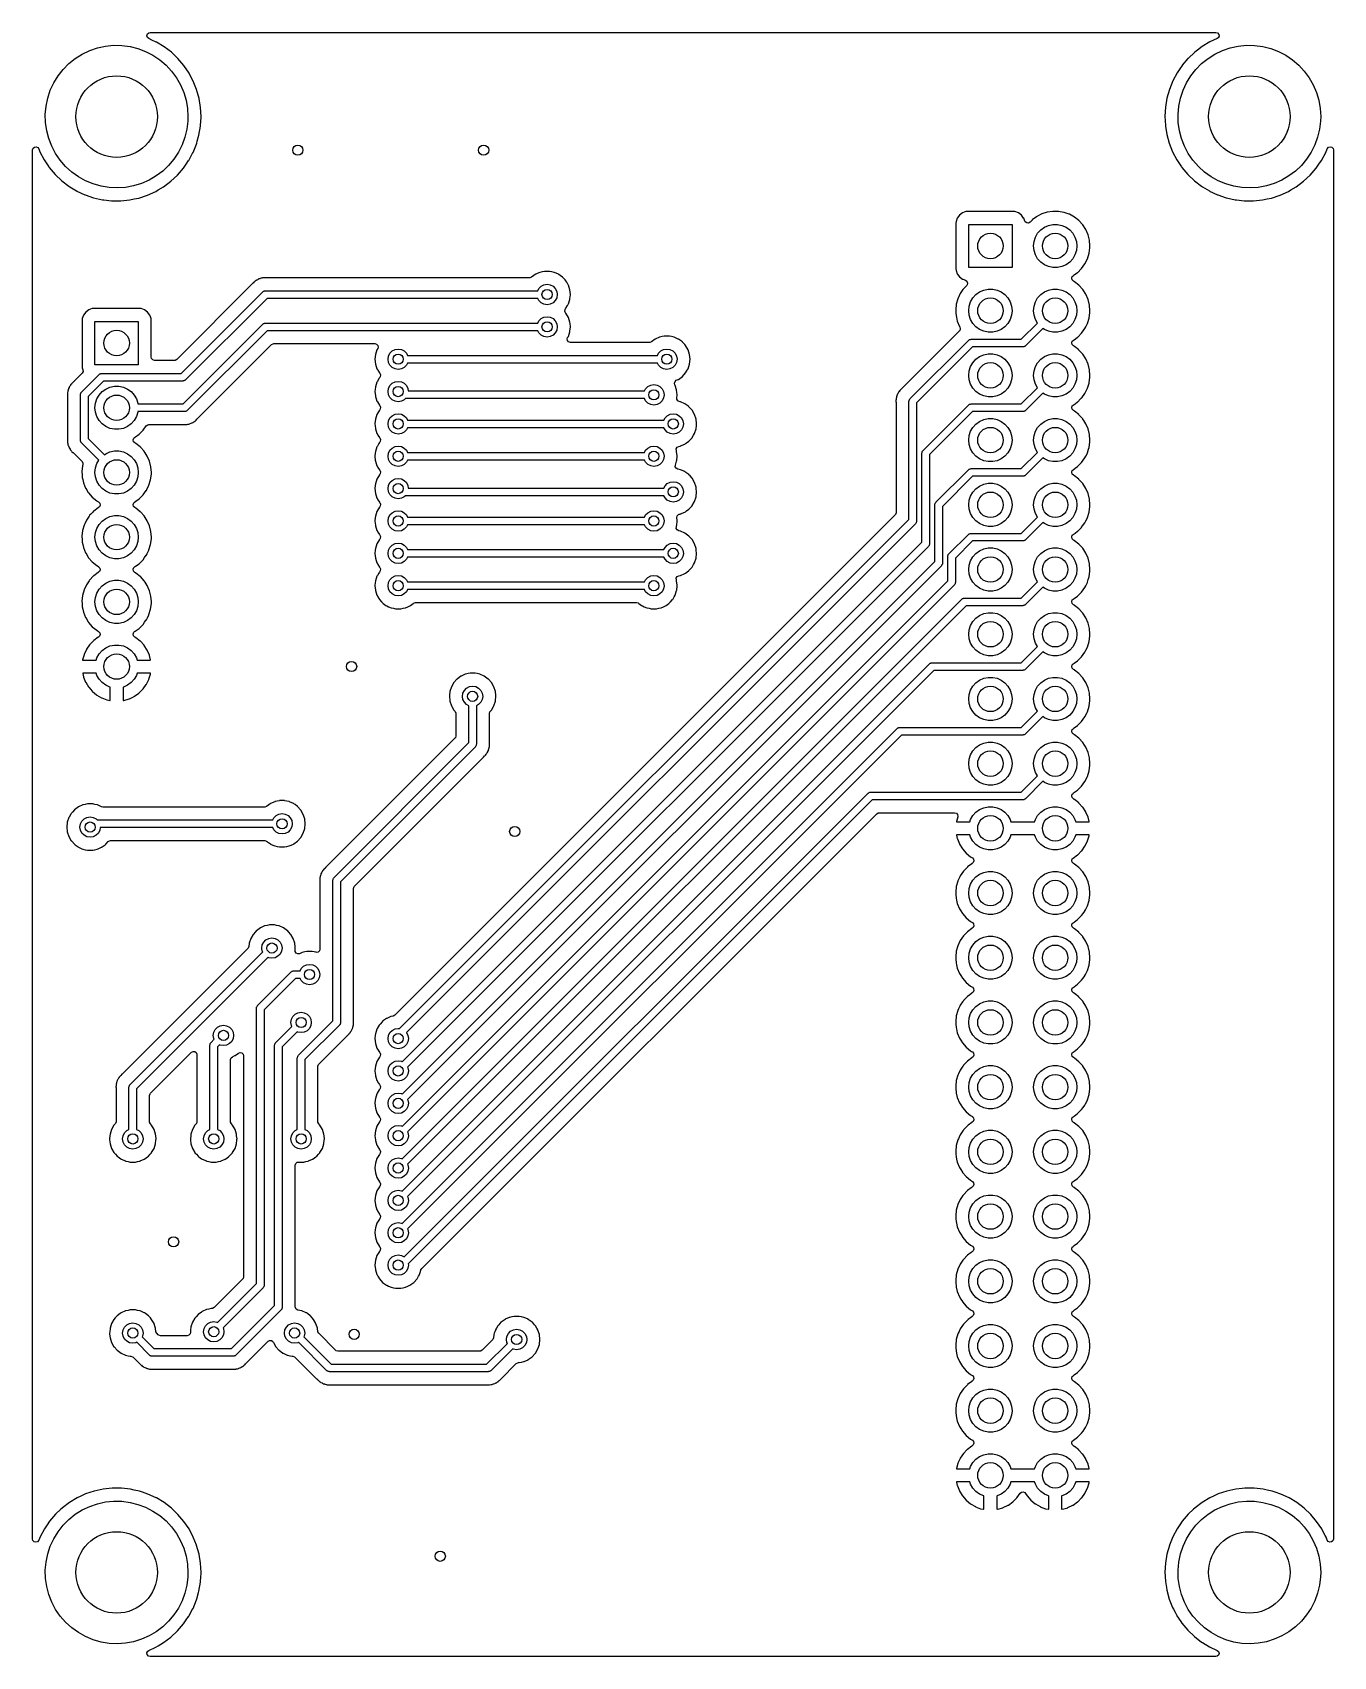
# Model space of a CAD drawing. Extents: x 122.4 to 173.5, y -134.1 to -70.4.
import ezdxf

# ---------------------------------------------------------------- set-up
doc = ezdxf.new("R2010")
doc.units = 0
doc.layers.add('BLACK', color=7, linetype='CONTINUOUS')

msp = doc.modelspace()

# ---------------------------------------------------------------- linework, layer by layer
at = {"layer": 'BLACK', "linetype": 'CONTINUOUS'}
for p, q in [((126.92, -70.4837), (126.941, -70.4157)), ((126.94, -70.552), (126.92, -70.4837)), ((126.993, -70.5988), (126.94, -70.552)), ((126.941, -70.4157), (126.995, -70.3696)), ((127.116, -70.656), (126.993, -70.5988)), ((126.995, -70.3696), (127.046, -70.3585)), ((127.046, -70.3585), (147.931, -70.3585)), ((127.286, -70.7345), (127.116, -70.656)), ((127.288, -70.7362), (127.286, -70.7345)), ((127.589, -70.9178), (127.288, -70.7362)), ((127.288, -70.7362), (127.288, -70.7362)), ((147.931, -70.3585), (168.865, -70.3585)), ((168.635, -70.7291), (168.327, -70.9131)), ((168.918, -70.599), (168.635, -70.7291)), ((168.865, -70.3585), (168.933, -70.3785)), ((168.96, -70.567), (168.918, -70.599)), ((168.933, -70.3785), (168.98, -70.4322)), ((168.99, -70.5024), (168.96, -70.567)), ((168.98, -70.4322), (168.99, -70.5024)), ((123.856, -71.5792), (124.108, -71.3776)), ((124.108, -71.3776), (124.381, -71.2063)), ((124.381, -71.2063), (124.672, -71.0676)), ((124.672, -71.0676), (124.977, -70.9631)), ((124.977, -70.9631), (125.292, -70.8945)), ((125.292, -70.8945), (125.613, -70.8625)), ((125.613, -70.8625), (125.935, -70.8675)), ((125.935, -70.8675), (126.255, -70.9096)), ((126.255, -70.9096), (126.567, -70.9881)), ((126.567, -70.9881), (126.869, -71.1021)), ((126.869, -71.1021), (127.155, -71.2499)), ((127.155, -71.2499), (127.423, -71.4297)), ((127.592, -70.9196), (127.589, -70.9178)), ((127.589, -70.9178), (127.589, -70.9178)), ((127.877, -71.1368), (127.592, -70.9196)), ((128.137, -71.3834), (127.877, -71.1368)), ((128.369, -71.6567), (128.137, -71.3834)), ((167.771, -71.386), (167.548, -71.6475)), ((167.778, -71.3776), (167.771, -71.386)), ((167.781, -71.375), (167.778, -71.3776)), ((167.778, -71.3776), (167.778, -71.3776)), ((168.041, -71.1293), (167.781, -71.375)), ((168.14, -71.0547), (168.041, -71.1293)), ((168.324, -70.9152), (168.14, -71.0547)), ((168.306, -71.5792), (168.558, -71.3776)), ((168.327, -70.9131), (168.324, -70.9152)), ((168.324, -70.9152), (168.324, -70.9152)), ((168.558, -71.3776), (168.831, -71.2063)), ((168.831, -71.2063), (169.122, -71.0676)), ((169.122, -71.0676), (169.427, -70.9631)), ((169.427, -70.9631), (169.742, -70.8945)), ((169.742, -70.8945), (170.063, -70.8625)), ((170.063, -70.8625), (170.385, -70.8675)), ((170.385, -70.8675), (170.705, -70.9096)), ((170.705, -70.9096), (171.017, -70.9881)), ((171.017, -70.9881), (171.319, -71.1021)), ((171.319, -71.1021), (171.605, -71.2499)), ((171.605, -71.2499), (171.873, -71.4297)), ((123.431, -72.062), (123.63, -71.8083)), ((123.63, -71.8083), (123.856, -71.5792)), ((127.423, -71.4297), (127.668, -71.6391)), ((127.668, -71.6391), (127.887, -71.8752)), ((127.887, -71.8752), (128.078, -72.135)), ((128.57, -71.9535), (128.369, -71.6567)), ((128.572, -71.9565), (128.57, -71.9535)), ((128.647, -72.0983), (128.572, -71.9565)), ((128.572, -71.9565), (128.572, -71.9565)), ((167.346, -71.9436), (167.177, -72.2597)), ((167.453, -71.7871), (167.346, -71.9436)), ((167.546, -71.6504), (167.453, -71.7871)), ((167.548, -71.6475), (167.546, -71.6504)), ((167.546, -71.6504), (167.546, -71.6504)), ((167.881, -72.062), (168.08, -71.8083)), ((168.08, -71.8083), (168.306, -71.5792)), ((171.873, -71.4297), (172.118, -71.6391)), ((172.118, -71.6391), (172.337, -71.8752)), ((172.337, -71.8752), (172.528, -72.135)), ((123.025, -72.9353), (123.127, -72.6293)), ((123.127, -72.6293), (123.262, -72.3369)), ((123.262, -72.3369), (123.431, -72.062)), ((128.078, -72.135), (128.238, -72.415)), ((128.238, -72.415), (128.364, -72.7115)), ((128.738, -72.2702), (128.647, -72.0983)), ((128.739, -72.2734), (128.738, -72.2702)), ((128.867, -72.5955), (128.739, -72.2734)), ((128.87, -72.6032), (128.867, -72.5955)), ((128.966, -72.9485), (128.87, -72.6032)), ((167.04, -72.6032), (166.946, -72.9372)), ((167.042, -72.5955), (167.04, -72.6032)), ((167.043, -72.5922), (167.042, -72.5955)), ((167.042, -72.5955), (167.042, -72.5955)), ((167.177, -72.2597), (167.043, -72.5922)), ((167.475, -72.9353), (167.577, -72.6293)), ((167.577, -72.6293), (167.712, -72.3369)), ((167.712, -72.3369), (167.881, -72.062)), ((172.528, -72.135), (172.688, -72.415)), ((172.688, -72.415), (172.814, -72.7115)), ((122.931, -73.5721), (122.96, -73.251)), ((122.96, -73.251), (123.025, -72.9353)), ((128.364, -72.7115), (128.456, -73.0206)), ((128.456, -73.0206), (128.511, -73.3382)), ((129.024, -73.3022), (128.966, -72.9485)), ((129.043, -73.66), (129.024, -73.3022)), ((166.887, -73.2907), (166.867, -73.6484)), ((166.946, -72.9372), (166.887, -73.2907)), ((167.381, -73.5721), (167.41, -73.251)), ((167.41, -73.251), (167.475, -72.9353)), ((172.814, -72.7115), (172.906, -73.0206)), ((172.906, -73.0206), (172.961, -73.3382)), ((122.94, -73.8943), (122.931, -73.5721)), ((122.985, -74.2134), (122.94, -73.8943)), ((128.524, -73.8358), (128.486, -74.1558)), ((128.511, -73.3382), (128.53, -73.66)), ((128.53, -73.66), (128.524, -73.8358)), ((129.024, -74.0063), (129.043, -73.6849)), ((129.043, -73.6831), (129.043, -73.66)), ((129.043, -73.6849), (129.043, -73.6831)), ((166.867, -73.6484), (166.885, -74.0063)), ((167.39, -73.8943), (167.381, -73.5721)), ((167.435, -74.2134), (167.39, -73.8943)), ((172.974, -73.8358), (172.936, -74.1558)), ((172.961, -73.3382), (172.98, -73.66)), ((172.98, -73.66), (172.974, -73.8358)), ((123.067, -74.5252), (122.985, -74.2134)), ((123.184, -74.8256), (123.067, -74.5252)), ((128.41, -74.4693), (128.3, -74.772)), ((128.486, -74.1558), (128.41, -74.4693)), ((128.894, -74.631), (128.961, -74.3941)), ((128.961, -74.3941), (129.021, -74.0408)), ((129.021, -74.0408), (129.024, -74.0063)), ((166.885, -74.0063), (166.885, -74.0097)), ((166.885, -74.0097), (166.885, -74.0097)), ((166.885, -74.0097), (166.89, -74.0408)), ((166.89, -74.0408), (166.941, -74.3602)), ((166.941, -74.3602), (167.036, -74.7059)), ((167.517, -74.5252), (167.435, -74.2134)), ((167.634, -74.8256), (167.517, -74.5252)), ((172.86, -74.4693), (172.75, -74.772)), ((172.936, -74.1558), (172.86, -74.4693)), ((122.428, -74.9696), (122.449, -74.9015)), ((122.428, -84.5612), (122.428, -74.9696)), ((122.449, -74.9015), (122.502, -74.855)), ((122.502, -74.855), (122.572, -74.8449)), ((122.572, -74.8449), (122.637, -74.8744)), ((122.637, -74.8744), (122.672, -74.9234)), ((122.672, -74.9234), (122.717, -75.0393)), ((122.717, -75.0393), (122.884, -75.3566)), ((123.335, -75.1105), (123.184, -74.8256)), ((123.518, -75.3761), (123.335, -75.1105)), ((128.155, -75.06), (127.978, -75.3294)), ((128.3, -74.772), (128.155, -75.06)), ((128.56, -75.3833), (128.726, -75.0738)), ((128.726, -75.0738), (128.728, -75.0708)), ((128.728, -75.0708), (128.863, -74.7387)), ((128.863, -74.7387), (128.873, -74.7026)), ((128.873, -74.7026), (128.894, -74.631)), ((167.036, -74.7059), (167.167, -75.0393)), ((167.167, -75.0393), (167.334, -75.3566)), ((167.785, -75.1105), (167.634, -74.8256)), ((167.968, -75.3761), (167.785, -75.1105)), ((172.605, -75.06), (172.428, -75.3294)), ((172.75, -74.772), (172.605, -75.06)), ((173.01, -75.3833), (173.176, -75.0738)), ((173.176, -75.0738), (173.178, -75.0708)), ((173.178, -75.0708), (173.239, -74.9212)), ((173.239, -74.9212), (173.283, -74.8656)), ((173.283, -74.8656), (173.35, -74.8427)), ((173.35, -74.8427), (173.419, -74.8598)), ((173.419, -74.8598), (173.468, -74.9114)), ((173.468, -74.9114), (173.482, -74.9686)), ((173.482, -74.9686), (173.481, -84.0582)), ((122.884, -75.3566), (122.886, -75.3594)), ((122.886, -75.3594), (122.886, -75.3594)), ((122.886, -75.3594), (123.07, -75.6328)), ((123.07, -75.6328), (123.084, -75.654)), ((123.084, -75.654), (123.315, -75.9282)), ((123.729, -75.6191), (123.518, -75.3761)), ((123.968, -75.836), (123.729, -75.6191)), ((124.23, -76.0241), (123.968, -75.836)), ((127.537, -75.7986), (127.279, -75.9922)), ((127.771, -75.5767), (127.537, -75.7986)), ((127.978, -75.3294), (127.771, -75.5767)), ((128.121, -75.9533), (128.355, -75.6816)), ((128.355, -75.6816), (128.462, -75.5265)), ((128.462, -75.5265), (128.556, -75.3891)), ((128.556, -75.3891), (128.558, -75.3863)), ((128.556, -75.3891), (128.556, -75.3891)), ((128.558, -75.3863), (128.56, -75.3833)), ((128.56, -75.3833), (128.56, -75.3833)), ((167.334, -75.3566), (167.336, -75.3594)), ((167.336, -75.3594), (167.336, -75.3594)), ((167.336, -75.3594), (167.52, -75.6328)), ((167.52, -75.6328), (167.534, -75.654)), ((167.534, -75.654), (167.765, -75.9282)), ((168.179, -75.6191), (167.968, -75.3761)), ((168.418, -75.836), (168.179, -75.6191)), ((168.68, -76.0241), (168.418, -75.836)), ((171.987, -75.7986), (171.729, -75.9922)), ((172.221, -75.5767), (171.987, -75.7986)), ((172.428, -75.3294), (172.221, -75.5767)), ((172.571, -75.9533), (172.805, -75.6816)), ((172.805, -75.6816), (172.912, -75.5265)), ((172.912, -75.5265), (173.006, -75.3891)), ((173.006, -75.3891), (173.008, -75.3863)), ((173.006, -75.3891), (173.006, -75.3891)), ((173.008, -75.3863), (173.01, -75.3833)), ((173.01, -75.3833), (173.01, -75.3833)), ((123.315, -75.9282), (123.574, -76.1757)), ((123.574, -76.1757), (123.858, -76.3939)), ((123.858, -76.3939), (123.89, -76.4134)), ((123.89, -76.4134), (124.161, -76.5783)), ((124.511, -76.1809), (124.23, -76.0241)), ((124.809, -76.3043), (124.511, -76.1809)), ((125.119, -76.3926), (124.809, -76.3043)), ((125.437, -76.4447), (125.119, -76.3926)), ((125.759, -76.4598), (125.437, -76.4447)), ((126.081, -76.4379), (125.759, -76.4598)), ((126.398, -76.3792), (126.081, -76.4379)), ((126.706, -76.2844), (126.398, -76.3792)), ((127.001, -76.1548), (126.706, -76.2844)), ((127.279, -75.9922), (127.001, -76.1548)), ((127.359, -76.5405), (127.57, -76.4151)), ((127.57, -76.4151), (127.573, -76.4134)), ((127.57, -76.4151), (127.57, -76.4151)), ((127.573, -76.4134), (127.86, -76.1982)), ((127.86, -76.1982), (128.121, -75.9533)), ((167.765, -75.9282), (168.024, -76.1757)), ((168.024, -76.1757), (168.308, -76.3939)), ((168.308, -76.3939), (168.34, -76.4134)), ((168.34, -76.4134), (168.611, -76.5783)), ((168.961, -76.1809), (168.68, -76.0241)), ((169.259, -76.3043), (168.961, -76.1809)), ((169.569, -76.3926), (169.259, -76.3043)), ((169.887, -76.4447), (169.569, -76.3926)), ((170.209, -76.4598), (169.887, -76.4447)), ((170.531, -76.4379), (170.209, -76.4598)), ((170.848, -76.3792), (170.531, -76.4379)), ((171.156, -76.2844), (170.848, -76.3792)), ((171.451, -76.1548), (171.156, -76.2844)), ((171.729, -75.9922), (171.451, -76.1548)), ((171.809, -76.5405), (172.02, -76.4151)), ((172.02, -76.4151), (172.023, -76.4134)), ((172.02, -76.4151), (172.02, -76.4151)), ((172.023, -76.4134), (172.31, -76.1982)), ((172.31, -76.1982), (172.571, -75.9533)), ((124.161, -76.5783), (124.161, -76.5783)), ((124.161, -76.5783), (124.164, -76.5801)), ((124.164, -76.5801), (124.167, -76.5815)), ((124.167, -76.5815), (124.167, -76.5815)), ((124.167, -76.5815), (124.486, -76.7306)), ((124.486, -76.7306), (124.486, -76.7307)), ((124.486, -76.7307), (124.489, -76.7321)), ((124.489, -76.7321), (124.492, -76.7332)), ((124.492, -76.7332), (124.492, -76.7332)), ((124.492, -76.7332), (124.825, -76.8471)), ((124.825, -76.8471), (124.825, -76.8471)), ((124.825, -76.8471), (124.828, -76.8482)), ((124.828, -76.8482), (125.177, -76.927)), ((125.177, -76.927), (125.23, -76.9329)), ((125.23, -76.9329), (125.53, -76.9671)), ((125.53, -76.9671), (125.53, -76.9671)), ((125.53, -76.9671), (125.533, -76.9675)), ((125.533, -76.9675), (125.537, -76.9675)), ((125.537, -76.9675), (125.537, -76.9675)), ((125.537, -76.9675), (125.731, -76.9686)), ((125.731, -76.9686), (125.892, -76.9694)), ((125.892, -76.9694), (125.895, -76.9691)), ((125.895, -76.9691), (126.245, -76.9329)), ((125.895, -76.9691), (125.895, -76.9691)), ((126.245, -76.9329), (126.248, -76.9326)), ((126.245, -76.9329), (126.245, -76.9329)), ((126.248, -76.9326), (126.252, -76.9319)), ((126.252, -76.9319), (126.424, -76.8949)), ((126.252, -76.9319), (126.252, -76.9319)), ((126.424, -76.8949), (126.599, -76.8574)), ((126.599, -76.8574), (126.939, -76.7449)), ((126.939, -76.7449), (127.265, -76.5963)), ((127.265, -76.5963), (127.359, -76.5405)), ((168.611, -76.5783), (168.611, -76.5783)), ((168.611, -76.5783), (168.614, -76.5801)), ((168.614, -76.5801), (168.617, -76.5815)), ((168.617, -76.5815), (168.617, -76.5815)), ((168.617, -76.5815), (168.936, -76.7306)), ((168.936, -76.7306), (168.936, -76.7307)), ((168.936, -76.7307), (168.939, -76.7321)), ((168.939, -76.7321), (168.942, -76.7332)), ((168.942, -76.7332), (168.942, -76.7332)), ((168.942, -76.7332), (169.275, -76.8471)), ((169.275, -76.8471), (169.275, -76.8471)), ((169.275, -76.8471), (169.278, -76.8482)), ((169.278, -76.8482), (169.627, -76.927)), ((169.627, -76.927), (169.68, -76.9329)), ((169.68, -76.9329), (169.98, -76.9671)), ((169.98, -76.9671), (169.98, -76.9671)), ((169.98, -76.9671), (169.983, -76.9675)), ((169.983, -76.9675), (169.987, -76.9675)), ((169.987, -76.9675), (169.987, -76.9675)), ((169.987, -76.9675), (170.181, -76.9686)), ((170.181, -76.9686), (170.342, -76.9694)), ((170.342, -76.9694), (170.345, -76.9691)), ((170.345, -76.9691), (170.695, -76.9329)), ((170.345, -76.9691), (170.345, -76.9691)), ((170.695, -76.9329), (170.698, -76.9326)), ((170.695, -76.9329), (170.695, -76.9329)), ((170.698, -76.9326), (170.702, -76.9319)), ((170.702, -76.9319), (170.874, -76.8949)), ((170.702, -76.9319), (170.702, -76.9319)), ((170.874, -76.8949), (171.049, -76.8574)), ((171.049, -76.8574), (171.389, -76.7449)), ((171.389, -76.7449), (171.715, -76.5963)), ((171.715, -76.5963), (171.809, -76.5405)), ((158.719, -77.6433), (158.668, -77.7797)), ((158.807, -77.5267), (158.719, -77.6433)), ((158.923, -77.4394), (158.807, -77.5267)), ((159.06, -77.3883), (158.923, -77.4394)), ((159.122, -77.3815), (159.06, -77.3883)), ((160.918, -77.3815), (159.122, -77.3815)), ((160.98, -77.3883), (160.918, -77.3815)), ((161.117, -77.4394), (160.98, -77.3883)), ((161.233, -77.5267), (161.117, -77.4394)), ((161.321, -77.6433), (161.233, -77.5267)), ((161.324, -77.6517), (161.321, -77.6433)), ((161.365, -77.7622), (161.324, -77.6517)), ((161.384, -77.7958), (161.365, -77.7622)), ((161.655, -77.7206), (161.599, -77.7797)), ((161.659, -77.7175), (161.655, -77.7206)), ((161.829, -77.5896), (161.659, -77.7175)), ((161.834, -77.5865), (161.829, -77.5896)), ((161.829, -77.5896), (161.829, -77.5896)), ((162.032, -77.4834), (161.834, -77.5865)), ((162.244, -77.414), (162.032, -77.4834)), ((162.465, -77.3802), (162.244, -77.414)), ((162.47, -77.3802), (162.465, -77.3802)), ((162.614, -77.382), (162.47, -77.3802)), ((162.47, -77.3802), (162.47, -77.3802)), ((162.688, -77.3829), (162.614, -77.382)), ((162.693, -77.3838), (162.688, -77.3829)), ((162.903, -77.4212), (162.693, -77.3838)), ((162.693, -77.3838), (162.693, -77.3838)), ((162.908, -77.4221), (162.903, -77.4212)), ((162.903, -77.4212), (162.903, -77.4212)), ((162.913, -77.4238), (162.908, -77.4221)), ((163.114, -77.4949), (162.913, -77.4238)), ((162.913, -77.4238), (162.913, -77.4238)), ((163.119, -77.4966), (163.114, -77.4949)), ((163.114, -77.4949), (163.114, -77.4949)), ((163.314, -77.6046), (163.119, -77.4966)), ((163.318, -77.6078), (163.314, -77.6046)), ((163.486, -77.7398), (163.318, -77.6078)), ((163.318, -77.6078), (163.318, -77.6078)), ((163.486, -77.7399), (163.486, -77.7398)), ((163.49, -77.7431), (163.486, -77.7399)), ((163.64, -77.9083), (163.49, -77.7431)), ((158.668, -77.7797), (158.662, -77.8419)), ((158.662, -77.8419), (158.662, -79.6381)), ((159.17, -79.59), (159.17, -77.89)), ((159.17, -77.89), (160.87, -77.89)), ((160.87, -77.89), (160.87, -79.59)), ((161.442, -77.837), (161.384, -77.7958)), ((161.513, -77.8405), (161.442, -77.837)), ((161.574, -77.8051), (161.513, -77.8405)), ((161.599, -77.7797), (161.574, -77.8051)), ((161.729, -78.5633), (161.783, -78.3943)), ((161.783, -78.3943), (161.872, -78.2404)), ((161.872, -78.2404), (161.991, -78.1083)), ((161.991, -78.1083), (162.135, -78.0039)), ((162.135, -78.0039), (162.297, -77.9316)), ((162.297, -77.9316), (162.471, -77.8947)), ((162.471, -77.8947), (162.649, -77.8947)), ((162.649, -77.8947), (162.823, -77.9316)), ((162.823, -77.9316), (162.985, -78.0039)), ((162.985, -78.0039), (163.129, -78.1083)), ((163.129, -78.1083), (163.248, -78.2404)), ((163.248, -78.2404), (163.337, -78.3943)), ((163.337, -78.3943), (163.391, -78.5633)), ((163.761, -78.0958), (163.64, -77.9083)), ((163.85, -78.3007), (163.761, -78.0958)), ((163.905, -78.5174), (163.85, -78.3007)), ((161.71, -78.74), (161.729, -78.5633)), ((161.729, -78.9167), (161.71, -78.74)), ((161.783, -79.0857), (161.729, -78.9167)), ((163.391, -78.9167), (163.337, -79.0857)), ((163.391, -78.5633), (163.41, -78.74)), ((163.41, -78.74), (163.391, -78.9167)), ((163.827, -79.2418), (163.892, -79.0281)), ((163.892, -79.0281), (163.922, -78.8066)), ((163.923, -78.74), (163.905, -78.5174)), ((163.922, -78.8066), (163.923, -78.74)), ((158.662, -79.6381), (158.668, -79.7003)), ((160.87, -79.59), (159.17, -79.59)), ((161.872, -79.2396), (161.783, -79.0857)), ((161.991, -79.3717), (161.872, -79.2396)), ((162.135, -79.4761), (161.991, -79.3717)), ((162.297, -79.5484), (162.135, -79.4761)), ((162.471, -79.5853), (162.297, -79.5484)), ((162.649, -79.5853), (162.471, -79.5853)), ((162.823, -79.5484), (162.649, -79.5853)), ((162.985, -79.4761), (162.823, -79.5484)), ((163.129, -79.3717), (162.985, -79.4761)), ((163.248, -79.2396), (163.129, -79.3717)), ((163.337, -79.0857), (163.248, -79.2396)), ((163.445, -79.7762), (163.584, -79.6379)), ((163.584, -79.6379), (163.598, -79.6235)), ((163.598, -79.6235), (163.728, -79.4421)), ((163.728, -79.4421), (163.827, -79.2418)), ((131.08, -80.2055), (128.091, -83.1951)), ((131.088, -80.1968), (131.08, -80.2055)), ((131.091, -80.1937), (131.088, -80.1968)), ((131.118, -80.1612), (131.091, -80.1937)), ((131.135, -80.1486), (131.118, -80.1612)), ((131.15, -80.1357), (131.135, -80.1486)), ((131.165, -80.1205), (131.15, -80.1357)), ((131.172, -80.1165), (131.165, -80.1205)), ((131.205, -80.097), (131.172, -80.1165)), ((131.172, -80.1165), (131.172, -80.1165)), ((131.215, -80.0905), (131.205, -80.097)), ((131.224, -80.0837), (131.215, -80.0905)), ((131.252, -80.0634), (131.224, -80.0837)), ((131.272, -80.0555), (131.252, -80.0634)), ((131.29, -80.0468), (131.272, -80.0555)), ((131.308, -80.0359), (131.29, -80.0468)), ((131.316, -80.0336), (131.308, -80.0359)), ((131.353, -80.023), (131.316, -80.0336)), ((131.316, -80.0336), (131.316, -80.0336)), ((131.364, -80.0191), (131.353, -80.023)), ((131.4, -80.005), (131.364, -80.0191)), ((131.407, -80.0021), (131.4, -80.005)), ((131.4, -80.005), (131.4, -80.005)), ((131.425, -79.9999), (131.407, -80.0021)), ((131.428, -79.9994), (131.425, -79.9999)), ((131.448, -79.9954), (131.428, -79.9994)), ((131.468, -79.9894), (131.448, -79.9952)), ((131.448, -79.9952), (131.448, -79.9954)), ((131.476, -79.9892), (131.468, -79.9894)), ((131.482, -79.989), (131.476, -79.9892)), ((131.476, -79.9892), (131.476, -79.9892)), ((131.514, -79.988), (131.482, -79.989)), ((131.526, -79.9871), (131.514, -79.988)), ((131.527, -79.987), (131.526, -79.9871)), ((131.531, -79.9865), (131.527, -79.987)), ((131.527, -79.987), (131.527, -79.987)), ((131.56, -79.9865), (131.531, -79.9865)), ((131.564, -79.9864), (131.56, -79.9865)), ((131.627, -79.9845), (131.564, -79.9864)), ((131.634, -79.9842), (131.627, -79.9845)), ((131.627, -79.9845), (131.627, -79.9845)), ((131.642, -79.9859), (131.634, -79.9842)), ((131.654, -79.9865), (131.642, -79.9859)), ((141.941, -79.9865), (131.654, -79.9865)), ((141.948, -79.9863), (141.941, -79.9865)), ((142.015, -79.9624), (141.948, -79.9863)), ((142.101, -79.8995), (142.015, -79.9623)), ((142.015, -79.9623), (142.015, -79.9624)), ((142.159, -79.8578), (142.101, -79.8995)), ((142.164, -79.8539), (142.159, -79.8578)), ((142.159, -79.8578), (142.159, -79.8578)), ((142.17, -79.8512), (142.164, -79.8539)), ((142.333, -79.7789), (142.17, -79.8512)), ((142.17, -79.8512), (142.17, -79.8512)), ((142.297, -80.4099), (142.386, -80.3214)), ((142.339, -79.7762), (142.333, -79.7789)), ((142.333, -79.7789), (142.333, -79.7789)), ((142.432, -79.7564), (142.339, -79.7762)), ((142.386, -80.3214), (142.497, -80.2646)), ((142.519, -79.7379), (142.432, -79.7564)), ((142.497, -80.2646), (142.621, -80.245)), ((142.526, -79.7365), (142.519, -79.7379)), ((142.519, -79.7379), (142.519, -79.7379)), ((142.716, -79.7365), (142.526, -79.7365)), ((142.621, -80.245), (142.745, -80.2646)), ((142.723, -79.7379), (142.716, -79.7365)), ((142.81, -79.7564), (142.723, -79.7379)), ((142.723, -79.7379), (142.723, -79.7379)), ((142.745, -80.2646), (142.856, -80.3214)), ((142.903, -79.7762), (142.81, -79.7564)), ((142.856, -80.3214), (142.945, -80.4099)), ((142.909, -79.7789), (142.903, -79.7762)), ((143.072, -79.8512), (142.909, -79.7789)), ((142.909, -79.7789), (142.909, -79.7789)), ((143.078, -79.8539), (143.072, -79.8512)), ((143.072, -79.8512), (143.072, -79.8512)), ((143.083, -79.8578), (143.078, -79.8539)), ((143.133, -79.8941), (143.083, -79.8578)), ((143.083, -79.8578), (143.083, -79.8578)), ((143.232, -79.9661), (143.133, -79.8941)), ((143.237, -79.971), (143.232, -79.9661)), ((143.327, -80.0714), (143.237, -79.971)), ((143.237, -79.971), (143.237, -79.971)), ((143.36, -80.1081), (143.327, -80.0714)), ((143.391, -80.1612), (143.36, -80.1081)), ((143.45, -80.2631), (143.391, -80.1612)), ((143.456, -80.2734), (143.45, -80.2631)), ((143.515, -80.4551), (143.456, -80.2734)), ((158.668, -79.7003), (158.719, -79.8367)), ((158.719, -79.8367), (158.807, -79.9533)), ((158.807, -79.9533), (158.923, -80.0406)), ((158.923, -80.0406), (158.932, -80.0438)), ((158.932, -80.0438), (158.932, -80.0438)), ((158.932, -80.0438), (159.04, -80.0845)), ((159.087, -80.2896), (158.961, -80.4221)), ((159.04, -80.0845), (159.097, -80.1272)), ((159.107, -80.2631), (159.087, -80.2896)), ((159.097, -80.1272), (159.122, -80.1937)), ((159.122, -80.1937), (159.107, -80.2631)), ((163.208, -80.0019), (163.233, -79.9355)), ((163.223, -80.0714), (163.208, -80.0019)), ((163.273, -80.1218), (163.223, -80.0714)), ((163.233, -79.9355), (163.261, -79.9089)), ((163.261, -79.9089), (163.305, -79.8777)), ((163.314, -80.1446), (163.273, -80.1218)), ((163.305, -79.8777), (163.44, -79.7812)), ((163.318, -80.1478), (163.314, -80.1446)), ((163.486, -80.2798), (163.318, -80.1478)), ((163.318, -80.1478), (163.318, -80.1478)), ((163.44, -79.7812), (163.445, -79.7762)), ((163.486, -80.2799), (163.486, -80.2798)), ((163.49, -80.2831), (163.486, -80.2799)), ((163.64, -80.4483), (163.49, -80.2831)), ((128.264, -83.7405), (131.466, -80.5389)), ((131.634, -80.795), (128.433, -83.9966)), ((131.466, -80.5389), (131.483, -80.5291)), ((131.483, -80.5291), (131.497, -80.5151)), ((131.497, -80.5151), (131.516, -80.51)), ((131.516, -80.51), (131.533, -80.5001)), ((131.533, -80.5001), (131.553, -80.5001)), ((131.553, -80.5001), (131.572, -80.495)), ((131.572, -80.495), (142.254, -80.495)), ((142.254, -80.795), (131.634, -80.795)), ((142.254, -80.495), (142.297, -80.4099)), ((142.297, -80.8801), (142.254, -80.795)), ((142.386, -80.9686), (142.297, -80.8801)), ((142.945, -80.8801), (142.856, -80.9686)), ((142.945, -80.4099), (143.001, -80.5214)), ((143.001, -80.7686), (142.945, -80.8801)), ((143.001, -80.5214), (143.021, -80.645)), ((143.021, -80.645), (143.001, -80.7686)), ((143.456, -81.0166), (143.515, -80.8349)), ((143.535, -80.645), (143.515, -80.4551)), ((143.515, -80.8349), (143.517, -80.8143)), ((143.517, -80.8143), (143.534, -80.6516)), ((143.534, -80.6516), (143.535, -80.645)), ((158.741, -80.8093), (158.681, -81.0246)), ((158.835, -80.6067), (158.741, -80.8093)), ((158.94, -80.4526), (158.835, -80.6067)), ((158.958, -80.4264), (158.94, -80.4526)), ((158.961, -80.4221), (158.958, -80.4264)), ((158.958, -80.4264), (158.958, -80.4264)), ((159.189, -81.1033), (159.243, -80.9343)), ((159.243, -80.9343), (159.332, -80.7804)), ((159.332, -80.7804), (159.451, -80.6483)), ((159.451, -80.6483), (159.595, -80.5439)), ((159.595, -80.5439), (159.757, -80.4716)), ((159.757, -80.4716), (159.931, -80.4347)), ((159.931, -80.4347), (160.109, -80.4347)), ((160.109, -80.4347), (160.283, -80.4716)), ((160.283, -80.4716), (160.445, -80.5439)), ((160.445, -80.5439), (160.589, -80.6483)), ((160.589, -80.6483), (160.708, -80.7804)), ((160.708, -80.7804), (160.797, -80.9343)), ((160.797, -80.9343), (160.851, -81.1033)), ((161.729, -81.1033), (161.783, -80.9343)), ((161.783, -80.9343), (161.872, -80.7804)), ((161.872, -80.7804), (161.991, -80.6483)), ((161.991, -80.6483), (162.135, -80.5439)), ((162.135, -80.5439), (162.297, -80.4716)), ((162.297, -80.4716), (162.471, -80.4347)), ((162.471, -80.4347), (162.649, -80.4347)), ((162.649, -80.4347), (162.823, -80.4716)), ((162.823, -80.4716), (162.985, -80.5439)), ((162.985, -80.5439), (163.129, -80.6483)), ((163.129, -80.6483), (163.248, -80.7804)), ((163.248, -80.7804), (163.337, -80.9343)), ((163.337, -80.9343), (163.391, -81.1033)), ((163.761, -80.6358), (163.64, -80.4483)), ((163.85, -80.8407), (163.761, -80.6358)), ((163.905, -81.0574), (163.85, -80.8407)), ((124.378, -81.5897), (124.372, -81.6519)), ((124.429, -81.4533), (124.378, -81.5897)), ((124.517, -81.3367), (124.429, -81.4533)), ((124.633, -81.2494), (124.517, -81.3367)), ((124.77, -81.1983), (124.633, -81.2494)), ((124.832, -81.1915), (124.77, -81.1983)), ((126.628, -81.1915), (124.832, -81.1915)), ((126.69, -81.1983), (126.628, -81.1915)), ((126.827, -81.2494), (126.69, -81.1983)), ((126.943, -81.3367), (126.827, -81.2494)), ((127.031, -81.4533), (126.943, -81.3367)), ((127.082, -81.5897), (127.031, -81.4533)), ((127.089, -81.6519), (127.082, -81.5897)), ((142.297, -81.6799), (142.386, -81.5914)), ((142.497, -81.0254), (142.386, -80.9686)), ((142.386, -81.5914), (142.497, -81.5346)), ((142.621, -81.045), (142.497, -81.0254)), ((142.497, -81.5346), (142.621, -81.515)), ((142.745, -81.0254), (142.621, -81.045)), ((142.621, -81.515), (142.745, -81.5346)), ((142.856, -80.9686), (142.745, -81.0254)), ((142.745, -81.5346), (142.856, -81.5914)), ((142.856, -81.5914), (142.945, -81.6799)), ((143.317, -81.3003), (143.326, -81.2299)), ((143.348, -81.3643), (143.317, -81.3003)), ((143.326, -81.2299), (143.348, -81.1957)), ((143.348, -81.1957), (143.36, -81.1819)), ((143.36, -81.3781), (143.348, -81.3643)), ((143.36, -81.1819), (143.418, -81.081)), ((143.456, -81.5434), (143.36, -81.3781)), ((143.418, -81.081), (143.452, -81.0223)), ((143.452, -81.0223), (143.456, -81.0166)), ((143.452, -81.0223), (143.452, -81.0223)), ((143.515, -81.7251), (143.456, -81.5434)), ((158.681, -81.0246), (158.657, -81.2467)), ((158.657, -81.2467), (158.658, -81.2518)), ((158.658, -81.2518), (158.658, -81.2519)), ((158.658, -81.2519), (158.665, -81.3732)), ((158.665, -81.3732), (158.67, -81.4697)), ((158.67, -81.4697), (158.671, -81.4748)), ((158.671, -81.4748), (158.671, -81.4748)), ((158.671, -81.4748), (158.685, -81.5377)), ((158.685, -81.5377), (158.719, -81.6876)), ((159.17, -81.28), (159.189, -81.1033)), ((159.189, -81.4567), (159.17, -81.28)), ((159.243, -81.6257), (159.189, -81.4567)), ((160.851, -81.4567), (160.797, -81.6257)), ((160.851, -81.1033), (160.87, -81.28)), ((160.87, -81.28), (160.851, -81.4567)), ((161.71, -81.28), (161.729, -81.1033)), ((161.729, -81.4567), (161.71, -81.28)), ((161.783, -81.6257), (161.729, -81.4567)), ((163.391, -81.4567), (163.337, -81.6257)), ((163.391, -81.1033), (163.41, -81.28)), ((163.41, -81.28), (163.391, -81.4567)), ((163.827, -81.7818), (163.892, -81.5681)), ((163.892, -81.5681), (163.922, -81.3466)), ((163.923, -81.28), (163.905, -81.0574)), ((163.922, -81.3466), (163.923, -81.28)), ((124.372, -81.6519), (124.372, -83.4481)), ((124.88, -83.4), (124.88, -81.7)), ((124.88, -81.7), (126.58, -81.7)), ((126.58, -81.7), (126.58, -83.4)), ((127.089, -83.106), (127.089, -81.6519)), ((128.335, -84.94), (131.466, -81.8089)), ((131.634, -82.065), (128.503, -85.1961)), ((131.466, -81.8089), (131.483, -81.7991)), ((131.483, -81.7991), (131.497, -81.7851)), ((131.497, -81.7851), (131.516, -81.78)), ((131.516, -81.78), (131.533, -81.7701)), ((131.533, -81.7701), (131.553, -81.7701)), ((131.553, -81.7701), (131.572, -81.765)), ((131.572, -81.765), (142.254, -81.765)), ((142.254, -82.065), (131.634, -82.065)), ((142.254, -81.765), (142.297, -81.6799)), ((142.297, -82.1501), (142.254, -82.065)), ((142.386, -82.2386), (142.297, -82.1501)), ((142.497, -82.2954), (142.386, -82.2386)), ((142.856, -82.2386), (142.745, -82.2954)), ((142.945, -82.1501), (142.856, -82.2386)), ((142.945, -81.6799), (143.001, -81.7914)), ((143.001, -82.0386), (142.945, -82.1501)), ((143.001, -81.7914), (143.021, -81.915)), ((143.021, -81.915), (143.001, -82.0386)), ((143.456, -82.2866), (143.515, -82.1049)), ((143.515, -81.7316), (143.515, -81.7251)), ((143.521, -81.7865), (143.515, -81.7316)), ((143.515, -81.7316), (143.515, -81.7316)), ((143.515, -82.1049), (143.519, -82.066)), ((143.519, -82.066), (143.534, -81.9216)), ((143.535, -81.915), (143.521, -81.7865)), ((143.534, -81.9216), (143.535, -81.915)), ((158.766, -82.1105), (156.564, -84.3123)), ((158.719, -81.6876), (158.803, -81.8946)), ((158.774, -82.1018), (158.766, -82.1105)), ((158.804, -82.0662), (158.774, -82.1018)), ((158.803, -81.8946), (158.806, -81.899)), ((158.814, -82.0533), (158.803, -82.066)), ((158.803, -82.066), (158.804, -82.0662)), ((158.806, -81.899), (158.806, -81.899)), ((158.806, -81.899), (158.817, -81.9171)), ((158.836, -81.9857), (158.814, -82.0533)), ((158.817, -81.9171), (158.836, -81.9857)), ((159.332, -81.7796), (159.243, -81.6257)), ((159.451, -81.9117), (159.332, -81.7796)), ((159.595, -82.0161), (159.451, -81.9117)), ((159.757, -82.0884), (159.595, -82.0161)), ((159.931, -82.1253), (159.757, -82.0884)), ((160.109, -82.1253), (159.931, -82.1253)), ((160.283, -82.0884), (160.109, -82.1253)), ((160.445, -82.0161), (160.283, -82.0884)), ((160.589, -81.9117), (160.445, -82.0161)), ((160.708, -81.7796), (160.589, -81.9117)), ((160.797, -81.6257), (160.708, -81.7796)), ((161.228, -82.4), (161.864, -81.7643)), ((162.078, -81.9745), (161.396, -82.6561)), ((161.864, -81.7643), (161.783, -81.6257)), ((162.135, -82.0161), (162.078, -81.9745)), ((162.297, -82.0884), (162.135, -82.0161)), ((162.471, -82.1253), (162.297, -82.0884)), ((162.649, -82.1253), (162.471, -82.1253)), ((162.823, -82.0884), (162.649, -82.1253)), ((162.985, -82.0161), (162.823, -82.0884)), ((163.129, -81.9117), (162.985, -82.0161)), ((163.248, -81.7796), (163.129, -81.9117)), ((163.337, -81.6257), (163.248, -81.7796)), ((163.445, -82.3162), (163.594, -82.1671)), ((163.594, -82.1671), (163.598, -82.1635)), ((163.598, -82.1635), (163.728, -81.9821)), ((163.728, -81.9821), (163.762, -81.915)), ((163.762, -81.915), (163.825, -81.7865)), ((163.825, -81.7865), (163.827, -81.7818)), ((163.825, -81.7865), (163.825, -81.7865)), ((128.889, -85.5295), (131.808, -82.6104)), ((131.808, -82.6104), (131.87, -82.5764)), ((131.87, -82.5764), (131.897, -82.5735)), ((131.897, -82.5735), (135.865, -82.5735)), ((135.865, -82.5735), (135.933, -82.5935)), ((135.944, -82.8134), (135.885, -82.9951)), ((135.933, -82.5935), (135.979, -82.6472)), ((135.974, -82.7625), (135.944, -82.8134)), ((135.989, -82.7174), (135.974, -82.7625)), ((135.979, -82.6472), (135.989, -82.7174)), ((136.455, -82.9499), (136.544, -82.8614)), ((136.544, -82.8614), (136.655, -82.8046)), ((136.655, -82.8046), (136.779, -82.785)), ((136.779, -82.785), (136.903, -82.8046)), ((136.903, -82.8046), (137.014, -82.8614)), ((137.014, -82.8614), (137.103, -82.9499)), ((142.621, -82.315), (142.497, -82.2954)), ((142.745, -82.2954), (142.621, -82.315)), ((143.411, -82.3826), (143.426, -82.3375)), ((143.421, -82.4528), (143.411, -82.3826)), ((143.467, -82.5065), (143.421, -82.4528)), ((143.426, -82.3375), (143.456, -82.2866)), ((143.535, -82.5265), (143.467, -82.5065)), ((146.64, -82.5265), (143.535, -82.5265)), ((146.647, -82.5263), (146.64, -82.5265)), ((146.714, -82.5024), (146.647, -82.5263)), ((146.863, -82.3939), (146.714, -82.5023)), ((146.714, -82.5023), (146.714, -82.5024)), ((146.869, -82.3912), (146.863, -82.3939)), ((147.032, -82.3189), (146.869, -82.3912)), ((146.869, -82.3912), (146.869, -82.3912)), ((146.996, -82.9499), (147.085, -82.8614)), ((147.038, -82.3162), (147.032, -82.3189)), ((147.032, -82.3189), (147.032, -82.3189)), ((147.131, -82.2964), (147.038, -82.3162)), ((147.085, -82.8614), (147.196, -82.8046)), ((147.218, -82.2779), (147.131, -82.2964)), ((147.196, -82.8046), (147.32, -82.785)), ((147.225, -82.2765), (147.218, -82.2779)), ((147.218, -82.2779), (147.218, -82.2779)), ((147.415, -82.2765), (147.225, -82.2765)), ((147.32, -82.785), (147.444, -82.8046)), ((147.422, -82.2779), (147.415, -82.2765)), ((147.509, -82.2964), (147.422, -82.2779)), ((147.422, -82.2779), (147.422, -82.2779)), ((147.444, -82.8046), (147.555, -82.8614)), ((147.602, -82.3162), (147.509, -82.2964)), ((147.555, -82.8614), (147.644, -82.9499)), ((147.608, -82.3189), (147.602, -82.3162)), ((147.771, -82.3912), (147.608, -82.3189)), ((147.608, -82.3189), (147.608, -82.3189)), ((147.777, -82.3939), (147.771, -82.3912)), ((147.771, -82.3912), (147.771, -82.3912)), ((147.931, -82.5061), (147.777, -82.3939)), ((147.936, -82.511), (147.931, -82.5061)), ((148.026, -82.6114), (147.936, -82.511)), ((147.936, -82.511), (147.936, -82.511)), ((148.059, -82.6481), (148.026, -82.6114)), ((148.155, -82.8134), (148.059, -82.6481)), ((148.214, -82.9951), (148.155, -82.8134)), ((156.866, -84.7299), (159.152, -82.4439)), ((159.32, -82.7), (157.122, -84.8981)), ((159.152, -82.4439), (159.169, -82.4341)), ((159.169, -82.4341), (159.183, -82.4201)), ((159.183, -82.4201), (159.202, -82.415)), ((159.202, -82.415), (159.219, -82.4051)), ((159.219, -82.4051), (159.239, -82.4051)), ((159.239, -82.4051), (159.258, -82.4)), ((159.258, -82.4), (161.228, -82.4)), ((161.29, -82.7), (159.32, -82.7)), ((161.309, -82.6949), (161.29, -82.7)), ((161.329, -82.6949), (161.309, -82.6949)), ((161.346, -82.685), (161.329, -82.6949)), ((161.365, -82.6799), (161.346, -82.685)), ((161.379, -82.6659), (161.365, -82.6799)), ((161.396, -82.6561), (161.379, -82.6659)), ((163.208, -82.5419), (163.233, -82.4755)), ((163.223, -82.6114), (163.208, -82.5419)), ((163.273, -82.6618), (163.223, -82.6114)), ((163.233, -82.4755), (163.261, -82.4489)), ((163.261, -82.4489), (163.354, -82.3826)), ((163.314, -82.6846), (163.273, -82.6618)), ((163.318, -82.6878), (163.314, -82.6846)), ((163.486, -82.8198), (163.318, -82.6878)), ((163.318, -82.6878), (163.318, -82.6878)), ((163.354, -82.3826), (163.44, -82.3212)), ((163.44, -82.3212), (163.445, -82.3162)), ((163.486, -82.8199), (163.486, -82.8198)), ((163.49, -82.8231), (163.486, -82.8199)), ((163.64, -82.9883), (163.49, -82.8231)), ((124.372, -83.4481), (124.378, -83.5103)), ((124.378, -83.5103), (124.381, -83.5177)), ((126.58, -83.4), (124.88, -83.4)), ((127.1, -83.1583), (127.089, -83.106)), ((127.146, -83.212), (127.1, -83.1583)), ((127.215, -83.232), (127.146, -83.212)), ((128.002, -83.232), (127.215, -83.232)), ((128.028, -83.2291), (128.002, -83.232)), ((128.091, -83.1951), (128.028, -83.2291)), ((135.885, -82.9951), (135.865, -83.185)), ((135.865, -83.185), (135.885, -83.3749)), ((135.885, -83.3749), (135.944, -83.5566)), ((136.379, -83.185), (136.399, -83.0614)), ((136.399, -83.3086), (136.379, -83.185)), ((136.399, -83.0614), (136.455, -82.9499)), ((136.455, -83.4201), (136.399, -83.3086)), ((136.544, -83.5086), (136.455, -83.4201)), ((136.655, -83.5654), (136.544, -83.5086)), ((137.014, -83.5086), (136.903, -83.5654)), ((137.103, -83.4201), (137.014, -83.5086)), ((137.103, -82.9499), (137.146, -83.035)), ((137.146, -83.335), (137.103, -83.4201)), ((137.146, -83.035), (146.953, -83.035)), ((146.953, -83.335), (137.146, -83.335)), ((146.953, -83.035), (146.996, -82.9499)), ((146.996, -83.4201), (146.953, -83.335)), ((147.085, -83.5086), (146.996, -83.4201)), ((147.196, -83.5654), (147.085, -83.5086)), ((147.555, -83.5086), (147.444, -83.5654)), ((147.644, -83.4201), (147.555, -83.5086)), ((147.644, -82.9499), (147.7, -83.0614)), ((147.7, -83.3086), (147.644, -83.4201)), ((147.7, -83.0614), (147.72, -83.185)), ((147.72, -83.185), (147.7, -83.3086)), ((148.155, -83.5566), (148.214, -83.3749)), ((148.234, -83.185), (148.214, -82.9951)), ((148.214, -83.3749), (148.234, -83.185)), ((159.189, -83.6433), (159.243, -83.4743)), ((159.243, -83.4743), (159.332, -83.3204)), ((159.332, -83.3204), (159.451, -83.1883)), ((159.451, -83.1883), (159.595, -83.0839)), ((159.595, -83.0839), (159.757, -83.0116)), ((159.757, -83.0116), (159.931, -82.9747)), ((159.931, -82.9747), (160.109, -82.9747)), ((160.109, -82.9747), (160.283, -83.0116)), ((160.283, -83.0116), (160.445, -83.0839)), ((160.445, -83.0839), (160.589, -83.1883)), ((160.589, -83.1883), (160.708, -83.3204)), ((160.708, -83.3204), (160.797, -83.4743)), ((160.797, -83.4743), (160.851, -83.6433)), ((161.729, -83.6433), (161.783, -83.4743)), ((161.783, -83.4743), (161.872, -83.3204)), ((161.872, -83.3204), (161.991, -83.1883)), ((161.991, -83.1883), (162.135, -83.0839)), ((162.135, -83.0839), (162.297, -83.0116)), ((162.297, -83.0116), (162.471, -82.9747)), ((162.471, -82.9747), (162.649, -82.9747)), ((162.649, -82.9747), (162.823, -83.0116)), ((162.823, -83.0116), (162.985, -83.0839)), ((162.985, -83.0839), (163.129, -83.1883)), ((163.129, -83.1883), (163.248, -83.3204)), ((163.248, -83.3204), (163.337, -83.4743)), ((163.337, -83.4743), (163.391, -83.6433)), ((163.761, -83.1758), (163.64, -82.9883)), ((163.85, -83.3807), (163.761, -83.1758)), ((163.905, -83.5974), (163.85, -83.3807)), ((123.962, -84.1492), (123.955, -84.1582)), ((123.965, -84.1457), (123.962, -84.1492)), ((123.986, -84.1251), (123.965, -84.1457)), ((123.988, -84.1223), (123.986, -84.1251)), ((124.031, -84.0764), (123.988, -84.1223)), ((124.037, -84.0706), (124.031, -84.0764)), ((124.044, -84.0663), (124.037, -84.0706)), ((124.052, -84.0583), (124.044, -84.0663)), ((124.044, -84.0663), (124.044, -84.0663)), ((124.381, -83.7293), (124.052, -84.0583)), ((124.354, -84.4759), (125.045, -83.7844)), ((124.381, -83.5177), (124.381, -83.5177)), ((124.381, -83.5177), (124.41, -83.5959)), ((124.416, -83.6668), (124.381, -83.7293)), ((124.41, -83.5959), (124.416, -83.6668)), ((125.214, -84.0405), (124.61, -84.6441)), ((125.045, -83.7844), (125.063, -83.7745)), ((125.063, -83.7745), (125.077, -83.7606)), ((125.077, -83.7606), (125.096, -83.7555)), ((125.096, -83.7555), (125.113, -83.7456)), ((125.113, -83.7456), (125.132, -83.7456)), ((125.132, -83.7456), (125.152, -83.7405)), ((125.152, -83.7405), (128.264, -83.7405)), ((128.327, -84.0405), (125.214, -84.0405)), ((128.346, -84.0354), (128.327, -84.0405)), ((128.365, -84.0354), (128.346, -84.0354)), ((128.382, -84.0255), (128.365, -84.0354)), ((128.402, -84.0204), (128.382, -84.0255)), ((128.415, -84.0064), (128.402, -84.0204)), ((128.433, -83.9966), (128.415, -84.0064)), ((135.944, -84.0834), (135.885, -84.2651)), ((135.944, -83.5566), (135.948, -83.5623)), ((135.954, -84.0663), (135.944, -84.0834)), ((135.948, -83.5623), (135.948, -83.5623)), ((135.948, -83.5623), (135.982, -83.621)), ((136.037, -83.9238), (135.954, -84.0663)), ((135.982, -83.621), (136.04, -83.7219)), ((136.04, -83.9181), (136.037, -83.9238)), ((136.04, -83.7219), (136.052, -83.7357)), ((136.052, -83.9043), (136.04, -83.9181)), ((136.052, -83.7357), (136.083, -83.7997)), ((136.074, -83.8702), (136.052, -83.9043)), ((136.083, -83.7997), (136.074, -83.8702)), ((136.455, -84.2199), (136.544, -84.1314)), ((136.544, -84.1314), (136.655, -84.0746)), ((136.779, -83.585), (136.655, -83.5654)), ((136.655, -84.0746), (136.779, -84.055)), ((136.903, -83.5654), (136.779, -83.585)), ((136.779, -84.055), (136.903, -84.0746)), ((136.903, -84.0746), (137.014, -84.1314)), ((137.014, -84.1314), (137.103, -84.2199)), ((147.32, -83.585), (147.196, -83.5654)), ((147.444, -83.5654), (147.32, -83.585)), ((147.619, -84.1224), (147.642, -84.0553)), ((147.636, -84.1913), (147.619, -84.1224)), ((147.642, -84.0553), (147.693, -84.0132)), ((147.693, -84.0132), (147.771, -83.9788)), ((147.771, -83.9788), (147.777, -83.9761)), ((147.771, -83.9788), (147.771, -83.9788)), ((147.777, -83.9761), (147.931, -83.8639)), ((147.931, -83.8639), (148.059, -83.7219)), ((148.059, -83.7219), (148.117, -83.621)), ((148.117, -83.621), (148.151, -83.5623)), ((148.151, -83.5623), (148.155, -83.5566)), ((148.151, -83.5623), (148.151, -83.5623)), ((159.17, -83.82), (159.189, -83.6433)), ((159.189, -83.9967), (159.17, -83.82)), ((159.243, -84.1657), (159.189, -83.9967)), ((160.851, -83.9967), (160.797, -84.1657)), ((160.851, -83.6433), (160.87, -83.82)), ((160.87, -83.82), (160.851, -83.9967)), ((161.71, -83.82), (161.729, -83.6433)), ((161.729, -83.9967), (161.71, -83.82)), ((161.783, -84.1657), (161.729, -83.9967)), ((163.391, -83.9967), (163.337, -84.1657)), ((163.391, -83.6433), (163.41, -83.82)), ((163.41, -83.82), (163.391, -83.9967)), ((163.827, -84.3218), (163.888, -84.1237)), ((163.888, -84.1237), (163.891, -84.113)), ((163.891, -84.113), (163.892, -84.1081)), ((163.891, -84.113), (163.891, -84.113)), ((163.892, -84.1081), (163.922, -83.8866)), ((163.923, -83.82), (163.905, -83.5974)), ((163.922, -83.8702), (163.923, -83.8234)), ((163.922, -83.8866), (163.922, -83.8702)), ((163.923, -83.8234), (163.923, -83.82)), ((163.923, -83.8234), (163.923, -83.8234)), ((173.481, -84.0582), (173.481, -129.501)), ((122.428, -124.427), (122.428, -84.5612)), ((123.8, -84.54), (123.797, -84.5612)), ((123.797, -84.5612), (123.799, -84.5847)), ((123.799, -84.5847), (123.801, -84.6071)), ((123.802, -84.5203), (123.8, -84.54)), ((123.801, -84.6071), (123.802, -84.619)), ((123.812, -84.4571), (123.802, -84.4988)), ((123.802, -84.4988), (123.802, -84.5203)), ((123.802, -84.619), (123.802, -86.2779)), ((123.813, -84.4541), (123.812, -84.4571)), ((123.815, -84.4424), (123.813, -84.4541)), ((123.816, -84.439), (123.815, -84.4424)), ((123.823, -84.3968), (123.816, -84.439)), ((123.831, -84.3771), (123.823, -84.3968)), ((123.838, -84.3584), (123.831, -84.3771)), ((123.843, -84.3377), (123.838, -84.3584)), ((123.865, -84.2972), (123.843, -84.3377)), ((123.87, -84.2865), (123.865, -84.2972)), ((123.886, -84.2514), (123.87, -84.2865)), ((123.889, -84.2441), (123.886, -84.2514)), ((123.886, -84.2514), (123.886, -84.2514)), ((123.894, -84.2373), (123.889, -84.2441)), ((123.902, -84.2272), (123.894, -84.2373)), ((123.913, -84.2107), (123.902, -84.2272)), ((123.919, -84.1988), (123.913, -84.2107)), ((123.923, -84.1919), (123.919, -84.1988)), ((123.919, -84.1988), (123.919, -84.1988)), ((123.955, -84.1582), (123.923, -84.1919)), ((124.31, -84.582), (124.315, -84.5629)), ((124.31, -86.36), (124.31, -84.582)), ((124.315, -84.5432), (124.325, -84.5261)), ((124.315, -84.5629), (124.315, -84.5432)), ((124.325, -84.5261), (124.33, -84.507)), ((124.33, -84.507), (124.344, -84.493)), ((124.344, -84.493), (124.354, -84.4759)), ((124.61, -84.6441), (124.61, -86.2979)), ((124.899, -84.9133), (124.953, -84.7443)), ((124.953, -84.7443), (125.042, -84.5904)), ((125.042, -84.5904), (125.161, -84.4583)), ((125.161, -84.4583), (125.305, -84.3539)), ((125.305, -84.3539), (125.467, -84.2816)), ((125.467, -84.2816), (125.641, -84.2447)), ((125.641, -84.2447), (125.819, -84.2447)), ((125.819, -84.2447), (125.993, -84.2816)), ((125.993, -84.2816), (126.155, -84.3539)), ((126.155, -84.3539), (126.299, -84.4583)), ((126.299, -84.4583), (126.418, -84.5904)), ((126.418, -84.5904), (126.507, -84.7443)), ((126.507, -84.7443), (126.561, -84.9133)), ((135.875, -84.368), (135.865, -84.455)), ((135.865, -84.455), (135.866, -84.4616)), ((135.866, -84.4616), (135.882, -84.6124)), ((135.885, -84.2716), (135.875, -84.368)), ((135.882, -84.6124), (135.885, -84.6449)), ((135.885, -84.2651), (135.885, -84.2716)), ((135.885, -84.2716), (135.885, -84.2716)), ((135.885, -84.6449), (135.944, -84.8266)), ((136.379, -84.455), (136.399, -84.3314)), ((136.399, -84.5786), (136.379, -84.455)), ((136.399, -84.3314), (136.455, -84.2199)), ((136.455, -84.6901), (136.399, -84.5786)), ((136.544, -84.7786), (136.455, -84.6901)), ((136.655, -84.8354), (136.544, -84.7786)), ((137.014, -84.7786), (136.903, -84.8354)), ((137.061, -84.732), (137.014, -84.7786)), ((146.445, -84.732), (137.061, -84.732)), ((137.103, -84.2199), (137.159, -84.3314)), ((137.159, -84.3314), (137.175, -84.432)), ((137.175, -84.432), (146.445, -84.432)), ((146.445, -84.432), (146.488, -84.3469)), ((146.488, -84.8171), (146.445, -84.732)), ((146.488, -84.3469), (146.577, -84.2584)), ((146.577, -84.2584), (146.688, -84.2016)), ((146.688, -84.2016), (146.812, -84.182)), ((146.812, -84.182), (146.936, -84.2016)), ((146.936, -84.2016), (147.047, -84.2584)), ((147.047, -84.2584), (147.136, -84.3469)), ((147.136, -84.3469), (147.192, -84.4584)), ((147.192, -84.7056), (147.136, -84.8171)), ((147.192, -84.4584), (147.212, -84.582)), ((147.212, -84.582), (147.192, -84.7056)), ((147.647, -84.2104), (147.636, -84.1913)), ((147.706, -84.3921), (147.647, -84.2104)), ((147.706, -84.3986), (147.706, -84.3921)), ((147.715, -84.4812), (147.706, -84.3986)), ((147.706, -84.3986), (147.706, -84.3986)), ((147.712, -84.7102), (147.725, -84.5886)), ((147.714, -84.7507), (147.712, -84.7102)), ((147.749, -84.8129), (147.714, -84.7507)), ((147.726, -84.582), (147.715, -84.4812)), ((147.725, -84.5886), (147.726, -84.582)), ((156.314, -84.7743), (156.312, -84.794)), ((156.318, -84.7361), (156.314, -84.7528)), ((156.314, -84.7528), (156.314, -84.7743)), ((156.325, -84.7081), (156.318, -84.7361)), ((156.327, -84.6964), (156.325, -84.7081)), ((156.333, -84.6587), (156.327, -84.6964)), ((156.335, -84.6508), (156.333, -84.6587)), ((156.343, -84.6311), (156.335, -84.6508)), ((156.35, -84.6124), (156.343, -84.6311)), ((156.355, -84.5917), (156.35, -84.6124)), ((156.364, -84.5754), (156.355, -84.5917)), ((156.377, -84.5512), (156.364, -84.5754)), ((156.382, -84.5405), (156.377, -84.5512)), ((156.398, -84.5054), (156.382, -84.5405)), ((156.401, -84.4981), (156.398, -84.5054)), ((156.398, -84.5054), (156.398, -84.5054)), ((156.406, -84.4911), (156.401, -84.4981)), ((156.414, -84.4812), (156.406, -84.4911)), ((156.425, -84.4647), (156.414, -84.4812)), ((156.431, -84.4528), (156.425, -84.4647)), ((156.435, -84.4459), (156.431, -84.4528)), ((156.431, -84.4528), (156.431, -84.4528)), ((156.467, -84.4122), (156.435, -84.4459)), ((156.474, -84.4032), (156.467, -84.4122)), ((156.477, -84.3997), (156.474, -84.4032)), ((156.498, -84.3791), (156.477, -84.3997)), ((156.5, -84.3763), (156.498, -84.3791)), ((156.543, -84.3304), (156.5, -84.3763)), ((156.549, -84.3246), (156.543, -84.3304)), ((156.543, -84.3304), (156.543, -84.3304)), ((156.556, -84.3203), (156.549, -84.3246)), ((156.564, -84.3123), (156.556, -84.3203)), ((156.556, -84.3203), (156.556, -84.3203)), ((156.827, -84.7972), (156.837, -84.7801)), ((156.837, -84.7801), (156.842, -84.761)), ((156.842, -84.761), (156.856, -84.747)), ((156.856, -84.747), (156.866, -84.7299)), ((159.332, -84.3196), (159.243, -84.1657)), ((159.451, -84.4517), (159.332, -84.3196)), ((159.595, -84.5561), (159.451, -84.4517)), ((159.757, -84.6284), (159.595, -84.5561)), ((159.931, -84.6653), (159.757, -84.6284)), ((160.109, -84.6653), (159.931, -84.6653)), ((160.283, -84.6284), (160.109, -84.6653)), ((160.445, -84.5561), (160.283, -84.6284)), ((160.589, -84.4517), (160.445, -84.5561)), ((160.708, -84.3196), (160.589, -84.4517)), ((160.797, -84.1657), (160.708, -84.3196)), ((161.228, -84.94), (161.864, -84.3043)), ((162.078, -84.5145), (161.396, -85.1961)), ((161.864, -84.3043), (161.783, -84.1657)), ((162.135, -84.5561), (162.078, -84.5145)), ((162.297, -84.6284), (162.135, -84.5561)), ((162.471, -84.6653), (162.297, -84.6284)), ((162.649, -84.6653), (162.471, -84.6653)), ((162.823, -84.6284), (162.649, -84.6653)), ((162.985, -84.5561), (162.823, -84.6284)), ((163.129, -84.4517), (162.985, -84.5561)), ((163.248, -84.3196), (163.129, -84.4517)), ((163.337, -84.1657), (163.248, -84.3196)), ((163.445, -84.8562), (163.556, -84.7451)), ((163.556, -84.7451), (163.598, -84.7035)), ((163.598, -84.7035), (163.603, -84.6964)), ((163.603, -84.6964), (163.725, -84.5263)), ((163.725, -84.5263), (163.728, -84.5221)), ((163.728, -84.5221), (163.736, -84.5067)), ((163.736, -84.5067), (163.825, -84.3265)), ((163.825, -84.3265), (163.827, -84.3218)), ((163.825, -84.3265), (163.825, -84.3265)), ((124.88, -85.09), (124.899, -84.9133)), ((124.899, -85.2667), (124.88, -85.09)), ((124.953, -85.4357), (124.899, -85.2667)), ((126.561, -85.2667), (126.507, -85.4357)), ((126.561, -84.9133), (126.564, -84.94)), ((126.564, -85.24), (126.561, -85.2667)), ((126.564, -84.94), (128.335, -84.94)), ((128.397, -85.24), (126.564, -85.24)), ((128.416, -85.2349), (128.397, -85.24)), ((128.436, -85.2349), (128.416, -85.2349)), ((128.453, -85.225), (128.436, -85.2349)), ((128.472, -85.2199), (128.453, -85.225)), ((128.486, -85.2059), (128.472, -85.2199)), ((128.503, -85.1961), (128.486, -85.2059)), ((135.944, -85.3534), (135.885, -85.5351)), ((135.944, -84.8266), (135.948, -84.8323)), ((136.04, -85.1881), (135.944, -85.3534)), ((135.948, -84.8323), (135.948, -84.8323)), ((135.948, -84.8323), (135.962, -84.8562)), ((135.962, -84.8562), (136.04, -84.9919)), ((136.04, -84.9919), (136.052, -85.0057)), ((136.052, -85.1743), (136.04, -85.1881)), ((136.052, -85.0057), (136.083, -85.0697)), ((136.074, -85.1402), (136.052, -85.1743)), ((136.083, -85.0697), (136.074, -85.1402)), ((136.455, -85.4899), (136.544, -85.4014)), ((136.544, -85.4014), (136.655, -85.3446)), ((136.779, -84.855), (136.655, -84.8354)), ((136.655, -85.3446), (136.779, -85.325)), ((136.903, -84.8354), (136.779, -84.855)), ((136.779, -85.325), (136.903, -85.3446)), ((136.903, -85.3446), (137.014, -85.4014)), ((137.014, -85.4014), (137.103, -85.4899)), ((146.577, -84.9056), (146.488, -84.8171)), ((146.688, -84.9624), (146.577, -84.9056)), ((146.812, -84.982), (146.688, -84.9624)), ((146.936, -84.9624), (146.812, -84.982)), ((147.047, -84.9056), (146.936, -84.9624)), ((147.136, -84.8171), (147.047, -84.9056)), ((147.25, -85.4899), (147.339, -85.4014)), ((147.339, -85.4014), (147.45, -85.3446)), ((147.45, -85.3446), (147.574, -85.325)), ((147.574, -85.325), (147.698, -85.3446)), ((147.698, -85.3446), (147.809, -85.4014)), ((147.811, -84.8466), (147.749, -84.8129)), ((147.809, -85.4014), (147.898, -85.4899)), ((147.85, -84.8548), (147.811, -84.8466)), ((147.856, -84.8562), (147.85, -84.8548)), ((147.85, -84.8548), (147.85, -84.8548)), ((147.862, -84.8589), (147.856, -84.8562)), ((148.025, -84.9312), (147.862, -84.8589)), ((147.862, -84.8589), (147.862, -84.8589)), ((148.031, -84.9339), (148.025, -84.9312)), ((148.025, -84.9312), (148.025, -84.9312)), ((148.185, -85.0461), (148.031, -84.9339)), ((148.19, -85.051), (148.185, -85.0461)), ((148.28, -85.1514), (148.19, -85.051)), ((148.19, -85.051), (148.19, -85.051)), ((148.313, -85.1881), (148.28, -85.1514)), ((148.409, -85.3534), (148.313, -85.1881)), ((148.468, -85.5351), (148.409, -85.3534)), ((156.312, -84.794), (156.309, -84.8152)), ((156.309, -84.8152), (156.313, -84.8589)), ((156.313, -84.8589), (156.313, -84.8611)), ((156.313, -84.8611), (156.314, -84.873)), ((156.314, -84.873), (156.314, -89.2101)), ((156.822, -84.836), (156.827, -84.8169)), ((156.822, -89.4729), (156.822, -84.836)), ((156.827, -84.8169), (156.827, -84.7972)), ((157.122, -84.8981), (157.122, -89.535)), ((157.374, -86.7619), (159.152, -84.9839)), ((159.32, -85.24), (157.63, -86.9301)), ((159.152, -84.9839), (159.169, -84.9741)), ((159.169, -84.9741), (159.183, -84.9601)), ((159.183, -84.9601), (159.202, -84.955)), ((159.202, -84.955), (159.219, -84.9451)), ((159.219, -84.9451), (159.239, -84.9451)), ((159.239, -84.9451), (159.258, -84.94)), ((159.258, -84.94), (161.228, -84.94)), ((161.29, -85.24), (159.32, -85.24)), ((161.309, -85.2349), (161.29, -85.24)), ((161.329, -85.2349), (161.309, -85.2349)), ((161.346, -85.225), (161.329, -85.2349)), ((161.365, -85.2199), (161.346, -85.225)), ((161.379, -85.2059), (161.365, -85.2199)), ((161.396, -85.1961), (161.379, -85.2059)), ((163.208, -85.0819), (163.233, -85.0155)), ((163.223, -85.1514), (163.208, -85.0819)), ((163.273, -85.2018), (163.223, -85.1514)), ((163.233, -85.0155), (163.261, -84.9889)), ((163.261, -84.9889), (163.342, -84.9312)), ((163.314, -85.2246), (163.273, -85.2018)), ((163.318, -85.2278), (163.314, -85.2246)), ((163.486, -85.3598), (163.318, -85.2278)), ((163.318, -85.2278), (163.318, -85.2278)), ((163.342, -84.9312), (163.44, -84.8612)), ((163.44, -84.8612), (163.445, -84.8562)), ((163.486, -85.3599), (163.486, -85.3598)), ((163.49, -85.3631), (163.486, -85.3599)), ((163.64, -85.5283), (163.49, -85.3631)), ((125.042, -85.5896), (124.953, -85.4357)), ((125.161, -85.7217), (125.042, -85.5896)), ((125.305, -85.8261), (125.161, -85.7217)), ((125.467, -85.8984), (125.305, -85.8261)), ((125.641, -85.9353), (125.467, -85.8984)), ((125.819, -85.9353), (125.641, -85.9353)), ((125.993, -85.8984), (125.819, -85.9353)), ((126.155, -85.8261), (125.993, -85.8984)), ((126.299, -85.7217), (126.155, -85.8261)), ((126.418, -85.5896), (126.299, -85.7217)), ((126.507, -85.4357), (126.418, -85.5896)), ((126.61, -86.1312), (126.768, -85.9735)), ((126.768, -85.9735), (126.892, -85.801)), ((126.892, -85.801), (126.948, -85.7573)), ((126.948, -85.7573), (126.994, -85.7485)), ((126.994, -85.7485), (128.315, -85.7485)), ((128.315, -85.7485), (128.327, -85.7491)), ((128.327, -85.7491), (128.327, -85.7491)), ((128.327, -85.7491), (128.335, -85.7508)), ((128.335, -85.7508), (128.405, -85.7486)), ((128.405, -85.7486), (128.409, -85.7485)), ((128.409, -85.7485), (128.438, -85.7485)), ((128.438, -85.7485), (128.443, -85.7479)), ((128.443, -85.7479), (128.455, -85.747)), ((128.455, -85.747), (128.501, -85.7456)), ((128.501, -85.7456), (128.521, -85.7396)), ((128.521, -85.7396), (128.541, -85.7356)), ((128.541, -85.7356), (128.548, -85.7347)), ((128.548, -85.7347), (128.554, -85.7339)), ((128.554, -85.7339), (128.562, -85.7329)), ((128.554, -85.7339), (128.554, -85.7339)), ((128.562, -85.7329), (128.569, -85.73)), ((128.569, -85.73), (128.605, -85.7159)), ((128.569, -85.73), (128.569, -85.73)), ((128.605, -85.7159), (128.616, -85.712)), ((128.616, -85.712), (128.661, -85.6991)), ((128.661, -85.6991), (128.679, -85.6882)), ((128.679, -85.6882), (128.697, -85.6795)), ((128.697, -85.6795), (128.717, -85.6716)), ((128.717, -85.6716), (128.754, -85.6445)), ((128.754, -85.6445), (128.764, -85.638)), ((128.764, -85.638), (128.797, -85.6185)), ((128.797, -85.6185), (128.804, -85.6145)), ((128.797, -85.6185), (128.797, -85.6185)), ((128.804, -85.6145), (128.819, -85.5993)), ((128.819, -85.5993), (128.834, -85.5864)), ((128.834, -85.5864), (128.845, -85.5785)), ((128.845, -85.5785), (128.851, -85.5738)), ((128.851, -85.5738), (128.881, -85.5382)), ((128.881, -85.5382), (128.889, -85.5295)), ((135.867, -85.7137), (135.865, -85.725)), ((135.865, -85.725), (135.866, -85.7316)), ((135.866, -85.7316), (135.872, -85.7862)), ((135.885, -85.5416), (135.867, -85.7137)), ((135.872, -85.7862), (135.885, -85.9149)), ((135.885, -85.5351), (135.885, -85.5416)), ((135.885, -85.5416), (135.885, -85.5416)), ((135.885, -85.9149), (135.944, -86.0966)), ((136.379, -85.725), (136.399, -85.6014)), ((136.399, -85.8486), (136.379, -85.725)), ((136.399, -85.6014), (136.455, -85.4899)), ((136.455, -85.9601), (136.399, -85.8486)), ((136.544, -86.0486), (136.455, -85.9601)), ((136.655, -86.1054), (136.544, -86.0486)), ((137.014, -86.0486), (136.903, -86.1054)), ((137.103, -85.9601), (137.014, -86.0486)), ((137.103, -85.4899), (137.146, -85.575)), ((137.146, -85.875), (137.103, -85.9601)), ((137.146, -85.575), (147.207, -85.575)), ((147.207, -85.875), (137.146, -85.875)), ((147.207, -85.575), (147.25, -85.4899)), ((147.25, -85.9601), (147.207, -85.875)), ((147.339, -86.0486), (147.25, -85.9601)), ((147.45, -86.1054), (147.339, -86.0486)), ((147.809, -86.0486), (147.698, -86.1054)), ((147.898, -85.9601), (147.809, -86.0486)), ((147.898, -85.4899), (147.954, -85.6014)), ((147.954, -85.8486), (147.898, -85.9601)), ((147.954, -85.6014), (147.974, -85.725)), ((147.974, -85.725), (147.954, -85.8486)), ((148.409, -86.0966), (148.468, -85.9149)), ((148.468, -85.5416), (148.468, -85.5351)), ((148.486, -85.7137), (148.468, -85.5416)), ((148.468, -85.5416), (148.468, -85.5416)), ((148.468, -85.9149), (148.481, -85.7862)), ((148.481, -85.7862), (148.487, -85.7316)), ((148.488, -85.725), (148.486, -85.7137)), ((148.487, -85.7316), (148.488, -85.725)), ((159.189, -86.1833), (159.243, -86.0143)), ((159.243, -86.0143), (159.332, -85.8604)), ((159.332, -85.8604), (159.451, -85.7283)), ((159.451, -85.7283), (159.595, -85.6239)), ((159.595, -85.6239), (159.757, -85.5516)), ((159.757, -85.5516), (159.931, -85.5147)), ((159.931, -85.5147), (160.109, -85.5147)), ((160.109, -85.5147), (160.283, -85.5516)), ((160.283, -85.5516), (160.445, -85.6239)), ((160.445, -85.6239), (160.589, -85.7283)), ((160.589, -85.7283), (160.708, -85.8604)), ((160.708, -85.8604), (160.797, -86.0143)), ((160.797, -86.0143), (160.851, -86.1833)), ((161.729, -86.1833), (161.783, -86.0143)), ((161.783, -86.0143), (161.872, -85.8604)), ((161.872, -85.8604), (161.991, -85.7283)), ((161.991, -85.7283), (162.135, -85.6239)), ((162.135, -85.6239), (162.297, -85.5516)), ((162.297, -85.5516), (162.471, -85.5147)), ((162.471, -85.5147), (162.649, -85.5147)), ((162.649, -85.5147), (162.823, -85.5516)), ((162.823, -85.5516), (162.985, -85.6239)), ((162.985, -85.6239), (163.129, -85.7283)), ((163.129, -85.7283), (163.248, -85.8604)), ((163.248, -85.8604), (163.337, -86.0143)), ((163.337, -86.0143), (163.391, -86.1833)), ((163.643, -85.5326), (163.64, -85.5283)), ((163.678, -85.5864), (163.643, -85.5326)), ((163.643, -85.5326), (163.643, -85.5326)), ((163.761, -85.7158), (163.678, -85.5864)), ((163.85, -85.9207), (163.761, -85.7158)), ((163.905, -86.1374), (163.85, -85.9207)), ((123.801, -86.2898), (123.799, -86.2975)), ((123.799, -86.2975), (123.799, -86.3055)), ((123.799, -86.3055), (123.801, -86.3684)), ((123.802, -86.2779), (123.801, -86.2898)), ((123.801, -86.3684), (123.802, -86.3723)), ((123.802, -86.3723), (123.802, -86.4014)), ((123.802, -86.4014), (123.802, -86.4058)), ((123.802, -86.4058), (123.803, -86.4177)), ((123.803, -86.4177), (123.804, -86.4638)), ((123.804, -86.4638), (123.807, -86.4714)), ((123.807, -86.4714), (123.807, -86.4714)), ((123.807, -86.4714), (123.81, -86.4844)), ((123.81, -86.4844), (123.814, -86.5038)), ((123.814, -86.5038), (123.817, -86.5251)), ((123.817, -86.5251), (123.82, -86.5324)), ((123.82, -86.5324), (123.82, -86.5324)), ((123.82, -86.5324), (123.834, -86.568)), ((123.834, -86.568), (123.838, -86.5792)), ((123.838, -86.5792), (123.851, -86.6236)), ((123.851, -86.6236), (123.862, -86.6421)), ((123.862, -86.6421), (123.87, -86.6598)), ((123.87, -86.6598), (123.878, -86.6798)), ((123.878, -86.6798), (123.906, -86.7171)), ((124.315, -86.3791), (124.31, -86.36)), ((124.315, -86.3988), (124.315, -86.3791)), ((124.325, -86.4159), (124.315, -86.3988)), ((124.33, -86.435), (124.325, -86.4159)), ((124.344, -86.449), (124.33, -86.435)), ((124.354, -86.4661), (124.344, -86.449)), ((125.034, -87.1457), (124.354, -86.4661)), ((124.61, -86.2979), (125.248, -86.9355)), ((126.378, -86.3519), (126.403, -86.2855)), ((126.393, -86.4214), (126.378, -86.3519)), ((126.443, -86.4718), (126.393, -86.4214)), ((126.403, -86.2855), (126.431, -86.2589)), ((126.431, -86.2589), (126.475, -86.2277)), ((126.484, -86.4946), (126.443, -86.4718)), ((126.475, -86.2277), (126.61, -86.1312)), ((126.488, -86.4978), (126.484, -86.4946)), ((126.656, -86.6298), (126.488, -86.4978)), ((126.488, -86.4978), (126.488, -86.4978)), ((126.656, -86.6299), (126.656, -86.6298)), ((126.66, -86.6331), (126.656, -86.6299)), ((126.81, -86.7983), (126.66, -86.6331)), ((135.944, -86.6234), (135.885, -86.8051)), ((135.944, -86.0966), (135.948, -86.1023)), ((135.961, -86.5952), (135.944, -86.6234)), ((135.948, -86.1023), (135.948, -86.1023)), ((135.948, -86.1023), (135.982, -86.161)), ((136.017, -86.4978), (135.961, -86.5952)), ((135.982, -86.161), (136.04, -86.2619)), ((136.04, -86.4581), (136.017, -86.4978)), ((136.04, -86.2619), (136.052, -86.2757)), ((136.052, -86.4443), (136.04, -86.4581)), ((136.052, -86.2757), (136.083, -86.3397)), ((136.074, -86.4102), (136.052, -86.4443)), ((136.083, -86.3397), (136.074, -86.4102)), ((136.455, -86.7599), (136.544, -86.6714)), ((136.544, -86.6714), (136.655, -86.6146)), ((136.779, -86.125), (136.655, -86.1054)), ((136.655, -86.6146), (136.779, -86.595)), ((136.903, -86.1054), (136.779, -86.125)), ((136.779, -86.595), (136.903, -86.6146)), ((136.903, -86.6146), (137.014, -86.6714)), ((137.014, -86.6714), (137.103, -86.7599)), ((146.488, -86.7599), (146.577, -86.6714)), ((146.577, -86.6714), (146.688, -86.6146)), ((146.688, -86.6146), (146.812, -86.595)), ((146.812, -86.595), (146.936, -86.6146)), ((146.936, -86.6146), (147.047, -86.6714)), ((147.047, -86.6714), (147.136, -86.7599)), ((147.574, -86.125), (147.45, -86.1054)), ((147.698, -86.1054), (147.574, -86.125)), ((147.692, -86.6995), (147.729, -86.6387)), ((147.694, -86.7705), (147.692, -86.6995)), ((147.729, -86.6387), (147.788, -86.6083)), ((147.788, -86.6083), (147.85, -86.5952)), ((147.85, -86.5952), (147.856, -86.5938)), ((147.85, -86.5952), (147.85, -86.5952)), ((147.856, -86.5938), (147.862, -86.5911)), ((147.862, -86.5911), (148.025, -86.5188)), ((148.025, -86.5188), (148.031, -86.5161)), ((148.025, -86.5188), (148.025, -86.5188)), ((148.031, -86.5161), (148.056, -86.4978)), ((148.056, -86.4978), (148.092, -86.4714)), ((148.092, -86.4714), (148.185, -86.4039)), ((148.185, -86.4039), (148.228, -86.3566)), ((148.228, -86.3566), (148.309, -86.2669)), ((148.309, -86.2668), (148.313, -86.2619)), ((148.309, -86.2669), (148.309, -86.2668)), ((148.313, -86.2619), (148.371, -86.161)), ((148.371, -86.161), (148.405, -86.1023)), ((148.405, -86.1023), (148.409, -86.0966)), ((148.405, -86.1023), (148.405, -86.1023)), ((159.17, -86.36), (159.189, -86.1833)), ((159.189, -86.5367), (159.17, -86.36)), ((159.243, -86.7057), (159.189, -86.5367)), ((160.851, -86.5367), (160.797, -86.7057)), ((160.851, -86.1833), (160.87, -86.36)), ((160.87, -86.36), (160.851, -86.5367)), ((161.71, -86.36), (161.729, -86.1833)), ((161.729, -86.5367), (161.71, -86.36)), ((161.783, -86.7057), (161.729, -86.5367)), ((163.391, -86.5367), (163.337, -86.7057)), ((163.391, -86.1833), (163.41, -86.36)), ((163.41, -86.36), (163.391, -86.5367)), ((163.871, -86.7171), (163.891, -86.653)), ((163.891, -86.653), (163.892, -86.6481)), ((163.891, -86.653), (163.891, -86.653)), ((163.892, -86.6481), (163.922, -86.4266)), ((163.923, -86.36), (163.905, -86.1374)), ((163.922, -86.4102), (163.923, -86.3634)), ((163.922, -86.4266), (163.922, -86.4102)), ((163.923, -86.3634), (163.923, -86.36)), ((163.923, -86.3634), (163.923, -86.3634)), ((123.906, -86.7171), (123.912, -86.727)), ((123.912, -86.727), (123.932, -86.76)), ((123.932, -86.76), (123.932, -86.76)), ((123.932, -86.76), (123.936, -86.7668)), ((123.936, -86.7668), (123.951, -86.782)), ((123.951, -86.782), (123.964, -86.797)), ((123.964, -86.797), (123.976, -86.8144)), ((123.976, -86.8144), (124.012, -86.8438)), ((124.012, -86.8438), (124.021, -86.8518)), ((124.021, -86.8518), (124.372, -87.2034)), ((124.372, -87.2034), (124.406, -87.2657)), ((124.404, -87.3261), (124.391, -87.3746)), ((124.406, -87.2657), (124.404, -87.3261)), ((124.899, -87.4533), (124.953, -87.2843)), ((124.953, -87.2843), (125.034, -87.1457)), ((125.248, -86.9355), (125.305, -86.8939)), ((125.305, -86.8939), (125.467, -86.8216)), ((125.467, -86.8216), (125.641, -86.7847)), ((125.641, -86.7847), (125.819, -86.7847)), ((125.819, -86.7847), (125.993, -86.8216)), ((125.993, -86.8216), (126.155, -86.8939)), ((126.155, -86.8939), (126.299, -86.9983)), ((126.299, -86.9983), (126.418, -87.1304)), ((126.418, -87.1304), (126.507, -87.2843)), ((126.507, -87.2843), (126.561, -87.4533)), ((126.813, -86.8026), (126.81, -86.7983)), ((126.848, -86.8569), (126.813, -86.8026)), ((126.813, -86.8026), (126.813, -86.8026)), ((126.931, -86.9858), (126.848, -86.8569)), ((127.02, -87.1907), (126.931, -86.9858)), ((127.075, -87.4074), (127.02, -87.1907)), ((135.879, -86.8665), (135.865, -86.995)), ((135.865, -86.995), (135.866, -87.0016)), ((135.866, -87.0016), (135.881, -87.146)), ((135.885, -86.8116), (135.879, -86.8665)), ((135.881, -87.146), (135.885, -87.1849)), ((135.885, -86.8051), (135.885, -86.8116)), ((135.885, -86.8116), (135.885, -86.8116)), ((135.885, -87.1849), (135.944, -87.3666)), ((136.379, -86.995), (136.399, -86.8714)), ((136.399, -87.1186), (136.379, -86.995)), ((136.399, -86.8714), (136.455, -86.7599)), ((136.455, -87.2301), (136.399, -87.1186)), ((136.544, -87.3186), (136.455, -87.2301)), ((136.655, -87.3754), (136.544, -87.3186)), ((137.014, -87.3186), (136.903, -87.3754)), ((137.103, -87.2301), (137.014, -87.3186)), ((137.103, -86.7599), (137.146, -86.845)), ((137.146, -87.145), (137.103, -87.2301)), ((137.146, -86.845), (146.445, -86.845)), ((146.445, -87.145), (137.146, -87.145)), ((146.445, -86.845), (146.488, -86.7599)), ((146.488, -87.2301), (146.445, -87.145)), ((146.577, -87.3186), (146.488, -87.2301)), ((146.688, -87.3754), (146.577, -87.3186)), ((147.047, -87.3186), (146.936, -87.3754)), ((147.136, -87.2301), (147.047, -87.3186)), ((147.136, -86.7599), (147.192, -86.8714)), ((147.192, -87.1186), (147.136, -87.2301)), ((147.192, -86.8714), (147.212, -86.995)), ((147.212, -86.995), (147.192, -87.1186)), ((147.653, -87.4046), (147.656, -87.3383)), ((147.656, -87.3383), (147.704, -87.1912)), ((147.706, -86.8051), (147.694, -86.7705)), ((147.704, -87.1912), (147.706, -87.1849)), ((147.706, -86.8116), (147.706, -86.8051)), ((147.723, -86.9746), (147.706, -86.8116)), ((147.706, -86.8116), (147.706, -86.8116)), ((147.706, -87.1849), (147.71, -87.146)), ((147.71, -87.146), (147.725, -87.0016)), ((147.726, -86.995), (147.723, -86.9746)), ((147.725, -87.0016), (147.726, -86.995)), ((157.33, -86.868), (157.335, -86.8489)), ((157.33, -90.3619), (157.33, -86.868)), ((157.335, -86.8292), (157.345, -86.8121)), ((157.335, -86.8489), (157.335, -86.8292)), ((157.345, -86.8121), (157.35, -86.793)), ((157.35, -86.793), (157.364, -86.779)), ((157.364, -86.779), (157.374, -86.7619)), ((157.63, -86.9301), (157.63, -90.424)), ((159.332, -86.8596), (159.243, -86.7057)), ((159.451, -86.9917), (159.332, -86.8596)), ((159.595, -87.0961), (159.451, -86.9917)), ((159.757, -87.1684), (159.595, -87.0961)), ((159.931, -87.2053), (159.757, -87.1684)), ((160.109, -87.2053), (159.931, -87.2053)), ((160.283, -87.1684), (160.109, -87.2053)), ((160.445, -87.0961), (160.283, -87.1684)), ((160.589, -86.9917), (160.445, -87.0961)), ((160.708, -86.8596), (160.589, -86.9917)), ((160.797, -86.7057), (160.708, -86.8596)), ((161.228, -87.48), (161.864, -86.8443)), ((162.078, -87.0545), (161.396, -87.7361)), ((161.864, -86.8443), (161.783, -86.7057)), ((162.135, -87.0961), (162.078, -87.0545)), ((162.297, -87.1684), (162.135, -87.0961)), ((162.471, -87.2053), (162.297, -87.1684)), ((162.649, -87.2053), (162.471, -87.2053)), ((162.823, -87.1684), (162.649, -87.2053)), ((162.985, -87.0961), (162.823, -87.1684)), ((163.129, -86.9917), (162.985, -87.0961)), ((163.248, -86.8596), (163.129, -86.9917)), ((163.337, -86.7057), (163.248, -86.8596)), ((163.44, -87.4012), (163.598, -87.2435)), ((163.598, -87.2435), (163.728, -87.0621)), ((163.728, -87.0621), (163.762, -86.995)), ((163.762, -86.995), (163.825, -86.8665)), ((163.825, -86.8665), (163.827, -86.8618)), ((163.825, -86.8665), (163.825, -86.8665)), ((163.827, -86.8618), (163.871, -86.7171)), ((124.391, -87.3746), (124.367, -87.5967)), ((124.367, -87.5967), (124.368, -87.6018)), ((124.368, -87.6018), (124.368, -87.6019)), ((124.368, -87.6019), (124.374, -87.718)), ((124.374, -87.718), (124.38, -87.8197)), ((124.38, -87.8197), (124.381, -87.8248)), ((124.381, -87.8248), (124.381, -87.8248)), ((124.381, -87.8248), (124.401, -87.9129)), ((124.401, -87.9129), (124.429, -88.0376)), ((124.88, -87.63), (124.899, -87.4533)), ((124.899, -87.8067), (124.88, -87.63)), ((124.953, -87.9757), (124.899, -87.8067)), ((125.042, -88.1296), (124.953, -87.9757)), ((126.507, -87.9757), (126.418, -88.1296)), ((126.561, -87.8067), (126.507, -87.9757)), ((126.561, -87.4533), (126.58, -87.63)), ((126.58, -87.63), (126.561, -87.8067)), ((126.997, -88.1318), (127.062, -87.9181)), ((127.062, -87.9181), (127.092, -87.6966)), ((127.093, -87.63), (127.075, -87.4074)), ((127.092, -87.6966), (127.093, -87.63)), ((135.944, -87.8934), (135.885, -88.0751)), ((135.944, -87.3666), (135.948, -87.3723)), ((136.04, -87.7281), (135.944, -87.8934)), ((135.948, -87.3723), (135.948, -87.3723)), ((135.948, -87.3723), (135.982, -87.431)), ((135.982, -87.431), (136.04, -87.5319)), ((136.04, -87.5319), (136.052, -87.5457)), ((136.052, -87.7143), (136.04, -87.7281)), ((136.052, -87.5457), (136.083, -87.6097)), ((136.074, -87.6802), (136.052, -87.7143)), ((136.083, -87.6097), (136.074, -87.6802)), ((136.455, -88.0299), (136.544, -87.9414)), ((136.544, -87.9414), (136.655, -87.8846)), ((136.779, -87.395), (136.655, -87.3754)), ((136.655, -87.8846), (136.779, -87.865)), ((136.903, -87.3754), (136.779, -87.395)), ((136.779, -87.865), (136.903, -87.8846)), ((136.903, -87.8846), (137.014, -87.9414)), ((137.014, -87.9414), (137.103, -88.0299)), ((146.812, -87.395), (146.688, -87.3754)), ((146.936, -87.3754), (146.812, -87.395)), ((147.687, -87.4667), (147.653, -87.4046)), ((147.749, -87.5005), (147.687, -87.4667)), ((147.856, -87.5232), (147.749, -87.5005)), ((147.862, -87.5259), (147.856, -87.5232)), ((148.025, -87.5982), (147.862, -87.5259)), ((147.862, -87.5259), (147.862, -87.5259)), ((148.031, -87.6009), (148.025, -87.5982)), ((148.025, -87.5982), (148.025, -87.5982)), ((148.036, -87.6048), (148.031, -87.6009)), ((148.071, -87.63), (148.036, -87.6048)), ((148.036, -87.6048), (148.036, -87.6048)), ((148.185, -87.7131), (148.071, -87.63)), ((148.19, -87.718), (148.185, -87.7131)), ((148.234, -87.7678), (148.19, -87.718)), ((148.19, -87.718), (148.19, -87.718)), ((148.313, -87.8551), (148.234, -87.7678)), ((148.409, -88.0204), (148.313, -87.8551)), ((157.882, -88.7939), (159.152, -87.5239)), ((159.32, -87.78), (158.138, -88.9621)), ((159.152, -87.5239), (159.169, -87.5141)), ((159.169, -87.5141), (159.183, -87.5001)), ((159.183, -87.5001), (159.202, -87.495)), ((159.202, -87.495), (159.219, -87.4851)), ((159.219, -87.4851), (159.239, -87.4851)), ((159.239, -87.4851), (159.258, -87.48)), ((159.258, -87.48), (161.228, -87.48)), ((161.29, -87.78), (159.32, -87.78)), ((161.309, -87.7749), (161.29, -87.78)), ((161.329, -87.7749), (161.309, -87.7749)), ((161.346, -87.765), (161.329, -87.7749)), ((161.365, -87.7599), (161.346, -87.765)), ((161.379, -87.7459), (161.365, -87.7599)), ((161.396, -87.7361), (161.379, -87.7459)), ((163.208, -87.6219), (163.233, -87.5555)), ((163.223, -87.6914), (163.208, -87.6219)), ((163.273, -87.7418), (163.223, -87.6914)), ((163.233, -87.5555), (163.261, -87.5289)), ((163.261, -87.5289), (163.348, -87.4667)), ((163.314, -87.7646), (163.273, -87.7418)), ((163.318, -87.7678), (163.314, -87.7646)), ((163.486, -87.8998), (163.318, -87.7678)), ((163.318, -87.7678), (163.318, -87.7678)), ((163.348, -87.4667), (163.44, -87.4012)), ((163.486, -87.8999), (163.486, -87.8998)), ((163.49, -87.9031), (163.486, -87.8999)), ((163.64, -88.0683), (163.49, -87.9031)), ((124.429, -88.0376), (124.513, -88.2446)), ((124.513, -88.2446), (124.516, -88.249)), ((124.516, -88.249), (124.615, -88.4114)), ((124.615, -88.4114), (124.63, -88.4351)), ((124.63, -88.4351), (124.776, -88.6039)), ((124.776, -88.6039), (124.948, -88.7466)), ((125.161, -88.2617), (125.042, -88.1296)), ((125.305, -88.3661), (125.161, -88.2617)), ((125.467, -88.4384), (125.305, -88.3661)), ((125.641, -88.4753), (125.467, -88.4384)), ((125.819, -88.4753), (125.641, -88.4753)), ((125.993, -88.4384), (125.819, -88.4753)), ((126.155, -88.3661), (125.993, -88.4384)), ((126.299, -88.2617), (126.155, -88.3661)), ((126.418, -88.1296), (126.299, -88.2617)), ((126.61, -88.6712), (126.768, -88.5135)), ((126.768, -88.5135), (126.828, -88.4307)), ((126.828, -88.4307), (126.895, -88.3363)), ((126.895, -88.3363), (126.898, -88.3321)), ((126.898, -88.3321), (126.932, -88.265)), ((126.932, -88.265), (126.995, -88.1365)), ((126.995, -88.1365), (126.997, -88.1318)), ((126.995, -88.1365), (126.995, -88.1365)), ((135.879, -88.1365), (135.865, -88.265)), ((135.865, -88.265), (135.885, -88.4549)), ((135.885, -88.0816), (135.879, -88.1365)), ((135.885, -88.0751), (135.885, -88.0816)), ((135.885, -88.0816), (135.885, -88.0816)), ((135.885, -88.4549), (135.944, -88.6366)), ((136.379, -88.265), (136.399, -88.1414)), ((136.399, -88.3886), (136.379, -88.265)), ((136.399, -88.1414), (136.455, -88.0299)), ((136.455, -88.5001), (136.399, -88.3886)), ((136.544, -88.5886), (136.455, -88.5001)), ((136.655, -88.6454), (136.544, -88.5886)), ((137.014, -88.5886), (136.903, -88.6454)), ((137.061, -88.542), (137.014, -88.5886)), ((147.207, -88.542), (137.061, -88.542)), ((137.103, -88.0299), (137.159, -88.1414)), ((137.159, -88.1414), (137.175, -88.242)), ((137.175, -88.242), (147.207, -88.242)), ((147.207, -88.242), (147.25, -88.1569)), ((147.25, -88.6271), (147.207, -88.542)), ((147.25, -88.1569), (147.339, -88.0684)), ((147.339, -88.0684), (147.45, -88.0116)), ((147.45, -88.0116), (147.574, -87.992)), ((147.574, -87.992), (147.698, -88.0116)), ((147.698, -88.0116), (147.809, -88.0684)), ((147.809, -88.0684), (147.898, -88.1569)), ((147.898, -88.1569), (147.954, -88.2684)), ((147.954, -88.5156), (147.898, -88.6271)), ((147.954, -88.2684), (147.974, -88.392)), ((147.974, -88.392), (147.954, -88.5156)), ((148.468, -88.2021), (148.409, -88.0204)), ((148.409, -88.7636), (148.468, -88.5819)), ((148.468, -88.2086), (148.468, -88.2021)), ((148.474, -88.265), (148.468, -88.2086)), ((148.468, -88.2086), (148.468, -88.2086)), ((148.468, -88.5819), (148.488, -88.392)), ((148.488, -88.392), (148.474, -88.265)), ((159.189, -88.7233), (159.243, -88.5543)), ((159.243, -88.5543), (159.332, -88.4004)), ((159.332, -88.4004), (159.451, -88.2683)), ((159.451, -88.2683), (159.595, -88.1639)), ((159.595, -88.1639), (159.757, -88.0916)), ((159.757, -88.0916), (159.931, -88.0547)), ((159.931, -88.0547), (160.109, -88.0547)), ((160.109, -88.0547), (160.283, -88.0916)), ((160.283, -88.0916), (160.445, -88.1639)), ((160.445, -88.1639), (160.589, -88.2683)), ((160.589, -88.2683), (160.708, -88.4004)), ((160.708, -88.4004), (160.797, -88.5543)), ((160.797, -88.5543), (160.851, -88.7233)), ((161.729, -88.7233), (161.783, -88.5543)), ((161.783, -88.5543), (161.872, -88.4004)), ((161.872, -88.4004), (161.991, -88.2683)), ((161.991, -88.2683), (162.135, -88.1639)), ((162.135, -88.1639), (162.297, -88.0916)), ((162.297, -88.0916), (162.471, -88.0547)), ((162.471, -88.0547), (162.649, -88.0547)), ((162.649, -88.0547), (162.823, -88.0916)), ((162.823, -88.0916), (162.985, -88.1639)), ((162.985, -88.1639), (163.129, -88.2683)), ((163.129, -88.2683), (163.248, -88.4004)), ((163.248, -88.4004), (163.337, -88.5543)), ((163.337, -88.5543), (163.391, -88.7233)), ((163.761, -88.2558), (163.64, -88.0683)), ((163.85, -88.4607), (163.761, -88.2558)), ((163.905, -88.6774), (163.85, -88.4607)), ((124.791, -89.1858), (124.718, -89.2622)), ((124.825, -89.1506), (124.791, -89.1858)), ((124.829, -89.1475), (124.825, -89.1506)), ((124.999, -89.0196), (124.829, -89.1475)), ((124.948, -88.7466), (124.966, -88.7573)), ((124.966, -88.7573), (125.021, -88.7895)), ((125.004, -89.0165), (124.999, -89.0196)), ((124.999, -89.0196), (124.999, -89.0196)), ((125.016, -89.01), (125.004, -89.0165)), ((125.057, -88.9767), (125.016, -89.01)), ((125.021, -88.7895), (125.07, -88.8411)), ((125.083, -88.9109), (125.057, -88.9767)), ((125.07, -88.8411), (125.083, -88.9109)), ((126.378, -88.8919), (126.403, -88.8255)), ((126.393, -88.9614), (126.378, -88.8919)), ((126.443, -89.0118), (126.393, -88.9614)), ((126.403, -88.8255), (126.431, -88.7989)), ((126.431, -88.7989), (126.489, -88.7573)), ((126.484, -89.0346), (126.443, -89.0118)), ((126.488, -89.0378), (126.484, -89.0346)), ((126.656, -89.1698), (126.488, -89.0378)), ((126.488, -89.0378), (126.488, -89.0378)), ((126.489, -88.7573), (126.61, -88.6712)), ((126.656, -89.1699), (126.656, -89.1698)), ((126.66, -89.1731), (126.656, -89.1699)), ((126.81, -89.3383), (126.66, -89.1731)), ((135.944, -89.1634), (135.885, -89.3451)), ((135.944, -88.6366), (135.948, -88.6423)), ((136.04, -88.9981), (135.944, -89.1634)), ((135.948, -88.6423), (135.948, -88.6423)), ((135.948, -88.6423), (135.982, -88.701)), ((135.982, -88.701), (136.04, -88.8019)), ((136.04, -88.8019), (136.052, -88.8157)), ((136.052, -88.9843), (136.04, -88.9981)), ((136.052, -88.8157), (136.083, -88.8797)), ((136.074, -88.9502), (136.052, -88.9843)), ((136.083, -88.8797), (136.074, -88.9502)), ((136.455, -89.2999), (136.544, -89.2114)), ((136.544, -89.2114), (136.655, -89.1546)), ((136.779, -88.665), (136.655, -88.6454)), ((136.655, -89.1546), (136.779, -89.135)), ((136.903, -88.6454), (136.779, -88.665)), ((136.779, -89.135), (136.903, -89.1546)), ((136.903, -89.1546), (137.014, -89.2114)), ((137.014, -89.2114), (137.103, -89.2999)), ((146.488, -89.2999), (146.577, -89.2114)), ((146.577, -89.2114), (146.688, -89.1546)), ((146.688, -89.1546), (146.812, -89.135)), ((146.812, -89.135), (146.936, -89.1546)), ((146.936, -89.1546), (147.047, -89.2114)), ((147.047, -89.2114), (147.136, -89.2999)), ((147.339, -88.7156), (147.25, -88.6271)), ((147.45, -88.7724), (147.339, -88.7156)), ((147.574, -88.792), (147.45, -88.7724)), ((147.698, -88.7724), (147.574, -88.792)), ((147.809, -88.7156), (147.698, -88.7724)), ((147.898, -88.6271), (147.809, -88.7156)), ((147.862, -89.2581), (148.025, -89.1858)), ((148.025, -89.1858), (148.031, -89.1831)), ((148.025, -89.1858), (148.025, -89.1858)), ((148.031, -89.1831), (148.049, -89.1697)), ((148.049, -89.1697), (148.093, -89.1382)), ((148.093, -89.1382), (148.185, -89.0709)), ((148.185, -89.0709), (148.218, -89.0346)), ((148.218, -89.0346), (148.309, -88.9339)), ((148.309, -88.9339), (148.313, -88.9289)), ((148.309, -88.9339), (148.309, -88.9339)), ((148.313, -88.9289), (148.409, -88.7636)), ((156.314, -89.2101), (156.293, -89.2782)), ((157.838, -88.9), (157.843, -88.8809)), ((157.838, -91.1239), (157.838, -88.9)), ((157.843, -88.8612), (157.853, -88.8441)), ((157.843, -88.8809), (157.843, -88.8612)), ((157.853, -88.8441), (157.858, -88.825)), ((157.858, -88.825), (157.872, -88.811)), ((157.872, -88.811), (157.882, -88.7939)), ((158.138, -88.9621), (158.138, -91.186)), ((159.17, -88.9), (159.189, -88.7233)), ((159.189, -89.0767), (159.17, -88.9)), ((159.243, -89.2457), (159.189, -89.0767)), ((159.332, -89.3996), (159.243, -89.2457)), ((160.797, -89.2457), (160.708, -89.3996)), ((160.851, -89.0767), (160.797, -89.2457)), ((160.851, -88.7233), (160.87, -88.9)), ((160.87, -88.9), (160.851, -89.0767)), ((161.71, -88.9), (161.729, -88.7233)), ((161.729, -89.0767), (161.71, -88.9)), ((161.783, -89.2457), (161.729, -89.0767)), ((161.864, -89.3843), (161.783, -89.2457)), ((163.337, -89.2457), (163.248, -89.3996)), ((163.391, -89.0767), (163.337, -89.2457)), ((163.391, -88.7233), (163.41, -88.9)), ((163.41, -88.9), (163.391, -89.0767)), ((163.827, -89.4018), (163.892, -89.1881)), ((163.892, -89.1881), (163.922, -88.9666)), ((163.923, -88.9), (163.905, -88.6774)), ((163.922, -88.9666), (163.923, -88.9)), ((124.451, -89.6993), (124.391, -89.9146)), ((124.476, -89.6455), (124.451, -89.6993)), ((124.53, -89.5284), (124.476, -89.6455)), ((124.545, -89.4967), (124.53, -89.5284)), ((124.65, -89.3426), (124.545, -89.4967)), ((124.668, -89.3164), (124.65, -89.3426)), ((124.671, -89.3121), (124.668, -89.3164)), ((124.668, -89.3164), (124.668, -89.3164)), ((124.718, -89.2622), (124.671, -89.3121)), ((124.899, -89.9933), (124.953, -89.8243)), ((124.953, -89.8243), (125.042, -89.6704)), ((125.042, -89.6704), (125.161, -89.5383)), ((125.161, -89.5383), (125.305, -89.4339)), ((125.305, -89.4339), (125.467, -89.3616)), ((125.467, -89.3616), (125.641, -89.3247)), ((125.641, -89.3247), (125.819, -89.3247)), ((125.819, -89.3247), (125.993, -89.3616)), ((125.993, -89.3616), (126.155, -89.4339)), ((126.155, -89.4339), (126.299, -89.5383)), ((126.299, -89.5383), (126.418, -89.6704)), ((126.418, -89.6704), (126.507, -89.8243)), ((126.507, -89.8243), (126.561, -89.9933)), ((126.931, -89.5258), (126.81, -89.3383)), ((127.02, -89.7307), (126.931, -89.5258)), ((127.075, -89.9474), (127.02, -89.7307)), ((135.879, -89.4065), (135.865, -89.535)), ((135.865, -89.535), (135.866, -89.5416)), ((135.866, -89.5416), (135.883, -89.7043)), ((135.885, -89.3516), (135.879, -89.4065)), ((135.883, -89.7043), (135.885, -89.7249)), ((135.885, -89.3451), (135.885, -89.3516)), ((135.885, -89.3516), (135.885, -89.3516)), ((135.885, -89.7249), (135.944, -89.9066)), ((136.379, -89.535), (136.399, -89.4114)), ((136.399, -89.6586), (136.379, -89.535)), ((136.399, -89.4114), (136.455, -89.2999)), ((136.455, -89.7701), (136.399, -89.6586)), ((136.544, -89.8586), (136.455, -89.7701)), ((136.655, -89.9154), (136.544, -89.8586)), ((156.277, -89.2991), (136.641, -108.935)), ((136.832, -109.463), (156.822, -89.4729)), ((137.014, -89.8586), (136.903, -89.9154)), ((137.103, -89.7701), (137.014, -89.8586)), ((157.078, -89.6411), (137.101, -109.618)), ((137.103, -89.2999), (137.146, -89.385)), ((137.146, -89.685), (137.103, -89.7701)), ((137.146, -89.385), (146.445, -89.385)), ((146.445, -89.685), (137.146, -89.685)), ((146.445, -89.385), (146.488, -89.2999)), ((146.488, -89.7701), (146.445, -89.685)), ((146.577, -89.8586), (146.488, -89.7701)), ((146.688, -89.9154), (146.577, -89.8586)), ((147.047, -89.8586), (146.936, -89.9154)), ((147.136, -89.7701), (147.047, -89.8586)), ((147.136, -89.2999), (147.192, -89.4114)), ((147.192, -89.6586), (147.136, -89.7701)), ((147.192, -89.4114), (147.212, -89.535)), ((147.212, -89.535), (147.192, -89.6586)), ((147.691, -89.8258), (147.694, -89.7595)), ((147.725, -89.888), (147.691, -89.8258)), ((147.694, -89.7595), (147.706, -89.7249)), ((147.706, -89.7249), (147.708, -89.7043)), ((147.708, -89.7043), (147.725, -89.5416)), ((147.712, -89.4068), (147.725, -89.337)), ((147.722, -89.5014), (147.712, -89.4068)), ((147.726, -89.535), (147.722, -89.5014)), ((147.725, -89.337), (147.773, -89.2851)), ((147.725, -89.5416), (147.726, -89.535)), ((147.788, -89.9217), (147.725, -89.888)), ((147.773, -89.2851), (147.811, -89.2704)), ((147.811, -89.2704), (147.85, -89.2622)), ((147.85, -89.2622), (147.856, -89.2608)), ((147.85, -89.2622), (147.85, -89.2622)), ((147.856, -89.2608), (147.862, -89.2581)), ((156.293, -89.2782), (156.277, -89.2991)), ((157.088, -89.624), (157.078, -89.6411)), ((157.102, -89.61), (157.088, -89.624)), ((157.107, -89.5909), (157.102, -89.61)), ((157.117, -89.5738), (157.107, -89.5909)), ((157.122, -89.535), (157.117, -89.5541)), ((157.117, -89.5541), (157.117, -89.5738)), ((159.451, -89.5317), (159.332, -89.3996)), ((159.595, -89.6361), (159.451, -89.5317)), ((159.757, -89.7084), (159.595, -89.6361)), ((159.931, -89.7453), (159.757, -89.7084)), ((160.109, -89.7453), (159.931, -89.7453)), ((160.283, -89.7084), (160.109, -89.7453)), ((160.445, -89.6361), (160.283, -89.7084)), ((160.589, -89.5317), (160.445, -89.6361)), ((160.708, -89.3996), (160.589, -89.5317)), ((161.228, -90.02), (161.864, -89.3843)), ((162.078, -89.5945), (161.396, -90.2761)), ((162.135, -89.6361), (162.078, -89.5945)), ((162.297, -89.7084), (162.135, -89.6361)), ((162.471, -89.7453), (162.297, -89.7084)), ((162.649, -89.7453), (162.471, -89.7453)), ((162.823, -89.7084), (162.649, -89.7453)), ((162.985, -89.6361), (162.823, -89.7084)), ((163.129, -89.5317), (162.985, -89.6361)), ((163.248, -89.3996), (163.129, -89.5317)), ((163.445, -89.9362), (163.594, -89.7871)), ((163.594, -89.7871), (163.598, -89.7835)), ((163.598, -89.7835), (163.636, -89.7312)), ((163.636, -89.7312), (163.725, -89.6063)), ((163.725, -89.6063), (163.728, -89.6021)), ((163.728, -89.6021), (163.762, -89.535)), ((163.762, -89.535), (163.825, -89.4065)), ((163.825, -89.4065), (163.827, -89.4018)), ((163.825, -89.4065), (163.825, -89.4065)), ((124.391, -89.9146), (124.367, -90.1367)), ((124.367, -90.1367), (124.368, -90.1418)), ((124.368, -90.1418), (124.368, -90.1419)), ((124.368, -90.1419), (124.375, -90.2631)), ((124.375, -90.2631), (124.38, -90.3597)), ((124.38, -90.3597), (124.381, -90.3648)), ((124.381, -90.3648), (124.381, -90.3648)), ((124.381, -90.3648), (124.401, -90.4529)), ((124.401, -90.4529), (124.429, -90.5776)), ((124.88, -90.17), (124.899, -89.9933)), ((124.899, -90.3467), (124.88, -90.17)), ((124.953, -90.5157), (124.899, -90.3467)), ((125.042, -90.6696), (124.953, -90.5157)), ((126.507, -90.5157), (126.418, -90.6696)), ((126.561, -90.3467), (126.507, -90.5157)), ((126.561, -89.9933), (126.58, -90.17)), ((126.58, -90.17), (126.561, -90.3467)), ((126.997, -90.6718), (127.062, -90.4581)), ((127.062, -90.4581), (127.092, -90.2366)), ((127.093, -90.17), (127.075, -89.9474)), ((127.092, -90.2366), (127.093, -90.17)), ((135.944, -90.4334), (135.885, -90.6151)), ((135.944, -89.9066), (135.948, -89.9123)), ((136.04, -90.2681), (135.944, -90.4334)), ((135.948, -89.9123), (135.948, -89.9123)), ((135.948, -89.9123), (135.982, -89.971)), ((135.982, -89.971), (136.04, -90.0719)), ((136.04, -90.0719), (136.052, -90.0857)), ((136.052, -90.2543), (136.04, -90.2681)), ((136.052, -90.0857), (136.083, -90.1497)), ((136.074, -90.2202), (136.052, -90.2543)), ((136.083, -90.1497), (136.074, -90.2202)), ((136.455, -90.5699), (136.544, -90.4814)), ((136.544, -90.4814), (136.655, -90.4246)), ((136.779, -89.935), (136.655, -89.9154)), ((136.655, -90.4246), (136.779, -90.405)), ((136.903, -89.9154), (136.779, -89.935)), ((136.779, -90.405), (136.903, -90.4246)), ((136.903, -90.4246), (137.014, -90.4814)), ((136.932, -110.76), (157.33, -90.3619)), ((137.014, -90.4814), (137.103, -90.5699)), ((146.812, -89.935), (146.688, -89.9154)), ((146.936, -89.9154), (146.812, -89.935)), ((147.25, -90.5699), (147.339, -90.4814)), ((147.339, -90.4814), (147.45, -90.4246)), ((147.45, -90.4246), (147.574, -90.405)), ((147.574, -90.405), (147.698, -90.4246)), ((147.698, -90.4246), (147.809, -90.4814)), ((147.85, -89.9348), (147.788, -89.9217)), ((147.809, -90.4814), (147.898, -90.5699)), ((147.856, -89.9362), (147.85, -89.9348)), ((147.85, -89.9348), (147.85, -89.9348)), ((147.862, -89.9389), (147.856, -89.9362)), ((148.025, -90.0112), (147.862, -89.9389)), ((147.862, -89.9389), (147.862, -89.9389)), ((148.031, -90.0139), (148.025, -90.0112)), ((148.025, -90.0112), (148.025, -90.0112)), ((148.185, -90.1261), (148.031, -90.0139)), ((148.19, -90.131), (148.185, -90.1261)), ((148.288, -90.2399), (148.19, -90.131)), ((148.19, -90.131), (148.19, -90.131)), ((148.313, -90.2681), (148.288, -90.2399)), ((148.409, -90.4334), (148.313, -90.2681)), ((148.468, -90.6151), (148.409, -90.4334)), ((157.596, -90.513), (157.586, -90.5301)), ((157.61, -90.499), (157.596, -90.513)), ((157.615, -90.4799), (157.61, -90.499)), ((157.625, -90.4628), (157.615, -90.4799)), ((157.63, -90.424), (157.625, -90.4431)), ((157.625, -90.4431), (157.625, -90.4628)), ((158.39, -90.8259), (159.152, -90.0639)), ((159.32, -90.32), (158.646, -90.9941)), ((159.152, -90.0639), (159.169, -90.0541)), ((159.169, -90.0541), (159.183, -90.0401)), ((159.183, -90.0401), (159.202, -90.035)), ((159.202, -90.035), (159.219, -90.0251)), ((159.219, -90.0251), (159.239, -90.0251)), ((159.239, -90.0251), (159.258, -90.02)), ((159.258, -90.02), (161.228, -90.02)), ((161.29, -90.32), (159.32, -90.32)), ((161.309, -90.3149), (161.29, -90.32)), ((161.329, -90.3149), (161.309, -90.3149)), ((161.346, -90.305), (161.329, -90.3149)), ((161.365, -90.2999), (161.346, -90.305)), ((161.379, -90.2859), (161.365, -90.2999)), ((161.396, -90.2761), (161.379, -90.2859)), ((163.208, -90.1619), (163.233, -90.0955)), ((163.223, -90.2314), (163.208, -90.1619)), ((163.273, -90.2818), (163.223, -90.2314)), ((163.233, -90.0955), (163.261, -90.0689)), ((163.261, -90.0689), (163.342, -90.0112)), ((163.314, -90.3046), (163.273, -90.2818)), ((163.318, -90.3078), (163.314, -90.3046)), ((163.486, -90.4398), (163.318, -90.3078)), ((163.318, -90.3078), (163.318, -90.3078)), ((163.342, -90.0112), (163.44, -89.9412)), ((163.44, -89.9412), (163.445, -89.9362)), ((163.486, -90.4399), (163.486, -90.4398)), ((163.49, -90.4431), (163.486, -90.4399)), ((163.64, -90.6083), (163.49, -90.4431)), ((124.429, -90.5776), (124.513, -90.7846)), ((124.513, -90.7846), (124.516, -90.789)), ((124.516, -90.789), (124.615, -90.9514)), ((124.615, -90.9514), (124.63, -90.9751)), ((124.63, -90.9751), (124.776, -91.1439)), ((124.776, -91.1439), (124.948, -91.2866)), ((125.161, -90.8017), (125.042, -90.6696)), ((125.305, -90.9061), (125.161, -90.8017)), ((125.467, -90.9784), (125.305, -90.9061)), ((125.641, -91.0153), (125.467, -90.9784)), ((125.819, -91.0153), (125.641, -91.0153)), ((125.993, -90.9784), (125.819, -91.0153)), ((126.155, -90.9061), (125.993, -90.9784)), ((126.299, -90.8017), (126.155, -90.9061)), ((126.418, -90.6696), (126.299, -90.8017)), ((126.61, -91.2112), (126.768, -91.0535)), ((126.768, -91.0535), (126.828, -90.9707)), ((126.828, -90.9707), (126.895, -90.8763)), ((126.895, -90.8763), (126.898, -90.8721)), ((126.898, -90.8721), (126.932, -90.805)), ((126.932, -90.805), (126.995, -90.6765)), ((126.995, -90.6765), (126.997, -90.6718)), ((126.995, -90.6765), (126.995, -90.6765)), ((135.879, -90.6765), (135.865, -90.805)), ((135.865, -90.805), (135.885, -90.9949)), ((135.885, -90.6216), (135.879, -90.6765)), ((135.885, -90.6151), (135.885, -90.6216)), ((135.885, -90.6216), (135.885, -90.6216)), ((135.885, -90.9949), (135.944, -91.1766)), ((136.379, -90.805), (136.399, -90.6814)), ((136.399, -90.9286), (136.379, -90.805)), ((136.399, -90.6814), (136.455, -90.5699)), ((136.455, -91.0401), (136.399, -90.9286)), ((136.544, -91.1286), (136.455, -91.0401)), ((136.655, -91.1854), (136.544, -91.1286)), ((137.014, -91.1286), (136.903, -91.1854)), ((136.932, -112.03), (157.838, -91.1239)), ((137.103, -91.0401), (137.014, -91.1286)), ((137.103, -90.5699), (137.146, -90.655)), ((137.146, -90.955), (137.103, -91.0401)), ((157.586, -90.5301), (137.144, -110.972)), ((137.146, -90.655), (147.207, -90.655)), ((147.207, -90.955), (137.146, -90.955)), ((147.207, -90.655), (147.25, -90.5699)), ((147.25, -91.0401), (147.207, -90.955)), ((147.339, -91.1286), (147.25, -91.0401)), ((147.45, -91.1854), (147.339, -91.1286)), ((147.809, -91.1286), (147.698, -91.1854)), ((147.898, -91.0401), (147.809, -91.1286)), ((147.898, -90.5699), (147.954, -90.6814)), ((147.954, -90.9286), (147.898, -91.0401)), ((147.954, -90.6814), (147.974, -90.805)), ((147.974, -90.805), (147.954, -90.9286)), ((148.409, -91.1766), (148.468, -90.9949)), ((148.468, -90.6216), (148.468, -90.6151)), ((148.474, -90.6765), (148.468, -90.6216)), ((148.468, -90.6216), (148.468, -90.6216)), ((148.468, -90.9949), (148.488, -90.805)), ((148.488, -90.805), (148.474, -90.6765)), ((158.346, -90.932), (158.351, -90.9129)), ((158.346, -91.8859), (158.346, -90.932)), ((158.351, -90.8932), (158.361, -90.8761)), ((158.351, -90.9129), (158.351, -90.8932)), ((158.361, -90.8761), (158.366, -90.857)), ((158.366, -90.857), (158.38, -90.843)), ((158.38, -90.843), (158.39, -90.8259)), ((158.646, -90.9941), (158.646, -91.948)), ((159.189, -91.2633), (159.243, -91.0943)), ((159.243, -91.0943), (159.332, -90.9404)), ((159.332, -90.9404), (159.451, -90.8083)), ((159.451, -90.8083), (159.595, -90.7039)), ((159.595, -90.7039), (159.757, -90.6316)), ((159.757, -90.6316), (159.931, -90.5947)), ((159.931, -90.5947), (160.109, -90.5947)), ((160.109, -90.5947), (160.283, -90.6316)), ((160.283, -90.6316), (160.445, -90.7039)), ((160.445, -90.7039), (160.589, -90.8083)), ((160.589, -90.8083), (160.708, -90.9404)), ((160.708, -90.9404), (160.797, -91.0943)), ((160.797, -91.0943), (160.851, -91.2633)), ((161.729, -91.2633), (161.783, -91.0943)), ((161.783, -91.0943), (161.872, -90.9404)), ((161.872, -90.9404), (161.991, -90.8083)), ((161.991, -90.8083), (162.135, -90.7039)), ((162.135, -90.7039), (162.297, -90.6316)), ((162.297, -90.6316), (162.471, -90.5947)), ((162.471, -90.5947), (162.649, -90.5947)), ((162.649, -90.5947), (162.823, -90.6316)), ((162.823, -90.6316), (162.985, -90.7039)), ((162.985, -90.7039), (163.129, -90.8083)), ((163.129, -90.8083), (163.248, -90.9404)), ((163.248, -90.9404), (163.337, -91.0943)), ((163.337, -91.0943), (163.391, -91.2633)), ((163.761, -90.7958), (163.64, -90.6083)), ((163.85, -91.0007), (163.761, -90.7958)), ((163.905, -91.2174), (163.85, -91.0007)), ((124.825, -91.6906), (124.671, -91.8521)), ((124.829, -91.6875), (124.825, -91.6906)), ((124.999, -91.5596), (124.829, -91.6875)), ((124.948, -91.2866), (125.019, -91.3278)), ((125.004, -91.5565), (124.999, -91.5596)), ((124.999, -91.5596), (124.999, -91.5596)), ((125.016, -91.55), (125.004, -91.5565)), ((125.057, -91.5167), (125.016, -91.55)), ((125.019, -91.3278), (125.021, -91.3295)), ((125.021, -91.3295), (125.07, -91.3811)), ((125.083, -91.4509), (125.057, -91.5167)), ((125.07, -91.3811), (125.083, -91.4509)), ((126.378, -91.4319), (126.403, -91.3655)), ((126.393, -91.5014), (126.378, -91.4319)), ((126.443, -91.5518), (126.393, -91.5014)), ((126.403, -91.3655), (126.431, -91.3389)), ((126.431, -91.3389), (126.475, -91.3077)), ((126.484, -91.5746), (126.443, -91.5518)), ((126.475, -91.3077), (126.61, -91.2112)), ((126.488, -91.5778), (126.484, -91.5746)), ((126.656, -91.7098), (126.488, -91.5778)), ((126.488, -91.5778), (126.488, -91.5778)), ((126.656, -91.7099), (126.656, -91.7098)), ((126.66, -91.7131), (126.656, -91.7099)), ((126.81, -91.8783), (126.66, -91.7131)), ((135.944, -91.7034), (135.885, -91.8851)), ((135.944, -91.1766), (135.948, -91.1823)), ((135.961, -91.6752), (135.944, -91.7034)), ((135.948, -91.1823), (135.948, -91.1823)), ((135.948, -91.1823), (135.982, -91.241)), ((136.017, -91.5778), (135.961, -91.6752)), ((135.982, -91.241), (136.04, -91.3419)), ((136.04, -91.5381), (136.017, -91.5778)), ((136.04, -91.3419), (136.052, -91.3557)), ((136.052, -91.5243), (136.04, -91.5381)), ((136.052, -91.3557), (136.083, -91.4197)), ((136.074, -91.4902), (136.052, -91.5243)), ((136.083, -91.4197), (136.074, -91.4902)), ((136.455, -91.8399), (136.544, -91.7514)), ((136.544, -91.7514), (136.655, -91.6946)), ((136.779, -91.205), (136.655, -91.1854)), ((136.655, -91.6946), (136.779, -91.675)), ((136.903, -91.1854), (136.779, -91.205)), ((136.779, -91.675), (136.903, -91.6946)), ((136.903, -91.6946), (137.014, -91.7514)), ((137.014, -91.7514), (137.103, -91.8399)), ((158.094, -91.2921), (137.144, -112.242)), ((146.488, -91.8399), (146.577, -91.7514)), ((146.577, -91.7514), (146.688, -91.6946)), ((146.688, -91.6946), (146.812, -91.675)), ((146.812, -91.675), (146.936, -91.6946)), ((146.936, -91.6946), (147.047, -91.7514)), ((147.047, -91.7514), (147.136, -91.8399)), ((147.574, -91.205), (147.45, -91.1854)), ((147.698, -91.1854), (147.574, -91.205)), ((147.692, -91.7795), (147.729, -91.7187)), ((147.694, -91.8505), (147.692, -91.7795)), ((147.729, -91.7187), (147.788, -91.6883)), ((147.788, -91.6883), (147.85, -91.6752)), ((147.85, -91.6752), (147.856, -91.6738)), ((147.85, -91.6752), (147.85, -91.6752)), ((147.856, -91.6738), (147.862, -91.6711)), ((147.862, -91.6711), (148.025, -91.5988)), ((148.025, -91.5988), (148.031, -91.5961)), ((148.025, -91.5988), (148.025, -91.5988)), ((148.031, -91.5961), (148.056, -91.5778)), ((148.056, -91.5778), (148.111, -91.5381)), ((148.111, -91.5381), (148.185, -91.4839)), ((148.185, -91.4839), (148.201, -91.4666)), ((148.201, -91.4666), (148.309, -91.3469)), ((148.309, -91.3468), (148.313, -91.3419)), ((148.309, -91.3469), (148.309, -91.3468)), ((148.313, -91.3419), (148.371, -91.241)), ((148.371, -91.241), (148.405, -91.1823)), ((148.405, -91.1823), (148.409, -91.1766)), ((148.405, -91.1823), (148.405, -91.1823)), ((158.104, -91.275), (158.094, -91.2921)), ((158.118, -91.261), (158.104, -91.275)), ((158.123, -91.2419), (158.118, -91.261)), ((158.133, -91.2248), (158.123, -91.2419)), ((158.138, -91.186), (158.133, -91.2051)), ((158.133, -91.2051), (158.133, -91.2248)), ((159.17, -91.44), (159.189, -91.2633)), ((159.189, -91.6167), (159.17, -91.44)), ((159.243, -91.7857), (159.189, -91.6167)), ((159.332, -91.9396), (159.243, -91.7857)), ((160.797, -91.7857), (160.708, -91.9396)), ((160.851, -91.6167), (160.797, -91.7857)), ((160.851, -91.2633), (160.87, -91.44)), ((160.87, -91.44), (160.851, -91.6167)), ((161.71, -91.44), (161.729, -91.2633)), ((161.729, -91.6167), (161.71, -91.44)), ((161.783, -91.7857), (161.729, -91.6167)), ((161.864, -91.9243), (161.783, -91.7857)), ((163.337, -91.7857), (163.248, -91.9396)), ((163.391, -91.6167), (163.337, -91.7857)), ((163.391, -91.2633), (163.41, -91.44)), ((163.41, -91.44), (163.391, -91.6167)), ((163.86, -91.8349), (163.891, -91.733)), ((163.891, -91.733), (163.892, -91.7281)), ((163.891, -91.733), (163.891, -91.733)), ((163.892, -91.7281), (163.922, -91.5066)), ((163.923, -91.44), (163.905, -91.2174)), ((163.922, -91.4902), (163.923, -91.4434)), ((163.922, -91.5066), (163.922, -91.4902)), ((163.923, -91.4434), (163.923, -91.44)), ((163.923, -91.4434), (163.923, -91.4434)), ((124.451, -92.2393), (124.391, -92.4546)), ((124.545, -92.0367), (124.451, -92.2393)), ((124.65, -91.8826), (124.545, -92.0367)), ((124.668, -91.8564), (124.65, -91.8826)), ((124.671, -91.8521), (124.668, -91.8564)), ((124.668, -91.8564), (124.668, -91.8564)), ((124.899, -92.5333), (124.953, -92.3643)), ((124.953, -92.3643), (125.042, -92.2104)), ((125.042, -92.2104), (125.161, -92.0783)), ((125.161, -92.0783), (125.305, -91.9739)), ((125.305, -91.9739), (125.467, -91.9016)), ((125.467, -91.9016), (125.641, -91.8647)), ((125.641, -91.8647), (125.819, -91.8647)), ((125.819, -91.8647), (125.993, -91.9016)), ((125.993, -91.9016), (126.155, -91.9739)), ((126.155, -91.9739), (126.299, -92.0783)), ((126.299, -92.0783), (126.418, -92.2104)), ((126.418, -92.2104), (126.507, -92.3643)), ((126.507, -92.3643), (126.561, -92.5333)), ((126.813, -91.8826), (126.81, -91.8783)), ((126.848, -91.9369), (126.813, -91.8826)), ((126.813, -91.8826), (126.813, -91.8826)), ((126.931, -92.0658), (126.848, -91.9369)), ((127.02, -92.2707), (126.931, -92.0658)), ((127.075, -92.4874), (127.02, -92.2707)), ((135.879, -91.9465), (135.865, -92.075)), ((135.865, -92.075), (135.866, -92.0816)), ((135.866, -92.0816), (135.883, -92.2443)), ((135.885, -91.8916), (135.879, -91.9465)), ((135.883, -92.2443), (135.885, -92.2649)), ((135.885, -91.8851), (135.885, -91.8916)), ((135.885, -91.8916), (135.885, -91.8916)), ((135.885, -92.2649), (135.944, -92.4466)), ((136.379, -92.075), (136.399, -91.9514)), ((136.399, -92.1986), (136.379, -92.075)), ((136.399, -91.9514), (136.455, -91.8399)), ((136.455, -92.3101), (136.399, -92.1986)), ((136.544, -92.3986), (136.455, -92.3101)), ((136.655, -92.4554), (136.544, -92.3986)), ((137.014, -92.3986), (136.903, -92.4554)), ((136.932, -113.3), (158.346, -91.8859)), ((137.103, -92.3101), (137.014, -92.3986)), ((137.103, -91.8399), (137.146, -91.925)), ((137.146, -92.225), (137.103, -92.3101)), ((158.602, -92.0541), (137.144, -113.512)), ((137.146, -91.925), (146.445, -91.925)), ((146.445, -92.225), (137.146, -92.225)), ((146.445, -91.925), (146.488, -91.8399)), ((146.488, -92.3101), (146.445, -92.225)), ((146.577, -92.3986), (146.488, -92.3101)), ((146.688, -92.4554), (146.577, -92.3986)), ((147.047, -92.3986), (146.936, -92.4554)), ((147.136, -92.3101), (147.047, -92.3986)), ((147.136, -91.8399), (147.192, -91.9514)), ((147.192, -92.1986), (147.136, -92.3101)), ((147.192, -91.9514), (147.212, -92.075)), ((147.212, -92.075), (147.192, -92.1986)), ((147.647, -92.4466), (147.706, -92.2649)), ((147.706, -91.8851), (147.694, -91.8505)), ((147.706, -91.8916), (147.706, -91.8851)), ((147.722, -92.0414), (147.706, -91.8916)), ((147.706, -91.8916), (147.706, -91.8916)), ((147.706, -92.2649), (147.708, -92.2443)), ((147.708, -92.2443), (147.725, -92.0816)), ((147.726, -92.075), (147.722, -92.0414)), ((147.725, -92.0816), (147.726, -92.075)), ((158.612, -92.037), (158.602, -92.0541)), ((158.626, -92.023), (158.612, -92.037)), ((158.631, -92.0039), (158.626, -92.023)), ((158.641, -91.9868), (158.631, -92.0039)), ((158.646, -91.948), (158.641, -91.9671)), ((158.641, -91.9671), (158.641, -91.9868)), ((159.451, -92.0717), (159.332, -91.9396)), ((159.595, -92.1761), (159.451, -92.0717)), ((159.757, -92.2484), (159.595, -92.1761)), ((159.931, -92.2853), (159.757, -92.2484)), ((160.109, -92.2853), (159.931, -92.2853)), ((160.283, -92.2484), (160.109, -92.2853)), ((160.445, -92.1761), (160.283, -92.2484)), ((160.589, -92.0717), (160.445, -92.1761)), ((160.708, -91.9396), (160.589, -92.0717)), ((161.228, -92.56), (161.864, -91.9243)), ((162.078, -92.1345), (161.396, -92.8161)), ((162.135, -92.1761), (162.078, -92.1345)), ((162.297, -92.2484), (162.135, -92.1761)), ((162.471, -92.2853), (162.297, -92.2484)), ((162.649, -92.2853), (162.471, -92.2853)), ((162.823, -92.2484), (162.649, -92.2853)), ((162.985, -92.1761), (162.823, -92.2484)), ((163.129, -92.0717), (162.985, -92.1761)), ((163.248, -91.9396), (163.129, -92.0717)), ((163.44, -92.4812), (163.598, -92.3235)), ((163.598, -92.3235), (163.728, -92.1421)), ((163.728, -92.1421), (163.762, -92.075)), ((163.762, -92.075), (163.825, -91.9465)), ((163.825, -91.9465), (163.827, -91.9418)), ((163.825, -91.9465), (163.825, -91.9465)), ((163.827, -91.9418), (163.86, -91.8349)), ((124.391, -92.4546), (124.367, -92.6767)), ((124.367, -92.6767), (124.368, -92.6818)), ((124.368, -92.6818), (124.368, -92.6819)), ((124.368, -92.6819), (124.373, -92.7766)), ((124.373, -92.7766), (124.38, -92.8997)), ((124.38, -92.8997), (124.381, -92.9048)), ((124.381, -92.9048), (124.381, -92.9048)), ((124.381, -92.9048), (124.401, -92.9929)), ((124.401, -92.9929), (124.429, -93.1176)), ((124.88, -92.71), (124.899, -92.5333)), ((124.899, -92.8867), (124.88, -92.71)), ((124.953, -93.0557), (124.899, -92.8867)), ((125.042, -93.2096), (124.953, -93.0557)), ((126.507, -93.0557), (126.418, -93.2096)), ((126.561, -92.8867), (126.507, -93.0557)), ((126.561, -92.5333), (126.58, -92.71)), ((126.58, -92.71), (126.561, -92.8867)), ((126.997, -93.2118), (127.062, -92.9981)), ((127.062, -92.9981), (127.092, -92.7766)), ((127.093, -92.71), (127.075, -92.4874)), ((127.092, -92.7714), (127.093, -92.7134)), ((127.092, -92.7766), (127.092, -92.7714)), ((127.093, -92.7134), (127.093, -92.71)), ((127.093, -92.7134), (127.093, -92.7134)), ((135.944, -92.4466), (135.948, -92.4523)), ((135.948, -92.4523), (135.948, -92.4523)), ((135.948, -92.4523), (135.982, -92.511)), ((135.982, -92.511), (136.04, -92.6119)), ((136.04, -92.6119), (136.044, -92.6169)), ((136.044, -92.6169), (136.044, -92.6169)), ((136.044, -92.6169), (136.125, -92.7066)), ((136.125, -92.7066), (136.168, -92.7539)), ((136.168, -92.7539), (136.192, -92.7714)), ((136.192, -92.7714), (136.297, -92.8478)), ((136.297, -92.8478), (136.322, -92.8661)), ((136.322, -92.8661), (136.328, -92.8688)), ((136.328, -92.8688), (136.328, -92.8688)), ((136.328, -92.8688), (136.398, -92.8997)), ((136.398, -92.8997), (136.497, -92.9438)), ((136.497, -92.9438), (136.59, -92.9636)), ((136.59, -92.9636), (136.677, -92.9821)), ((136.779, -92.475), (136.655, -92.4554)), ((136.677, -92.9821), (136.677, -92.9821)), ((136.677, -92.9821), (136.684, -92.9835)), ((136.684, -92.9835), (136.874, -92.9835)), ((136.903, -92.4554), (136.779, -92.475)), ((136.874, -92.9835), (136.881, -92.9821)), ((136.881, -92.9821), (136.968, -92.9636)), ((136.881, -92.9821), (136.881, -92.9821)), ((136.932, -114.57), (158.898, -92.6039)), ((136.968, -92.9636), (137.061, -92.9438)), ((137.061, -92.9438), (137.16, -92.8997)), ((159.066, -92.86), (137.144, -114.782)), ((137.16, -92.8997), (137.23, -92.8688)), ((137.23, -92.8688), (137.236, -92.8661)), ((137.23, -92.8688), (137.23, -92.8688)), ((137.236, -92.8661), (137.261, -92.8478)), ((137.261, -92.8478), (137.366, -92.7714)), ((137.366, -92.7714), (137.385, -92.7576)), ((137.385, -92.7576), (137.452, -92.7337)), ((137.452, -92.7337), (137.459, -92.7335)), ((137.459, -92.7335), (146.132, -92.7335)), ((146.132, -92.7335), (146.2, -92.7535)), ((146.2, -92.7535), (146.206, -92.7576)), ((146.206, -92.7576), (146.225, -92.7714)), ((146.225, -92.7714), (146.33, -92.8478)), ((146.33, -92.8478), (146.355, -92.8661)), ((146.355, -92.8661), (146.361, -92.8688)), ((146.361, -92.8688), (146.361, -92.8688)), ((146.361, -92.8688), (146.431, -92.8997)), ((146.431, -92.8997), (146.53, -92.9438)), ((146.53, -92.9438), (146.623, -92.9636)), ((146.623, -92.9636), (146.71, -92.9821)), ((146.812, -92.475), (146.688, -92.4554)), ((146.71, -92.9821), (146.71, -92.9821)), ((146.71, -92.9821), (146.717, -92.9835)), ((146.717, -92.9835), (146.907, -92.9835)), ((146.936, -92.4554), (146.812, -92.475)), ((146.907, -92.9835), (146.914, -92.9821)), ((146.914, -92.9821), (147.001, -92.9636)), ((146.914, -92.9821), (146.914, -92.9821)), ((147.001, -92.9636), (147.094, -92.9438)), ((147.094, -92.9438), (147.193, -92.8997)), ((147.193, -92.8997), (147.263, -92.8688)), ((147.263, -92.8688), (147.269, -92.8661)), ((147.263, -92.8688), (147.263, -92.8688)), ((147.269, -92.8661), (147.294, -92.8478)), ((147.294, -92.8478), (147.399, -92.7714)), ((147.399, -92.7714), (147.423, -92.7539)), ((147.423, -92.7539), (147.466, -92.7066)), ((147.466, -92.7066), (147.547, -92.6169)), ((147.547, -92.6169), (147.551, -92.6119)), ((147.547, -92.6169), (147.547, -92.6169)), ((147.551, -92.6119), (147.609, -92.511)), ((147.609, -92.511), (147.643, -92.4523)), ((147.643, -92.4523), (147.647, -92.4466)), ((147.643, -92.4523), (147.643, -92.4523)), ((158.898, -92.6039), (158.915, -92.5941)), ((158.915, -92.5941), (158.929, -92.5801)), ((158.929, -92.5801), (158.948, -92.575)), ((158.948, -92.575), (158.965, -92.5651)), ((158.965, -92.5651), (158.985, -92.5651)), ((158.985, -92.5651), (159.004, -92.56)), ((159.004, -92.56), (161.228, -92.56)), ((161.29, -92.86), (159.066, -92.86)), ((161.309, -92.8549), (161.29, -92.86)), ((161.329, -92.8549), (161.309, -92.8549)), ((161.346, -92.845), (161.329, -92.8549)), ((161.365, -92.8399), (161.346, -92.845)), ((161.379, -92.8259), (161.365, -92.8399)), ((161.396, -92.8161), (161.379, -92.8259)), ((163.208, -92.7019), (163.233, -92.6355)), ((163.223, -92.7714), (163.208, -92.7019)), ((163.273, -92.8218), (163.223, -92.7714)), ((163.233, -92.6355), (163.261, -92.6089)), ((163.261, -92.6089), (163.305, -92.5777)), ((163.314, -92.8446), (163.273, -92.8218)), ((163.305, -92.5777), (163.44, -92.4812)), ((163.318, -92.8478), (163.314, -92.8446)), ((163.486, -92.9798), (163.318, -92.8478)), ((163.318, -92.8478), (163.318, -92.8478)), ((163.486, -92.9799), (163.486, -92.9798)), ((163.49, -92.9831), (163.486, -92.9799)), ((163.64, -93.1483), (163.49, -92.9831)), ((124.429, -93.1176), (124.513, -93.3246)), ((124.513, -93.3246), (124.516, -93.329)), ((124.516, -93.329), (124.615, -93.4914)), ((124.615, -93.4914), (124.63, -93.5151)), ((124.63, -93.5151), (124.776, -93.6839)), ((124.776, -93.6839), (124.948, -93.8266)), ((125.161, -93.3417), (125.042, -93.2096)), ((125.305, -93.4461), (125.161, -93.3417)), ((125.467, -93.5184), (125.305, -93.4461)), ((125.641, -93.5553), (125.467, -93.5184)), ((125.819, -93.5553), (125.641, -93.5553)), ((125.993, -93.5184), (125.819, -93.5553)), ((126.155, -93.4461), (125.993, -93.5184)), ((126.299, -93.3417), (126.155, -93.4461)), ((126.418, -93.2096), (126.299, -93.3417)), ((126.61, -93.7512), (126.768, -93.5935)), ((126.768, -93.5935), (126.828, -93.5107)), ((126.828, -93.5107), (126.895, -93.4163)), ((126.895, -93.4163), (126.898, -93.4121)), ((126.898, -93.4121), (126.936, -93.3358)), ((126.936, -93.3358), (126.995, -93.2165)), ((126.995, -93.2165), (126.997, -93.2118)), ((126.995, -93.2165), (126.995, -93.2165)), ((159.189, -93.8033), (159.243, -93.6343)), ((159.243, -93.6343), (159.332, -93.4804)), ((159.332, -93.4804), (159.451, -93.3483)), ((159.451, -93.3483), (159.595, -93.2439)), ((159.595, -93.2439), (159.757, -93.1716)), ((159.757, -93.1716), (159.931, -93.1347)), ((159.931, -93.1347), (160.109, -93.1347)), ((160.109, -93.1347), (160.283, -93.1716)), ((160.283, -93.1716), (160.445, -93.2439)), ((160.445, -93.2439), (160.589, -93.3483)), ((160.589, -93.3483), (160.708, -93.4804)), ((160.708, -93.4804), (160.797, -93.6343)), ((160.797, -93.6343), (160.851, -93.8033)), ((161.729, -93.8033), (161.783, -93.6343)), ((161.783, -93.6343), (161.872, -93.4804)), ((161.872, -93.4804), (161.991, -93.3483)), ((161.991, -93.3483), (162.135, -93.2439)), ((162.135, -93.2439), (162.297, -93.1716)), ((162.297, -93.1716), (162.471, -93.1347)), ((162.471, -93.1347), (162.649, -93.1347)), ((162.649, -93.1347), (162.823, -93.1716)), ((162.823, -93.1716), (162.985, -93.2439)), ((162.985, -93.2439), (163.129, -93.3483)), ((163.129, -93.3483), (163.248, -93.4804)), ((163.248, -93.4804), (163.337, -93.6343)), ((163.337, -93.6343), (163.391, -93.8033)), ((163.761, -93.3358), (163.64, -93.1483)), ((163.85, -93.5407), (163.761, -93.3358)), ((163.905, -93.7574), (163.85, -93.5407)), ((124.822, -94.2347), (124.675, -94.3887)), ((124.829, -94.2279), (124.822, -94.2347)), ((125, -94.1), (124.829, -94.2279)), ((124.948, -93.8266), (125.022, -93.8698)), ((125.008, -94.0945), (125, -94.1)), ((125.017, -94.0903), (125.008, -94.0945)), ((125.057, -94.057), (125.017, -94.0903)), ((125.022, -93.8698), (125.071, -93.9214)), ((125.084, -93.9912), (125.057, -94.057)), ((125.071, -93.9214), (125.084, -93.9912)), ((126.378, -93.9722), (126.403, -93.9058)), ((126.393, -94.0417), (126.378, -93.9722)), ((126.443, -94.0921), (126.393, -94.0417)), ((126.403, -93.9058), (126.43, -93.8792)), ((126.43, -93.8792), (126.454, -93.8625)), ((126.48, -94.1125), (126.443, -94.0921)), ((126.454, -93.8625), (126.61, -93.7512)), ((126.488, -94.1182), (126.48, -94.1125)), ((126.655, -94.2502), (126.488, -94.1182)), ((126.663, -94.2572), (126.655, -94.2502)), ((126.806, -94.4148), (126.663, -94.2572)), ((159.17, -93.98), (159.189, -93.8033)), ((159.189, -94.1567), (159.17, -93.98)), ((159.243, -94.3257), (159.189, -94.1567)), ((159.332, -94.4796), (159.243, -94.3257)), ((160.797, -94.3257), (160.708, -94.4796)), ((160.851, -94.1567), (160.797, -94.3257)), ((160.851, -93.8033), (160.87, -93.98)), ((160.87, -93.98), (160.851, -94.1567)), ((161.71, -93.98), (161.729, -93.8033)), ((161.729, -94.1567), (161.71, -93.98)), ((161.783, -94.3257), (161.729, -94.1567)), ((161.864, -94.4643), (161.783, -94.3257)), ((163.337, -94.3257), (163.248, -94.4796)), ((163.391, -94.1567), (163.337, -94.3257)), ((163.391, -93.8033), (163.41, -93.98)), ((163.41, -93.98), (163.391, -94.1567)), ((163.827, -94.4818), (163.892, -94.2681)), ((163.892, -94.2681), (163.922, -94.0466)), ((163.923, -93.98), (163.905, -93.7574)), ((163.922, -94.0417), (163.923, -93.9834)), ((163.922, -94.0466), (163.922, -94.0417)), ((163.923, -93.9834), (163.923, -93.98)), ((163.923, -93.9834), (163.923, -93.9834)), ((124.45, -94.7845), (124.394, -94.9842)), ((124.394, -94.9842), (124.396, -94.9926)), ((124.453, -94.7748), (124.45, -94.7845)), ((124.543, -94.5816), (124.453, -94.7748)), ((124.548, -94.5726), (124.543, -94.5816)), ((124.668, -94.3967), (124.548, -94.5726)), ((124.675, -94.3887), (124.668, -94.3967)), ((124.924, -94.996), (124.953, -94.9043)), ((124.953, -94.9043), (125.042, -94.7504)), ((125.042, -94.7504), (125.161, -94.6183)), ((125.161, -94.6183), (125.305, -94.5139)), ((125.305, -94.5139), (125.467, -94.4416)), ((125.467, -94.4416), (125.641, -94.4047)), ((125.641, -94.4047), (125.819, -94.4047)), ((125.819, -94.4047), (125.993, -94.4416)), ((125.993, -94.4416), (126.155, -94.5139)), ((126.155, -94.5139), (126.299, -94.6183)), ((126.299, -94.6183), (126.418, -94.7504)), ((126.418, -94.7504), (126.507, -94.9043)), ((126.507, -94.9043), (126.536, -94.996)), ((126.812, -94.4229), (126.806, -94.4148)), ((126.928, -94.6017), (126.812, -94.4229)), ((126.933, -94.6108), (126.928, -94.6017)), ((127.018, -94.8061), (126.933, -94.6108)), ((127.021, -94.8159), (127.018, -94.8061)), ((127.063, -94.9829), (127.021, -94.8159)), ((127.062, -94.992), (127.063, -94.9829)), ((159.451, -94.6117), (159.332, -94.4796)), ((159.595, -94.7161), (159.451, -94.6117)), ((159.757, -94.7884), (159.595, -94.7161)), ((159.931, -94.8253), (159.757, -94.7884)), ((160.109, -94.8253), (159.931, -94.8253)), ((160.283, -94.7884), (160.109, -94.8253)), ((160.445, -94.7161), (160.283, -94.7884)), ((160.589, -94.6117), (160.445, -94.7161)), ((160.708, -94.4796), (160.589, -94.6117)), ((161.228, -95.1), (161.864, -94.4643)), ((162.078, -94.6745), (161.396, -95.3561)), ((162.135, -94.7161), (162.078, -94.6745)), ((162.297, -94.7884), (162.135, -94.7161)), ((162.471, -94.8253), (162.297, -94.7884)), ((162.649, -94.8253), (162.471, -94.8253)), ((162.823, -94.7884), (162.649, -94.8253)), ((162.985, -94.7161), (162.823, -94.7884)), ((163.129, -94.6117), (162.985, -94.7161)), ((163.248, -94.4796), (163.129, -94.6117)), ((163.44, -95.0212), (163.477, -94.9842)), ((163.477, -94.9842), (163.594, -94.8671)), ((163.594, -94.8671), (163.598, -94.8635)), ((163.598, -94.8635), (163.728, -94.6821)), ((163.728, -94.6821), (163.768, -94.6017)), ((163.768, -94.6017), (163.825, -94.4865)), ((163.825, -94.4865), (163.827, -94.4818)), ((163.825, -94.4865), (163.825, -94.4865)), ((124.396, -94.9926), (124.408, -94.996)), ((124.4, -95.508), (124.398, -95.518)), ((124.398, -95.518), (124.429, -95.6524)), ((124.413, -95.504), (124.4, -95.508)), ((124.408, -94.996), (124.924, -94.996)), ((124.924, -95.504), (124.413, -95.504)), ((124.953, -95.5957), (124.924, -95.504)), ((125.042, -95.7496), (124.953, -95.5957)), ((126.507, -95.5957), (126.418, -95.7496)), ((126.536, -95.504), (126.507, -95.5957)), ((126.536, -94.996), (127.048, -94.996)), ((127.049, -95.504), (126.536, -95.504)), ((126.998, -95.7467), (127.06, -95.5429)), ((127.048, -94.996), (127.062, -94.992)), ((127.062, -95.5078), (127.049, -95.504)), ((127.06, -95.5429), (127.063, -95.5328)), ((127.064, -95.522), (127.062, -95.5078)), ((127.063, -95.5328), (127.064, -95.522)), ((136.932, -115.84), (157.628, -95.1439)), ((157.796, -95.4), (137.144, -116.052)), ((139.243, -95.6273), (139.089, -95.7395)), ((139.249, -95.6246), (139.243, -95.6273)), ((139.412, -95.5523), (139.249, -95.6246)), ((139.249, -95.6246), (139.249, -95.6246)), ((139.418, -95.5496), (139.412, -95.5523)), ((139.412, -95.5523), (139.412, -95.5523)), ((139.525, -95.5269), (139.418, -95.5496)), ((139.598, -95.5113), (139.525, -95.5269)), ((139.605, -95.5099), (139.598, -95.5113)), ((139.598, -95.5113), (139.598, -95.5113)), ((139.795, -95.5099), (139.605, -95.5099)), ((139.802, -95.5113), (139.795, -95.5099)), ((139.875, -95.5269), (139.802, -95.5113)), ((139.802, -95.5113), (139.802, -95.5113)), ((139.982, -95.5496), (139.875, -95.5269)), ((139.988, -95.5523), (139.982, -95.5496)), ((140.151, -95.6246), (139.988, -95.5523)), ((139.988, -95.5523), (139.988, -95.5523)), ((140.157, -95.6273), (140.151, -95.6246)), ((140.151, -95.6246), (140.151, -95.6246)), ((140.311, -95.7395), (140.157, -95.6273)), ((157.628, -95.1439), (157.645, -95.1341)), ((157.645, -95.1341), (157.659, -95.1201)), ((157.659, -95.1201), (157.678, -95.115)), ((157.678, -95.115), (157.695, -95.1051)), ((157.695, -95.1051), (157.715, -95.1051)), ((157.715, -95.1051), (157.734, -95.1)), ((157.734, -95.1), (161.228, -95.1)), ((161.29, -95.4), (157.796, -95.4)), ((161.309, -95.3949), (161.29, -95.4)), ((161.329, -95.3949), (161.309, -95.3949)), ((161.346, -95.385), (161.329, -95.3949)), ((161.365, -95.3799), (161.346, -95.385)), ((161.379, -95.3659), (161.365, -95.3799)), ((161.396, -95.3561), (161.379, -95.3659)), ((163.208, -95.2419), (163.233, -95.1755)), ((163.223, -95.3114), (163.208, -95.2419)), ((163.273, -95.3618), (163.223, -95.3114)), ((163.233, -95.1755), (163.261, -95.1489)), ((163.261, -95.1489), (163.305, -95.1177)), ((163.314, -95.3846), (163.273, -95.3618)), ((163.305, -95.1177), (163.44, -95.0212)), ((163.318, -95.3878), (163.314, -95.3846)), ((163.486, -95.5198), (163.318, -95.3878)), ((163.318, -95.3878), (163.318, -95.3878)), ((163.486, -95.5199), (163.486, -95.5198)), ((163.49, -95.5231), (163.486, -95.5199)), ((163.64, -95.6883), (163.49, -95.5231)), ((124.429, -95.6524), (124.432, -95.6623)), ((124.432, -95.6623), (124.512, -95.8596)), ((124.512, -95.8596), (124.516, -95.8688)), ((124.516, -95.8688), (124.628, -96.0504)), ((124.628, -96.0504), (124.634, -96.0587)), ((124.634, -96.0587), (124.773, -96.2197)), ((124.773, -96.2197), (124.781, -96.2269)), ((124.781, -96.2269), (124.944, -96.3629)), ((125.161, -95.8817), (125.042, -95.7496)), ((125.305, -95.9861), (125.161, -95.8817)), ((125.467, -96.0584), (125.305, -95.9861)), ((125.476, -96.0602), (125.467, -96.0584)), ((125.476, -96.5691), (125.476, -96.0602)), ((125.993, -96.0584), (125.984, -96.0602)), ((125.984, -96.0602), (125.984, -96.5685)), ((126.155, -95.9861), (125.993, -96.0584)), ((126.299, -95.8817), (126.155, -95.9861)), ((126.418, -95.7496), (126.299, -95.8817)), ((126.613, -96.2871), (126.764, -96.1368)), ((126.764, -96.1368), (126.771, -96.129)), ((126.771, -96.129), (126.895, -95.956)), ((126.895, -95.956), (126.9, -95.9472)), ((126.9, -95.9472), (126.995, -95.7563)), ((126.995, -95.7563), (126.998, -95.7467)), ((138.806, -96.235), (138.792, -96.3688)), ((138.865, -96.0468), (138.806, -96.2285)), ((138.806, -96.2285), (138.806, -96.235)), ((138.806, -96.235), (138.806, -96.235)), ((138.961, -95.8815), (138.865, -96.0468)), ((138.966, -95.8758), (138.961, -95.8815)), ((139.084, -95.7444), (138.966, -95.8758)), ((139.089, -95.7395), (139.084, -95.7444)), ((139.084, -95.7444), (139.084, -95.7444)), ((139.32, -96.2948), (139.376, -96.1833)), ((139.376, -96.1833), (139.465, -96.0948)), ((139.465, -96.0948), (139.576, -96.038)), ((139.576, -96.038), (139.7, -96.0184)), ((139.7, -96.0184), (139.824, -96.038)), ((139.824, -96.038), (139.935, -96.0948)), ((139.935, -96.0948), (140.024, -96.1833)), ((140.024, -96.1833), (140.08, -96.2948)), ((140.316, -95.7444), (140.311, -95.7395)), ((140.434, -95.8758), (140.316, -95.7444)), ((140.316, -95.7444), (140.316, -95.7444)), ((140.439, -95.8815), (140.434, -95.8758)), ((140.535, -96.0468), (140.439, -95.8815)), ((140.594, -96.2285), (140.535, -96.0468)), ((140.594, -96.235), (140.594, -96.2285)), ((140.608, -96.3688), (140.594, -96.235)), ((140.594, -96.235), (140.594, -96.235)), ((159.189, -96.3433), (159.243, -96.1743)), ((159.243, -96.1743), (159.332, -96.0204)), ((159.332, -96.0204), (159.451, -95.8883)), ((159.451, -95.8883), (159.595, -95.7839)), ((159.595, -95.7839), (159.757, -95.7116)), ((159.757, -95.7116), (159.931, -95.6747)), ((159.931, -95.6747), (160.109, -95.6747)), ((160.109, -95.6747), (160.283, -95.7116)), ((160.283, -95.7116), (160.445, -95.7839)), ((160.445, -95.7839), (160.589, -95.8883)), ((160.589, -95.8883), (160.708, -96.0204)), ((160.708, -96.0204), (160.797, -96.1743)), ((160.797, -96.1743), (160.851, -96.3433)), ((161.729, -96.3433), (161.783, -96.1743)), ((161.783, -96.1743), (161.872, -96.0204)), ((161.872, -96.0204), (161.991, -95.8883)), ((161.991, -95.8883), (162.135, -95.7839)), ((162.135, -95.7839), (162.297, -95.7116)), ((162.297, -95.7116), (162.471, -95.6747)), ((162.471, -95.6747), (162.649, -95.6747)), ((162.649, -95.6747), (162.823, -95.7116)), ((162.823, -95.7116), (162.985, -95.7839)), ((162.985, -95.7839), (163.129, -95.8883)), ((163.129, -95.8883), (163.248, -96.0204)), ((163.248, -96.0204), (163.337, -96.1743)), ((163.337, -96.1743), (163.391, -96.3433)), ((163.643, -95.6926), (163.64, -95.6883)), ((163.684, -95.7563), (163.643, -95.6926)), ((163.643, -95.6926), (163.643, -95.6926)), ((163.761, -95.8758), (163.684, -95.7563)), ((163.85, -96.0807), (163.761, -95.8758)), ((163.905, -96.2974), (163.85, -96.0807)), ((124.944, -96.3629), (124.953, -96.3688)), ((124.953, -96.3688), (125.137, -96.4763)), ((125.137, -96.4763), (125.146, -96.4807)), ((125.146, -96.4807), (125.345, -96.5567)), ((125.345, -96.5567), (125.355, -96.5596)), ((125.355, -96.5596), (125.458, -96.5806)), ((125.458, -96.5806), (125.472, -96.5794)), ((125.472, -96.5794), (125.476, -96.5691)), ((125.984, -96.5685), (125.988, -96.5824)), ((125.988, -96.5824), (126.001, -96.5844)), ((126.001, -96.5844), (126.008, -96.5835)), ((126.008, -96.5835), (126.018, -96.5814)), ((126.018, -96.5814), (126.222, -96.5202)), ((126.222, -96.5202), (126.232, -96.5164)), ((126.232, -96.5164), (126.423, -96.4227)), ((126.423, -96.4227), (126.432, -96.4175)), ((126.432, -96.4175), (126.605, -96.2938)), ((126.605, -96.2938), (126.613, -96.2871)), ((138.792, -96.3688), (138.786, -96.4184)), ((138.786, -96.4184), (138.787, -96.425)), ((138.787, -96.425), (138.804, -96.5824)), ((138.804, -96.5824), (138.806, -96.6083)), ((138.806, -96.6083), (138.865, -96.79)), ((138.865, -96.79), (138.869, -96.7957)), ((138.869, -96.7957), (138.869, -96.7957)), ((138.869, -96.7957), (138.879, -96.813)), ((138.879, -96.813), (138.961, -96.9553)), ((139.3, -96.4184), (139.32, -96.2948)), ((139.32, -96.542), (139.3, -96.4184)), ((139.376, -96.6535), (139.32, -96.542)), ((139.465, -96.742), (139.376, -96.6535)), ((139.55, -96.7854), (139.465, -96.742)), ((139.55, -98.2359), (139.55, -96.7854)), ((139.935, -96.742), (139.85, -96.7854)), ((139.85, -96.7854), (139.85, -98.298)), ((140.024, -96.6535), (139.935, -96.742)), ((140.08, -96.542), (140.024, -96.6535)), ((140.08, -96.2948), (140.1, -96.4184)), ((140.1, -96.4184), (140.08, -96.542)), ((140.439, -96.9553), (140.521, -96.813)), ((140.521, -96.813), (140.531, -96.7957)), ((140.531, -96.7957), (140.535, -96.79)), ((140.531, -96.7957), (140.531, -96.7957)), ((140.535, -96.79), (140.594, -96.6083)), ((140.594, -96.6083), (140.596, -96.5824)), ((140.596, -96.5824), (140.613, -96.425)), ((140.614, -96.4184), (140.608, -96.3688)), ((140.613, -96.425), (140.614, -96.4184)), ((159.17, -96.52), (159.189, -96.3433)), ((159.189, -96.6967), (159.17, -96.52)), ((159.243, -96.8657), (159.189, -96.6967)), ((159.332, -97.0196), (159.243, -96.8657)), ((160.797, -96.8657), (160.708, -97.0196)), ((160.851, -96.6967), (160.797, -96.8657)), ((160.851, -96.3433), (160.87, -96.52)), ((160.87, -96.52), (160.851, -96.6967)), ((161.71, -96.52), (161.729, -96.3433)), ((161.729, -96.6967), (161.71, -96.52)), ((161.783, -96.8657), (161.729, -96.6967)), ((161.864, -97.0043), (161.783, -96.8657)), ((163.337, -96.8657), (163.248, -97.0196)), ((163.391, -96.6967), (163.337, -96.8657)), ((163.391, -96.3433), (163.41, -96.52)), ((163.41, -96.52), (163.391, -96.6967)), ((163.827, -97.0218), (163.892, -96.8081)), ((163.892, -96.8081), (163.922, -96.5866)), ((163.923, -96.52), (163.905, -96.2974)), ((163.922, -96.5832), (163.923, -96.5234)), ((163.922, -96.5866), (163.922, -96.5832)), ((163.923, -96.5234), (163.923, -96.52)), ((163.923, -96.5234), (163.923, -96.5234)), ((138.961, -96.9553), (138.965, -96.9603)), ((138.965, -96.9603), (138.965, -96.9603)), ((138.965, -96.9603), (139.009, -97.0088)), ((139.009, -97.0088), (139.04, -97.0729)), ((139.04, -97.0729), (139.042, -97.0932)), ((139.042, -97.0932), (139.042, -97.9731)), ((140.359, -97.0932), (140.379, -97.025)), ((140.359, -98.261), (140.359, -97.0932)), ((140.379, -97.025), (140.391, -97.0088)), ((140.391, -97.0088), (140.435, -96.9603)), ((140.435, -96.9603), (140.439, -96.9553)), ((140.435, -96.9603), (140.435, -96.9603)), ((159.451, -97.1517), (159.332, -97.0196)), ((159.595, -97.2561), (159.451, -97.1517)), ((159.757, -97.3284), (159.595, -97.2561)), ((159.931, -97.3653), (159.757, -97.3284)), ((160.109, -97.3653), (159.931, -97.3653)), ((160.283, -97.3284), (160.109, -97.3653)), ((160.445, -97.2561), (160.283, -97.3284)), ((160.589, -97.1517), (160.445, -97.2561)), ((160.708, -97.0196), (160.589, -97.1517)), ((161.228, -97.64), (161.864, -97.0043)), ((162.078, -97.2145), (161.396, -97.8961)), ((162.135, -97.2561), (162.078, -97.2145)), ((162.297, -97.3284), (162.135, -97.2561)), ((162.471, -97.3653), (162.297, -97.3284)), ((162.649, -97.3653), (162.471, -97.3653)), ((162.823, -97.3284), (162.649, -97.3653)), ((162.985, -97.2561), (162.823, -97.3284)), ((163.129, -97.1517), (162.985, -97.2561)), ((163.248, -97.0196), (163.129, -97.1517)), ((163.44, -97.5612), (163.598, -97.4035)), ((163.598, -97.4035), (163.728, -97.2221)), ((163.728, -97.2221), (163.81, -97.0578)), ((163.81, -97.0578), (163.825, -97.0265)), ((163.825, -97.0265), (163.827, -97.0218)), ((163.825, -97.0265), (163.825, -97.0265)), ((139.005, -98.0621), (133.958, -103.108)), ((136.932, -117.11), (156.358, -97.6839)), ((156.526, -97.94), (137.144, -117.322)), ((139.021, -98.0412), (139.005, -98.0621)), ((139.042, -97.9731), (139.021, -98.0412)), ((156.358, -97.6839), (156.375, -97.6741)), ((156.375, -97.6741), (156.389, -97.6601)), ((156.389, -97.6601), (156.408, -97.655)), ((156.408, -97.655), (156.425, -97.6451)), ((156.425, -97.6451), (156.445, -97.6451)), ((156.445, -97.6451), (156.464, -97.64)), ((156.464, -97.64), (161.228, -97.64)), ((161.29, -97.94), (156.526, -97.94)), ((161.309, -97.9349), (161.29, -97.94)), ((161.329, -97.9349), (161.309, -97.9349)), ((161.346, -97.925), (161.329, -97.9349)), ((161.365, -97.9199), (161.346, -97.925)), ((161.379, -97.9059), (161.365, -97.9199)), ((161.396, -97.8961), (161.379, -97.9059)), ((163.208, -97.7819), (163.233, -97.7155)), ((163.223, -97.8514), (163.208, -97.7819)), ((163.273, -97.9018), (163.223, -97.8514)), ((163.233, -97.7155), (163.261, -97.6889)), ((163.261, -97.6889), (163.305, -97.6577)), ((163.314, -97.9246), (163.273, -97.9018)), ((163.305, -97.6577), (163.44, -97.5612)), ((163.318, -97.9278), (163.314, -97.9246)), ((163.486, -98.0598), (163.318, -97.9278)), ((163.318, -97.9278), (163.318, -97.9278)), ((163.486, -98.0599), (163.486, -98.0598)), ((163.49, -98.0631), (163.486, -98.0599)), ((163.64, -98.2283), (163.49, -98.0631)), ((134.26, -103.526), (139.55, -98.2359)), ((139.806, -98.4041), (134.516, -103.694)), ((139.816, -98.387), (139.806, -98.4041)), ((139.83, -98.373), (139.816, -98.387)), ((139.835, -98.3539), (139.83, -98.373)), ((139.845, -98.3368), (139.835, -98.3539)), ((139.85, -98.298), (139.845, -98.3171)), ((139.845, -98.3171), (139.845, -98.3368)), ((140.108, -98.8217), (140.116, -98.8137)), ((140.116, -98.8137), (140.123, -98.8094)), ((140.116, -98.8137), (140.116, -98.8137)), ((140.123, -98.8094), (140.172, -98.7577)), ((140.172, -98.7577), (140.174, -98.7549)), ((140.174, -98.7549), (140.195, -98.7343)), ((140.195, -98.7343), (140.198, -98.7308)), ((140.198, -98.7308), (140.205, -98.7218)), ((140.205, -98.7218), (140.232, -98.6939)), ((140.232, -98.6939), (140.237, -98.6881)), ((140.237, -98.6881), (140.241, -98.6812)), ((140.241, -98.6812), (140.247, -98.6693)), ((140.247, -98.6693), (140.258, -98.6528)), ((140.258, -98.6528), (140.266, -98.6421)), ((140.266, -98.6421), (140.271, -98.6359)), ((140.266, -98.6421), (140.266, -98.6421)), ((140.271, -98.6359), (140.29, -98.5935)), ((140.29, -98.5935), (140.295, -98.5828)), ((140.295, -98.5828), (140.317, -98.5423)), ((140.317, -98.5423), (140.319, -98.5347)), ((140.319, -98.5347), (140.322, -98.5216)), ((140.319, -98.5347), (140.319, -98.5347)), ((140.322, -98.5216), (140.329, -98.5029)), ((140.329, -98.5029), (140.334, -98.4904)), ((140.334, -98.4904), (140.337, -98.4832)), ((140.337, -98.4832), (140.345, -98.4375)), ((140.345, -98.4375), (140.347, -98.4259)), ((140.347, -98.4259), (140.359, -98.3812)), ((140.359, -98.2729), (140.359, -98.261)), ((140.363, -98.3188), (140.359, -98.2729)), ((140.359, -98.3597), (140.36, -98.34)), ((140.359, -98.3812), (140.359, -98.3597)), ((140.36, -98.34), (140.362, -98.3267)), ((140.362, -98.3267), (140.363, -98.3188)), ((140.362, -98.3267), (140.362, -98.3267)), ((159.189, -98.8833), (159.243, -98.7143)), ((159.243, -98.7143), (159.332, -98.5604)), ((159.332, -98.5604), (159.451, -98.4283)), ((159.451, -98.4283), (159.595, -98.3239)), ((159.595, -98.3239), (159.757, -98.2516)), ((159.757, -98.2516), (159.931, -98.2147)), ((159.931, -98.2147), (160.109, -98.2147)), ((160.109, -98.2147), (160.283, -98.2516)), ((160.283, -98.2516), (160.445, -98.3239)), ((160.445, -98.3239), (160.589, -98.4283)), ((160.589, -98.4283), (160.708, -98.5604)), ((160.708, -98.5604), (160.797, -98.7143)), ((160.797, -98.7143), (160.851, -98.8833)), ((161.729, -98.8833), (161.783, -98.7143)), ((161.783, -98.7143), (161.872, -98.5604)), ((161.872, -98.5604), (161.991, -98.4283)), ((161.991, -98.4283), (162.135, -98.3239)), ((162.135, -98.3239), (162.297, -98.2516)), ((162.297, -98.2516), (162.471, -98.2147)), ((162.471, -98.2147), (162.649, -98.2147)), ((162.649, -98.2147), (162.823, -98.2516)), ((162.823, -98.2516), (162.985, -98.3239)), ((162.985, -98.3239), (163.129, -98.4283)), ((163.129, -98.4283), (163.248, -98.5604)), ((163.248, -98.5604), (163.337, -98.7143)), ((163.337, -98.7143), (163.391, -98.8833)), ((163.643, -98.2326), (163.64, -98.2283)), ((163.712, -98.34), (163.643, -98.2326)), ((163.643, -98.2326), (163.643, -98.2326)), ((163.761, -98.4158), (163.712, -98.34)), ((163.85, -98.6207), (163.761, -98.4158)), ((163.905, -98.8374), (163.85, -98.6207)), ((135.061, -103.868), (140.108, -98.8217)), ((159.17, -99.06), (159.189, -98.8833)), ((159.189, -99.2367), (159.17, -99.06)), ((159.243, -99.4057), (159.189, -99.2367)), ((159.332, -99.5596), (159.243, -99.4057)), ((160.797, -99.4057), (160.708, -99.5596)), ((160.851, -99.2367), (160.797, -99.4057)), ((160.851, -98.8833), (160.87, -99.06)), ((160.87, -99.06), (160.851, -99.2367)), ((161.71, -99.06), (161.729, -98.8833)), ((161.729, -99.2367), (161.71, -99.06)), ((161.783, -99.4057), (161.729, -99.2367)), ((161.864, -99.5443), (161.783, -99.4057)), ((163.337, -99.4057), (163.248, -99.5596)), ((163.391, -99.2367), (163.337, -99.4057)), ((163.391, -98.8833), (163.41, -99.06)), ((163.41, -99.06), (163.391, -99.2367)), ((163.827, -99.5618), (163.892, -99.3481)), ((163.892, -99.3481), (163.922, -99.1266)), ((163.923, -99.06), (163.905, -98.8374)), ((163.922, -99.1266), (163.923, -99.06)), ((159.451, -99.6917), (159.332, -99.5596)), ((159.595, -99.7961), (159.451, -99.6917)), ((159.757, -99.8684), (159.595, -99.7961)), ((159.931, -99.9053), (159.757, -99.8684)), ((160.109, -99.9053), (159.931, -99.9053)), ((160.283, -99.8684), (160.109, -99.9053)), ((160.445, -99.7961), (160.283, -99.8684)), ((160.589, -99.6917), (160.445, -99.7961)), ((160.708, -99.5596), (160.589, -99.6917)), ((161.228, -100.18), (161.864, -99.5443)), ((162.078, -99.7545), (161.396, -100.436)), ((162.135, -99.7961), (162.078, -99.7545)), ((162.297, -99.8684), (162.135, -99.7961)), ((162.471, -99.9053), (162.297, -99.8684)), ((162.649, -99.9053), (162.471, -99.9053)), ((162.823, -99.8684), (162.649, -99.9053)), ((162.985, -99.7961), (162.823, -99.8684)), ((163.129, -99.6917), (162.985, -99.7961)), ((163.248, -99.5596), (163.129, -99.6917)), ((163.44, -100.101), (163.598, -99.9435)), ((163.598, -99.9435), (163.728, -99.7621)), ((163.728, -99.7621), (163.81, -99.5978)), ((163.81, -99.5978), (163.825, -99.5665)), ((163.825, -99.5665), (163.827, -99.5618)), ((163.825, -99.5665), (163.825, -99.5665)), ((124.4, -100.683), (124.238, -100.755)), ((124.406, -100.68), (124.4, -100.683)), ((124.4, -100.683), (124.4, -100.683)), ((124.5, -100.661), (124.406, -100.68)), ((124.587, -100.642), (124.5, -100.661)), ((124.593, -100.641), (124.587, -100.642)), ((124.587, -100.642), (124.587, -100.642)), ((124.784, -100.641), (124.593, -100.641)), ((124.791, -100.642), (124.784, -100.641)), ((124.877, -100.661), (124.791, -100.642)), ((124.791, -100.642), (124.791, -100.642)), ((124.971, -100.68), (124.877, -100.661)), ((124.977, -100.683), (124.971, -100.68)), ((125.134, -100.753), (124.977, -100.683)), ((124.977, -100.683), (124.977, -100.683)), ((131.697, -100.679), (131.614, -100.739)), ((131.758, -100.635), (131.697, -100.679)), ((131.763, -100.631), (131.758, -100.635)), ((131.758, -100.635), (131.758, -100.635)), ((131.769, -100.628), (131.763, -100.631)), ((131.932, -100.556), (131.769, -100.628)), ((131.769, -100.628), (131.769, -100.628)), ((131.938, -100.553), (131.932, -100.556)), ((131.932, -100.556), (131.932, -100.556)), ((132.031, -100.534), (131.938, -100.553)), ((132.118, -100.515), (132.031, -100.534)), ((132.124, -100.514), (132.118, -100.515)), ((132.118, -100.515), (132.118, -100.515)), ((132.315, -100.514), (132.124, -100.514)), ((132.322, -100.515), (132.315, -100.514)), ((132.409, -100.534), (132.322, -100.515)), ((132.322, -100.515), (132.322, -100.515)), ((132.502, -100.553), (132.409, -100.534)), ((132.508, -100.556), (132.502, -100.553)), ((132.671, -100.628), (132.508, -100.556)), ((132.508, -100.556), (132.508, -100.556)), ((132.677, -100.631), (132.671, -100.628)), ((132.671, -100.628), (132.671, -100.628)), ((132.682, -100.635), (132.677, -100.631)), ((132.732, -100.671), (132.682, -100.635)), ((132.682, -100.635), (132.682, -100.635)), ((132.831, -100.743), (132.732, -100.671)), ((137.016, -118.423), (155.215, -100.224)), ((155.383, -100.48), (137.171, -118.692)), ((155.215, -100.224), (155.232, -100.214)), ((155.232, -100.214), (155.246, -100.2)), ((155.246, -100.2), (155.265, -100.195)), ((155.265, -100.195), (155.282, -100.185)), ((155.282, -100.185), (155.302, -100.185)), ((155.302, -100.185), (155.321, -100.18)), ((155.321, -100.18), (161.228, -100.18)), ((161.29, -100.48), (155.383, -100.48)), ((161.309, -100.475), (161.29, -100.48)), ((161.329, -100.475), (161.309, -100.475)), ((161.346, -100.465), (161.329, -100.475)), ((161.365, -100.46), (161.346, -100.465)), ((161.379, -100.446), (161.365, -100.46)), ((161.396, -100.436), (161.379, -100.446)), ((163.208, -100.322), (163.233, -100.256)), ((163.223, -100.392), (163.208, -100.322)), ((163.273, -100.442), (163.223, -100.392)), ((163.233, -100.256), (163.26, -100.229)), ((163.26, -100.229), (163.284, -100.212)), ((163.31, -100.463), (163.273, -100.442)), ((163.284, -100.212), (163.44, -100.101)), ((163.318, -100.468), (163.31, -100.463)), ((163.485, -100.6), (163.318, -100.468)), ((163.493, -100.607), (163.485, -100.6)), ((163.636, -100.765), (163.493, -100.607)), ((123.795, -101.359), (123.775, -101.549)), ((123.854, -101.178), (123.795, -101.359)), ((123.866, -101.156), (123.854, -101.178)), ((123.931, -101.045), (123.866, -101.156)), ((123.95, -101.012), (123.931, -101.045)), ((123.996, -100.961), (123.95, -101.012)), ((124.073, -100.875), (123.996, -100.961)), ((124.077, -100.87), (124.073, -100.875)), ((124.073, -100.875), (124.073, -100.875)), ((124.176, -100.798), (124.077, -100.87)), ((124.227, -100.762), (124.176, -100.798)), ((124.232, -100.758), (124.227, -100.762)), ((124.227, -100.762), (124.227, -100.762)), ((124.238, -100.755), (124.232, -100.758)), ((124.238, -100.755), (124.238, -100.755)), ((124.308, -101.426), (124.365, -101.314)), ((124.365, -101.314), (124.453, -101.226)), ((124.453, -101.226), (124.565, -101.169)), ((124.565, -101.169), (124.689, -101.149)), ((124.689, -101.149), (124.812, -101.169)), ((124.812, -101.169), (124.924, -101.226)), ((124.924, -101.226), (124.97, -101.272)), ((124.97, -101.272), (131.853, -101.272)), ((125.185, -100.764), (125.134, -100.753)), ((131.54, -100.764), (125.185, -100.764)), ((131.547, -100.763), (131.54, -100.764)), ((131.614, -100.74), (131.547, -100.763)), ((131.614, -100.739), (131.614, -100.74)), ((131.853, -101.272), (131.896, -101.187)), ((131.896, -101.187), (131.985, -101.099)), ((131.985, -101.099), (132.096, -101.042)), ((132.096, -101.042), (132.22, -101.022)), ((132.22, -101.022), (132.344, -101.042)), ((132.344, -101.042), (132.455, -101.099)), ((132.455, -101.099), (132.544, -101.187)), ((132.544, -101.187), (132.6, -101.299)), ((132.6, -101.299), (132.62, -101.422)), ((132.959, -100.885), (132.831, -100.743)), ((133.054, -101.051), (132.959, -100.885)), ((133.113, -101.232), (133.054, -101.051)), ((133.133, -101.422), (133.113, -101.232)), ((137.705, -118.877), (155.557, -101.025)), ((155.557, -101.025), (155.619, -100.991)), ((155.619, -100.991), (155.646, -100.989)), ((155.646, -100.989), (158.615, -100.989)), ((158.615, -100.989), (158.683, -101.009)), ((158.683, -101.009), (158.729, -101.062)), ((158.736, -101.148), (158.684, -101.334)), ((158.684, -101.334), (158.686, -101.343)), ((158.686, -101.343), (158.698, -101.346)), ((158.698, -101.346), (159.214, -101.346)), ((158.729, -101.062), (158.739, -101.132)), ((158.739, -101.132), (158.736, -101.148)), ((159.214, -101.346), (159.243, -101.254)), ((159.243, -101.254), (159.332, -101.1)), ((159.332, -101.1), (159.451, -100.968)), ((159.451, -100.968), (159.595, -100.864)), ((159.595, -100.864), (159.757, -100.792)), ((159.757, -100.792), (159.931, -100.755)), ((159.931, -100.755), (160.109, -100.755)), ((160.109, -100.755), (160.283, -100.792)), ((160.283, -100.792), (160.445, -100.864)), ((160.445, -100.864), (160.589, -100.968)), ((160.589, -100.968), (160.708, -101.1)), ((160.708, -101.1), (160.797, -101.254)), ((160.797, -101.254), (160.826, -101.346)), ((160.826, -101.346), (161.754, -101.346)), ((161.754, -101.346), (161.783, -101.254)), ((161.783, -101.254), (161.872, -101.1)), ((161.872, -101.1), (161.991, -100.968)), ((161.991, -100.968), (162.135, -100.864)), ((162.135, -100.864), (162.297, -100.792)), ((162.297, -100.792), (162.471, -100.755)), ((162.471, -100.755), (162.649, -100.755)), ((162.649, -100.755), (162.823, -100.792)), ((162.823, -100.792), (162.985, -100.864)), ((162.985, -100.864), (163.129, -100.968)), ((163.129, -100.968), (163.248, -101.1)), ((163.248, -101.1), (163.337, -101.254)), ((163.337, -101.254), (163.366, -101.346)), ((163.366, -101.346), (163.878, -101.346)), ((163.642, -100.773), (163.636, -100.765)), ((163.758, -100.952), (163.642, -100.773)), ((163.763, -100.961), (163.758, -100.952)), ((163.848, -101.156), (163.763, -100.961)), ((163.851, -101.166), (163.848, -101.156)), ((163.893, -101.333), (163.851, -101.166)), ((163.878, -101.346), (163.892, -101.342)), ((163.892, -101.342), (163.893, -101.333)), ((123.775, -101.549), (123.795, -101.739)), ((123.795, -101.739), (123.854, -101.921)), ((123.854, -101.921), (123.95, -102.086)), ((124.289, -101.549), (124.308, -101.426)), ((124.308, -101.673), (124.289, -101.549)), ((124.365, -101.784), (124.308, -101.673)), ((124.453, -101.873), (124.365, -101.784)), ((124.565, -101.93), (124.453, -101.873)), ((124.689, -101.949), (124.565, -101.93)), ((124.812, -101.93), (124.689, -101.949)), ((124.924, -101.873), (124.812, -101.93)), ((125.012, -101.784), (124.924, -101.873)), ((125.069, -101.673), (125.012, -101.784)), ((125.085, -101.572), (125.069, -101.673)), ((131.853, -101.572), (125.085, -101.572)), ((131.896, -101.657), (131.853, -101.572)), ((131.985, -101.746), (131.896, -101.657)), ((132.096, -101.803), (131.985, -101.746)), ((132.22, -101.822), (132.096, -101.803)), ((132.344, -101.803), (132.22, -101.822)), ((132.455, -101.746), (132.344, -101.803)), ((132.544, -101.657), (132.455, -101.746)), ((132.6, -101.546), (132.544, -101.657)), ((132.62, -101.422), (132.6, -101.546)), ((132.831, -102.101), (132.959, -101.959)), ((132.959, -101.959), (133.054, -101.794)), ((133.054, -101.794), (133.113, -101.612)), ((133.113, -101.612), (133.133, -101.422)), ((158.69, -101.858), (158.688, -101.868)), ((158.688, -101.868), (158.719, -102.002)), ((158.703, -101.854), (158.69, -101.858)), ((159.214, -101.854), (158.703, -101.854)), ((158.719, -102.002), (158.722, -102.012)), ((159.243, -101.946), (159.214, -101.854)), ((159.332, -102.1), (159.243, -101.946)), ((160.797, -101.946), (160.708, -102.1)), ((160.826, -101.854), (160.797, -101.946)), ((161.754, -101.854), (160.826, -101.854)), ((161.783, -101.946), (161.754, -101.854)), ((161.872, -102.1), (161.783, -101.946)), ((163.337, -101.946), (163.248, -102.1)), ((163.366, -101.854), (163.337, -101.946)), ((163.879, -101.854), (163.366, -101.854)), ((163.828, -102.097), (163.89, -101.893)), ((163.892, -101.858), (163.879, -101.854)), ((163.89, -101.893), (163.893, -101.883)), ((163.894, -101.872), (163.892, -101.858)), ((163.893, -101.883), (163.894, -101.872)), ((123.95, -102.086), (123.954, -102.091)), ((123.954, -102.091), (123.954, -102.091)), ((123.954, -102.091), (123.966, -102.105)), ((123.966, -102.105), (124.077, -102.228)), ((124.077, -102.228), (124.103, -102.247)), ((124.103, -102.247), (124.217, -102.329)), ((124.217, -102.329), (124.232, -102.34)), ((124.232, -102.34), (124.238, -102.343)), ((124.238, -102.343), (124.238, -102.343)), ((124.238, -102.343), (124.367, -102.4)), ((124.367, -102.4), (124.406, -102.418)), ((124.406, -102.418), (124.5, -102.438)), ((124.5, -102.438), (124.587, -102.456)), ((124.587, -102.456), (124.587, -102.456)), ((124.587, -102.456), (124.593, -102.458)), ((124.593, -102.458), (124.784, -102.458)), ((124.784, -102.458), (124.791, -102.456)), ((124.791, -102.456), (124.877, -102.438)), ((124.791, -102.456), (124.791, -102.456)), ((124.877, -102.438), (124.971, -102.418)), ((124.971, -102.418), (125.01, -102.4)), ((125.01, -102.4), (125.139, -102.343)), ((125.139, -102.343), (125.145, -102.34)), ((125.139, -102.343), (125.139, -102.343)), ((125.145, -102.34), (125.16, -102.329)), ((125.16, -102.329), (125.274, -102.247)), ((125.274, -102.247), (125.3, -102.228)), ((125.3, -102.228), (125.395, -102.122)), ((125.395, -102.122), (125.455, -102.085)), ((125.455, -102.085), (125.489, -102.081)), ((125.489, -102.081), (131.54, -102.081)), ((131.54, -102.081), (131.608, -102.101)), ((131.608, -102.101), (131.614, -102.105)), ((131.614, -102.105), (131.763, -102.213)), ((131.763, -102.213), (131.769, -102.216)), ((131.769, -102.216), (131.769, -102.216)), ((131.769, -102.216), (131.865, -102.259)), ((131.865, -102.259), (131.938, -102.291)), ((131.938, -102.291), (132.031, -102.311)), ((132.031, -102.311), (132.118, -102.329)), ((132.118, -102.329), (132.118, -102.329)), ((132.118, -102.329), (132.124, -102.331)), ((132.124, -102.331), (132.315, -102.331)), ((132.315, -102.331), (132.322, -102.329)), ((132.322, -102.329), (132.409, -102.311)), ((132.322, -102.329), (132.322, -102.329)), ((132.409, -102.311), (132.502, -102.291)), ((132.502, -102.291), (132.574, -102.259)), ((132.574, -102.259), (132.671, -102.216)), ((132.671, -102.216), (132.677, -102.213)), ((132.671, -102.216), (132.671, -102.216)), ((132.677, -102.213), (132.831, -102.101)), ((158.722, -102.012), (158.802, -102.21)), ((158.802, -102.21), (158.806, -102.219)), ((158.806, -102.219), (158.918, -102.4)), ((158.918, -102.4), (158.924, -102.409)), ((158.924, -102.409), (159.063, -102.57)), ((159.063, -102.57), (159.071, -102.577)), ((159.071, -102.577), (159.234, -102.713)), ((159.451, -102.232), (159.332, -102.1)), ((159.595, -102.336), (159.451, -102.232)), ((159.757, -102.408), (159.595, -102.336)), ((159.931, -102.445), (159.757, -102.408)), ((160.109, -102.445), (159.931, -102.445)), ((160.283, -102.408), (160.109, -102.445)), ((160.445, -102.336), (160.283, -102.408)), ((160.589, -102.232), (160.445, -102.336)), ((160.708, -102.1), (160.589, -102.232)), ((161.991, -102.232), (161.872, -102.1)), ((162.135, -102.336), (161.991, -102.232)), ((162.297, -102.408), (162.135, -102.336)), ((162.471, -102.445), (162.297, -102.408)), ((162.649, -102.445), (162.471, -102.445)), ((162.823, -102.408), (162.649, -102.445)), ((162.985, -102.336), (162.823, -102.408)), ((163.129, -102.232), (162.985, -102.336)), ((163.248, -102.1), (163.129, -102.232)), ((163.435, -102.644), (163.443, -102.637)), ((163.443, -102.637), (163.594, -102.487)), ((163.594, -102.487), (163.601, -102.479)), ((163.601, -102.479), (163.725, -102.306)), ((163.725, -102.306), (163.73, -102.297)), ((163.73, -102.297), (163.825, -102.106)), ((163.825, -102.106), (163.828, -102.097)), ((133.808, -103.277), (133.801, -103.286)), ((133.819, -103.261), (133.808, -103.277)), ((133.825, -103.249), (133.819, -103.261)), ((133.829, -103.242), (133.825, -103.249)), ((133.825, -103.249), (133.825, -103.249)), ((133.861, -103.208), (133.829, -103.242)), ((133.868, -103.199), (133.861, -103.208)), ((133.871, -103.196), (133.868, -103.199)), ((133.892, -103.175), (133.871, -103.196)), ((133.894, -103.172), (133.892, -103.175)), ((133.937, -103.126), (133.894, -103.172)), ((133.943, -103.121), (133.937, -103.126)), ((133.937, -103.126), (133.937, -103.126)), ((133.95, -103.116), (133.943, -103.121)), ((133.958, -103.108), (133.95, -103.116)), ((133.95, -103.116), (133.95, -103.116)), ((159.115, -103.121), (158.961, -103.282)), ((159.123, -103.115), (159.115, -103.121)), ((159.289, -102.99), (159.123, -103.115)), ((159.234, -102.713), (159.243, -102.719)), ((159.243, -102.719), (159.312, -102.759)), ((159.294, -102.987), (159.289, -102.99)), ((159.289, -102.99), (159.289, -102.99)), ((159.307, -102.98), (159.294, -102.987)), ((159.347, -102.946), (159.307, -102.98)), ((159.312, -102.759), (159.361, -102.811)), ((159.374, -102.881), (159.347, -102.946)), ((159.361, -102.811), (159.374, -102.881)), ((163.208, -102.862), (163.233, -102.795)), ((163.223, -102.931), (163.208, -102.862)), ((163.273, -102.982), (163.223, -102.931)), ((163.233, -102.795), (163.26, -102.769)), ((163.26, -102.769), (163.435, -102.644)), ((163.314, -103.005), (163.273, -102.982)), ((163.318, -103.008), (163.314, -103.005)), ((163.486, -103.14), (163.318, -103.008)), ((163.318, -103.008), (163.318, -103.008)), ((163.49, -103.143), (163.486, -103.14)), ((163.486, -103.14), (163.486, -103.14)), ((163.64, -103.308), (163.49, -103.143)), ((133.706, -103.59), (133.703, -103.611)), ((133.703, -103.611), (133.703, -103.619)), ((133.703, -103.619), (133.707, -103.657)), ((133.708, -103.57), (133.706, -103.59)), ((133.707, -103.657), (133.708, -103.669)), ((133.719, -103.504), (133.708, -103.549)), ((133.708, -103.549), (133.708, -103.57)), ((133.708, -103.669), (133.708, -106.343)), ((133.721, -103.492), (133.719, -103.504)), ((133.727, -103.455), (133.721, -103.492)), ((133.729, -103.447), (133.727, -103.455)), ((133.737, -103.427), (133.729, -103.447)), ((133.744, -103.408), (133.737, -103.427)), ((133.749, -103.388), (133.744, -103.408)), ((133.771, -103.347), (133.749, -103.388)), ((133.776, -103.337), (133.771, -103.347)), ((133.792, -103.301), (133.776, -103.337)), ((133.795, -103.294), (133.792, -103.301)), ((133.792, -103.301), (133.792, -103.301)), ((133.801, -103.286), (133.795, -103.294)), ((134.216, -103.632), (134.221, -103.613)), ((134.216, -109.158), (134.216, -103.632)), ((134.221, -103.593), (134.231, -103.576)), ((134.221, -103.613), (134.221, -103.593)), ((134.231, -103.576), (134.236, -103.557)), ((134.236, -103.557), (134.25, -103.543)), ((134.25, -103.543), (134.26, -103.526)), ((134.516, -103.694), (134.516, -109.22)), ((135.025, -103.957), (135.045, -103.889)), ((135.045, -103.889), (135.061, -103.868)), ((158.681, -103.885), (158.657, -104.107)), ((158.741, -103.669), (158.681, -103.885)), ((158.746, -103.657), (158.741, -103.669)), ((158.819, -103.501), (158.746, -103.657)), ((158.835, -103.467), (158.819, -103.501)), ((158.961, -103.282), (158.835, -103.467)), ((159.189, -103.963), (159.243, -103.794)), ((159.243, -103.794), (159.332, -103.64)), ((159.332, -103.64), (159.451, -103.508)), ((159.451, -103.508), (159.595, -103.404)), ((159.595, -103.404), (159.757, -103.332)), ((159.757, -103.332), (159.931, -103.295)), ((159.931, -103.295), (160.109, -103.295)), ((160.109, -103.295), (160.283, -103.332)), ((160.283, -103.332), (160.445, -103.404)), ((160.445, -103.404), (160.589, -103.508)), ((160.589, -103.508), (160.708, -103.64)), ((160.708, -103.64), (160.797, -103.794)), ((160.797, -103.794), (160.851, -103.963)), ((161.729, -103.963), (161.783, -103.794)), ((161.783, -103.794), (161.872, -103.64)), ((161.872, -103.64), (161.991, -103.508)), ((161.991, -103.508), (162.135, -103.404)), ((162.135, -103.404), (162.297, -103.332)), ((162.297, -103.332), (162.471, -103.295)), ((162.471, -103.295), (162.649, -103.295)), ((162.649, -103.295), (162.823, -103.332)), ((162.823, -103.332), (162.985, -103.404)), ((162.985, -103.404), (163.129, -103.508)), ((163.129, -103.508), (163.248, -103.64)), ((163.248, -103.64), (163.337, -103.794)), ((163.337, -103.794), (163.391, -103.963)), ((163.761, -103.496), (163.64, -103.308)), ((163.85, -103.701), (163.761, -103.496)), ((163.905, -103.917), (163.85, -103.701)), ((135.025, -109.183), (135.025, -103.957)), ((158.657, -104.107), (158.658, -104.112)), ((158.658, -104.112), (158.658, -104.112)), ((158.658, -104.112), (158.663, -104.207)), ((158.663, -104.207), (158.67, -104.33)), ((158.67, -104.33), (158.671, -104.335)), ((158.671, -104.335), (158.671, -104.335)), ((158.671, -104.335), (158.691, -104.423)), ((158.691, -104.423), (158.719, -104.548)), ((158.719, -104.548), (158.803, -104.755)), ((159.17, -104.14), (159.189, -103.963)), ((159.189, -104.317), (159.17, -104.14)), ((159.243, -104.486), (159.189, -104.317)), ((159.332, -104.64), (159.243, -104.486)), ((160.797, -104.486), (160.708, -104.64)), ((160.851, -104.317), (160.797, -104.486)), ((160.851, -103.963), (160.87, -104.14)), ((160.87, -104.14), (160.851, -104.317)), ((161.71, -104.14), (161.729, -103.963)), ((161.729, -104.317), (161.71, -104.14)), ((161.783, -104.486), (161.729, -104.317)), ((161.872, -104.64), (161.783, -104.486)), ((163.337, -104.486), (163.248, -104.64)), ((163.391, -104.317), (163.337, -104.486)), ((163.391, -103.963), (163.41, -104.14)), ((163.41, -104.14), (163.391, -104.317)), ((163.827, -104.642), (163.892, -104.428)), ((163.892, -104.428), (163.922, -104.207)), ((163.923, -104.14), (163.905, -103.917)), ((163.922, -104.207), (163.923, -104.14)), ((158.803, -104.755), (158.854, -104.837)), ((158.854, -104.837), (158.917, -104.941)), ((158.917, -104.941), (158.92, -104.945)), ((158.92, -104.945), (159.066, -105.114)), ((159.066, -105.114), (159.238, -105.257)), ((159.451, -104.772), (159.332, -104.64)), ((159.595, -104.876), (159.451, -104.772)), ((159.757, -104.948), (159.595, -104.876)), ((159.931, -104.985), (159.757, -104.948)), ((160.109, -104.985), (159.931, -104.985)), ((160.283, -104.948), (160.109, -104.985)), ((160.445, -104.876), (160.283, -104.948)), ((160.589, -104.772), (160.445, -104.876)), ((160.708, -104.64), (160.589, -104.772)), ((161.991, -104.772), (161.872, -104.64)), ((162.135, -104.876), (161.991, -104.772)), ((162.297, -104.948), (162.135, -104.876)), ((162.471, -104.985), (162.297, -104.948)), ((162.649, -104.985), (162.471, -104.985)), ((162.823, -104.948), (162.649, -104.985)), ((162.985, -104.876), (162.823, -104.948)), ((163.129, -104.772), (162.985, -104.876)), ((163.248, -104.64), (163.129, -104.772)), ((163.305, -105.278), (163.44, -105.181)), ((163.44, -105.181), (163.598, -105.023)), ((163.598, -105.023), (163.658, -104.941)), ((163.658, -104.941), (163.725, -104.846)), ((163.725, -104.846), (163.728, -104.842)), ((163.728, -104.842), (163.749, -104.8)), ((163.749, -104.8), (163.825, -104.646)), ((163.825, -104.646), (163.827, -104.642)), ((163.825, -104.646), (163.825, -104.646)), ((131.087, -105.762), (130.991, -105.927)), ((131.181, -105.658), (131.087, -105.762)), ((131.21, -105.625), (131.181, -105.658)), ((131.215, -105.62), (131.21, -105.625)), ((131.21, -105.625), (131.21, -105.625)), ((131.369, -105.508), (131.215, -105.62)), ((131.375, -105.505), (131.369, -105.508)), ((131.538, -105.433), (131.375, -105.505)), ((131.375, -105.505), (131.375, -105.505)), ((131.544, -105.43), (131.538, -105.433)), ((131.538, -105.433), (131.538, -105.433)), ((131.643, -105.409), (131.544, -105.43)), ((131.724, -105.392), (131.643, -105.409)), ((131.731, -105.391), (131.724, -105.392)), ((131.724, -105.392), (131.724, -105.392)), ((131.921, -105.391), (131.731, -105.391)), ((131.928, -105.392), (131.921, -105.391)), ((132.009, -105.409), (131.928, -105.392)), ((131.928, -105.392), (131.928, -105.392)), ((132.108, -105.43), (132.009, -105.409)), ((132.114, -105.433), (132.108, -105.43)), ((132.277, -105.505), (132.114, -105.433)), ((132.114, -105.433), (132.114, -105.433)), ((132.283, -105.508), (132.277, -105.505)), ((132.277, -105.505), (132.277, -105.505)), ((132.437, -105.62), (132.283, -105.508)), ((132.442, -105.625), (132.437, -105.62)), ((132.471, -105.658), (132.442, -105.625)), ((132.442, -105.625), (132.442, -105.625)), ((132.565, -105.762), (132.471, -105.658)), ((132.661, -105.927), (132.565, -105.762)), ((158.961, -105.822), (158.835, -106.007)), ((159.115, -105.661), (158.961, -105.822)), ((159.119, -105.658), (159.115, -105.661)), ((159.289, -105.53), (159.119, -105.658)), ((159.238, -105.257), (159.309, -105.298)), ((159.294, -105.527), (159.289, -105.53)), ((159.289, -105.53), (159.289, -105.53)), ((159.306, -105.52), (159.294, -105.527)), ((159.347, -105.487), (159.306, -105.52)), ((159.309, -105.298), (159.311, -105.299)), ((159.311, -105.299), (159.36, -105.351)), ((159.373, -105.421), (159.347, -105.487)), ((159.36, -105.351), (159.373, -105.421)), ((163.208, -105.402), (163.233, -105.336)), ((163.223, -105.471), (163.208, -105.402)), ((163.273, -105.522), (163.223, -105.471)), ((163.233, -105.336), (163.261, -105.309)), ((163.261, -105.309), (163.305, -105.278)), ((163.314, -105.545), (163.273, -105.522)), ((163.318, -105.548), (163.314, -105.545)), ((163.486, -105.68), (163.318, -105.548)), ((163.318, -105.548), (163.318, -105.548)), ((163.49, -105.683), (163.486, -105.68)), ((163.486, -105.68), (163.486, -105.68)), ((163.64, -105.848), (163.49, -105.683)), ((130.883, -106.311), (125.957, -111.236)), ((126.259, -111.654), (131.461, -106.452)), ((130.892, -106.3), (130.883, -106.311)), ((130.919, -106.235), (130.892, -106.3)), ((130.932, -106.116), (130.919, -106.235)), ((130.991, -105.927), (130.932, -106.109)), ((130.932, -106.109), (130.932, -106.116)), ((130.932, -106.116), (130.932, -106.116)), ((131.426, -106.299), (131.446, -106.175)), ((131.446, -106.423), (131.426, -106.299)), ((131.446, -106.175), (131.502, -106.064)), ((131.461, -106.452), (131.446, -106.423)), ((131.502, -106.064), (131.591, -105.975)), ((131.591, -105.975), (131.702, -105.919)), ((131.702, -105.919), (131.826, -105.899)), ((131.826, -105.899), (131.95, -105.919)), ((131.95, -105.919), (132.061, -105.975)), ((132.061, -105.975), (132.15, -106.064)), ((132.15, -106.064), (132.206, -106.175)), ((132.206, -106.423), (132.15, -106.534)), ((132.206, -106.175), (132.226, -106.299)), ((132.226, -106.299), (132.206, -106.423)), ((132.72, -106.109), (132.661, -105.927)), ((132.72, -106.116), (132.72, -106.109)), ((132.733, -106.235), (132.72, -106.116)), ((132.72, -106.116), (132.72, -106.116)), ((132.73, -106.393), (132.739, -106.306)), ((132.734, -106.44), (132.73, -106.393)), ((132.74, -106.299), (132.733, -106.235)), ((132.772, -106.5), (132.734, -106.44)), ((132.739, -106.306), (132.74, -106.299)), ((133.11, -106.452), (133.017, -106.472)), ((133.197, -106.433), (133.11, -106.452)), ((133.204, -106.432), (133.197, -106.433)), ((133.197, -106.433), (133.197, -106.433)), ((133.395, -106.432), (133.204, -106.432)), ((133.401, -106.433), (133.395, -106.432)), ((133.555, -106.466), (133.401, -106.433)), ((133.401, -106.433), (133.401, -106.433)), ((133.564, -106.468), (133.555, -106.466)), ((133.634, -106.457), (133.564, -106.468)), ((133.687, -106.411), (133.634, -106.457)), ((133.708, -106.343), (133.687, -106.411)), ((158.681, -106.425), (158.657, -106.647)), ((158.741, -106.209), (158.681, -106.425)), ((158.835, -106.007), (158.741, -106.209)), ((159.189, -106.503), (159.243, -106.334)), ((159.243, -106.334), (159.332, -106.18)), ((159.332, -106.18), (159.451, -106.048)), ((159.451, -106.048), (159.595, -105.944)), ((159.595, -105.944), (159.757, -105.872)), ((159.757, -105.872), (159.931, -105.835)), ((159.931, -105.835), (160.109, -105.835)), ((160.109, -105.835), (160.283, -105.872)), ((160.283, -105.872), (160.445, -105.944)), ((160.445, -105.944), (160.589, -106.048)), ((160.589, -106.048), (160.708, -106.18)), ((160.708, -106.18), (160.797, -106.334)), ((160.797, -106.334), (160.851, -106.503)), ((161.729, -106.503), (161.783, -106.334)), ((161.783, -106.334), (161.872, -106.18)), ((161.872, -106.18), (161.991, -106.048)), ((161.991, -106.048), (162.135, -105.944)), ((162.135, -105.944), (162.297, -105.872)), ((162.297, -105.872), (162.471, -105.835)), ((162.471, -105.835), (162.649, -105.835)), ((162.649, -105.835), (162.823, -105.872)), ((162.823, -105.872), (162.985, -105.944)), ((162.985, -105.944), (163.129, -106.048)), ((163.129, -106.048), (163.248, -106.18)), ((163.248, -106.18), (163.337, -106.334)), ((163.337, -106.334), (163.391, -106.503)), ((163.643, -105.853), (163.64, -105.848)), ((163.722, -105.975), (163.643, -105.853)), ((163.643, -105.853), (163.643, -105.853)), ((163.761, -106.036), (163.722, -105.975)), ((163.85, -106.241), (163.761, -106.036)), ((163.905, -106.457), (163.85, -106.241)), ((163.923, -106.68), (163.905, -106.457)), ((131.673, -106.664), (126.515, -111.822)), ((131.702, -106.679), (131.673, -106.664)), ((131.826, -106.699), (131.702, -106.679)), ((131.95, -106.679), (131.826, -106.699)), ((132.061, -106.623), (131.95, -106.679)), ((132.15, -106.534), (132.061, -106.623)), ((132.836, -106.53), (132.772, -106.5)), ((132.906, -106.521), (132.836, -106.53)), ((133.011, -106.474), (132.906, -106.521)), ((132.976, -107.105), (133.064, -107.017)), ((133.017, -106.472), (133.011, -106.474)), ((133.011, -106.474), (133.011, -106.474)), ((133.064, -107.017), (133.176, -106.96)), ((133.176, -106.96), (133.299, -106.94)), ((133.299, -106.94), (133.423, -106.96)), ((133.423, -106.96), (133.534, -107.017)), ((133.534, -107.017), (133.623, -107.105)), ((158.657, -106.647), (158.658, -106.652)), ((158.658, -106.652), (158.658, -106.652)), ((158.658, -106.652), (158.663, -106.747)), ((158.663, -106.747), (158.67, -106.87)), ((158.67, -106.87), (158.671, -106.875)), ((158.671, -106.875), (158.671, -106.875)), ((158.671, -106.875), (158.691, -106.963)), ((158.691, -106.963), (158.719, -107.088)), ((158.719, -107.088), (158.803, -107.295)), ((159.17, -106.68), (159.189, -106.503)), ((159.189, -106.857), (159.17, -106.68)), ((159.243, -107.026), (159.189, -106.857)), ((159.332, -107.18), (159.243, -107.026)), ((160.797, -107.026), (160.708, -107.18)), ((160.851, -106.857), (160.797, -107.026)), ((160.851, -106.503), (160.87, -106.68)), ((160.87, -106.68), (160.851, -106.857)), ((161.71, -106.68), (161.729, -106.503)), ((161.729, -106.857), (161.71, -106.68)), ((161.783, -107.026), (161.729, -106.857)), ((161.872, -107.18), (161.783, -107.026)), ((163.337, -107.026), (163.248, -107.18)), ((163.391, -106.857), (163.337, -107.026)), ((163.391, -106.503), (163.41, -106.68)), ((163.41, -106.68), (163.391, -106.857)), ((163.827, -107.182), (163.892, -106.968)), ((163.892, -106.968), (163.922, -106.747)), ((163.922, -106.747), (163.923, -106.68)), ((131.263, -108.555), (132.584, -107.234)), ((132.752, -107.49), (131.519, -108.723)), ((132.584, -107.234), (132.601, -107.224)), ((132.601, -107.224), (132.615, -107.21)), ((132.615, -107.21), (132.634, -107.205)), ((132.634, -107.205), (132.651, -107.196)), ((132.651, -107.196), (132.671, -107.196)), ((132.671, -107.196), (132.69, -107.19)), ((132.69, -107.19), (132.932, -107.19)), ((132.932, -107.49), (132.752, -107.49)), ((132.932, -107.19), (132.976, -107.105)), ((132.976, -107.576), (132.932, -107.49)), ((133.064, -107.664), (132.976, -107.576)), ((133.176, -107.721), (133.064, -107.664)), ((133.299, -107.74), (133.176, -107.721)), ((133.423, -107.721), (133.299, -107.74)), ((133.534, -107.664), (133.423, -107.721)), ((133.623, -107.576), (133.534, -107.664)), ((133.623, -107.105), (133.68, -107.217)), ((133.68, -107.464), (133.623, -107.576)), ((133.68, -107.217), (133.699, -107.34)), ((133.699, -107.34), (133.68, -107.464)), ((158.803, -107.295), (158.854, -107.377)), ((158.854, -107.377), (158.917, -107.481)), ((158.917, -107.481), (158.92, -107.485)), ((158.92, -107.485), (159.066, -107.654)), ((159.066, -107.654), (159.238, -107.797)), ((159.451, -107.312), (159.332, -107.18)), ((159.595, -107.416), (159.451, -107.312)), ((159.757, -107.488), (159.595, -107.416)), ((159.931, -107.525), (159.757, -107.488)), ((160.109, -107.525), (159.931, -107.525)), ((160.283, -107.488), (160.109, -107.525)), ((160.445, -107.416), (160.283, -107.488)), ((160.589, -107.312), (160.445, -107.416)), ((160.708, -107.18), (160.589, -107.312)), ((161.991, -107.312), (161.872, -107.18)), ((162.135, -107.416), (161.991, -107.312)), ((162.297, -107.488), (162.135, -107.416)), ((162.471, -107.525), (162.297, -107.488)), ((162.649, -107.525), (162.471, -107.525)), ((162.823, -107.488), (162.649, -107.525)), ((162.985, -107.416), (162.823, -107.488)), ((163.129, -107.312), (162.985, -107.416)), ((163.248, -107.18), (163.129, -107.312)), ((163.305, -107.818), (163.44, -107.721)), ((163.44, -107.721), (163.598, -107.563)), ((163.598, -107.563), (163.658, -107.481)), ((163.658, -107.481), (163.725, -107.386)), ((163.725, -107.386), (163.728, -107.382)), ((163.728, -107.382), (163.749, -107.34)), ((163.749, -107.34), (163.825, -107.186)), ((163.825, -107.186), (163.827, -107.182)), ((163.825, -107.186), (163.825, -107.186)), ((158.958, -108.366), (158.923, -108.417)), ((158.961, -108.362), (158.958, -108.366)), ((158.958, -108.366), (158.958, -108.366)), ((159.115, -108.201), (158.961, -108.362)), ((159.207, -108.132), (159.115, -108.201)), ((159.289, -108.07), (159.207, -108.132)), ((159.238, -107.797), (159.309, -107.838)), ((159.294, -108.067), (159.289, -108.07)), ((159.289, -108.07), (159.289, -108.07)), ((159.306, -108.06), (159.294, -108.067)), ((159.347, -108.027), (159.306, -108.06)), ((159.309, -107.838), (159.311, -107.839)), ((159.311, -107.839), (159.36, -107.891)), ((159.373, -107.961), (159.347, -108.027)), ((159.36, -107.891), (159.373, -107.961)), ((159.757, -108.412), (159.931, -108.375)), ((159.931, -108.375), (160.109, -108.375)), ((160.109, -108.375), (160.283, -108.412)), ((162.297, -108.412), (162.471, -108.375)), ((162.471, -108.375), (162.649, -108.375)), ((162.649, -108.375), (162.823, -108.412)), ((163.208, -107.942), (163.233, -107.876)), ((163.223, -108.011), (163.208, -107.942)), ((163.273, -108.062), (163.223, -108.011)), ((163.233, -107.876), (163.261, -107.849)), ((163.261, -107.849), (163.305, -107.818)), ((163.314, -108.085), (163.273, -108.062)), ((163.318, -108.088), (163.314, -108.085)), ((163.486, -108.22), (163.318, -108.088)), ((163.318, -108.088), (163.318, -108.088)), ((163.49, -108.223), (163.486, -108.22)), ((163.486, -108.22), (163.486, -108.22)), ((163.64, -108.388), (163.49, -108.223)), ((131.219, -108.661), (131.224, -108.642)), ((131.219, -119.47), (131.219, -108.661)), ((131.224, -108.622), (131.234, -108.605)), ((131.224, -108.642), (131.224, -108.622)), ((131.234, -108.605), (131.239, -108.586)), ((131.239, -108.586), (131.253, -108.572)), ((131.253, -108.572), (131.263, -108.555)), ((131.519, -108.723), (131.519, -119.532)), ((132.589, -109.096), (132.645, -108.985)), ((132.645, -108.985), (132.734, -108.896)), ((132.734, -108.896), (132.845, -108.84)), ((132.845, -108.84), (132.969, -108.82)), ((132.969, -108.82), (133.093, -108.84)), ((133.093, -108.84), (133.204, -108.896)), ((133.204, -108.896), (133.293, -108.985)), ((133.293, -108.985), (133.349, -109.096)), ((136.491, -108.989), (136.328, -109.061)), ((136.497, -108.986), (136.491, -108.989)), ((136.491, -108.989), (136.491, -108.989)), ((136.578, -108.969), (136.497, -108.986)), ((136.641, -108.935), (136.578, -108.969)), ((158.681, -108.965), (158.657, -109.187)), ((158.741, -108.749), (158.681, -108.965)), ((158.767, -108.692), (158.741, -108.749)), ((158.82, -108.578), (158.767, -108.692)), ((158.835, -108.547), (158.82, -108.578)), ((158.923, -108.417), (158.835, -108.547)), ((159.189, -109.043), (159.243, -108.874)), ((159.243, -108.874), (159.332, -108.72)), ((159.332, -108.72), (159.451, -108.588)), ((159.451, -108.588), (159.595, -108.484)), ((159.595, -108.484), (159.757, -108.412)), ((160.283, -108.412), (160.445, -108.484)), ((160.445, -108.484), (160.589, -108.588)), ((160.589, -108.588), (160.708, -108.72)), ((160.708, -108.72), (160.797, -108.874)), ((160.797, -108.874), (160.851, -109.043)), ((161.729, -109.043), (161.783, -108.874)), ((161.783, -108.874), (161.872, -108.72)), ((161.872, -108.72), (161.991, -108.588)), ((161.991, -108.588), (162.135, -108.484)), ((162.135, -108.484), (162.297, -108.412)), ((162.823, -108.412), (162.985, -108.484)), ((162.985, -108.484), (163.129, -108.588)), ((163.129, -108.588), (163.248, -108.72)), ((163.248, -108.72), (163.337, -108.874)), ((163.337, -108.874), (163.391, -109.043)), ((163.643, -108.393), (163.64, -108.388)), ((163.659, -108.417), (163.643, -108.393)), ((163.643, -108.393), (163.643, -108.393)), ((163.761, -108.576), (163.659, -108.417)), ((163.85, -108.781), (163.761, -108.576)), ((163.905, -108.997), (163.85, -108.781)), ((163.923, -109.22), (163.905, -108.997)), ((129.521, -109.728), (129.541, -109.604)), ((129.541, -109.604), (129.597, -109.493)), ((129.597, -109.493), (129.686, -109.404)), ((129.686, -109.404), (129.797, -109.348)), ((129.797, -109.348), (129.921, -109.328)), ((129.921, -109.328), (130.045, -109.348)), ((130.045, -109.348), (130.156, -109.404)), ((130.156, -109.404), (130.245, -109.493)), ((130.245, -109.493), (130.301, -109.604)), ((130.301, -109.604), (130.321, -109.728)), ((131.974, -110.003), (132.604, -109.373)), ((132.816, -109.585), (132.23, -110.171)), ((132.569, -109.22), (132.589, -109.096)), ((132.589, -109.344), (132.569, -109.22)), ((132.604, -109.373), (132.589, -109.344)), ((132.845, -109.6), (132.816, -109.585)), ((132.969, -109.62), (132.845, -109.6)), ((132.863, -110.511), (134.216, -109.158)), ((133.093, -109.6), (132.969, -109.62)), ((133.204, -109.544), (133.093, -109.6)), ((134.472, -109.326), (133.119, -110.679)), ((133.293, -109.455), (133.204, -109.544)), ((133.349, -109.344), (133.293, -109.455)), ((133.349, -109.096), (133.369, -109.22)), ((133.369, -109.22), (133.349, -109.344)), ((134.482, -109.309), (134.472, -109.326)), ((134.496, -109.295), (134.482, -109.309)), ((134.501, -109.276), (134.496, -109.295)), ((134.511, -109.259), (134.501, -109.276)), ((134.516, -109.22), (134.511, -109.239)), ((134.511, -109.239), (134.511, -109.259)), ((134.861, -109.656), (134.864, -109.653)), ((134.864, -109.653), (134.871, -109.644)), ((134.871, -109.644), (134.898, -109.616)), ((134.898, -109.616), (134.903, -109.61)), ((134.903, -109.61), (134.913, -109.591)), ((134.913, -109.591), (134.924, -109.575)), ((134.924, -109.575), (134.932, -109.564)), ((134.932, -109.564), (134.937, -109.558)), ((134.932, -109.564), (134.932, -109.564)), ((134.937, -109.558), (134.956, -109.515)), ((134.956, -109.515), (134.961, -109.505)), ((134.961, -109.505), (134.983, -109.464)), ((134.983, -109.464), (134.988, -109.444)), ((134.988, -109.444), (134.995, -109.425)), ((134.995, -109.425), (135.003, -109.405)), ((135.003, -109.405), (135.011, -109.36)), ((135.011, -109.36), (135.013, -109.348)), ((135.013, -109.348), (135.023, -109.311)), ((135.023, -109.311), (135.025, -109.303)), ((135.023, -109.311), (135.023, -109.311)), ((135.025, -109.195), (135.025, -109.183)), ((135.029, -109.241), (135.025, -109.195)), ((135.025, -109.282), (135.026, -109.262)), ((135.025, -109.303), (135.025, -109.282)), ((135.026, -109.262), (135.028, -109.249)), ((135.028, -109.249), (135.029, -109.241)), ((135.944, -109.483), (135.885, -109.665)), ((135.96, -109.457), (135.944, -109.483)), ((136.037, -109.324), (135.96, -109.457)), ((136.04, -109.318), (136.037, -109.324)), ((136.065, -109.29), (136.04, -109.318)), ((136.163, -109.181), (136.065, -109.29)), ((136.168, -109.176), (136.163, -109.181)), ((136.163, -109.181), (136.163, -109.181)), ((136.322, -109.064), (136.168, -109.176)), ((136.328, -109.061), (136.322, -109.064)), ((136.328, -109.061), (136.328, -109.061)), ((136.399, -109.731), (136.455, -109.62)), ((136.455, -109.62), (136.544, -109.531)), ((136.544, -109.531), (136.655, -109.475)), ((136.655, -109.475), (136.779, -109.455)), ((136.779, -109.455), (136.832, -109.463)), ((137.101, -109.618), (137.103, -109.62)), ((137.103, -109.62), (137.159, -109.731)), ((158.657, -109.187), (158.658, -109.192)), ((158.658, -109.192), (158.658, -109.192)), ((158.658, -109.192), (158.663, -109.287)), ((158.663, -109.287), (158.67, -109.41)), ((158.67, -109.41), (158.671, -109.415)), ((158.671, -109.415), (158.671, -109.415)), ((158.671, -109.415), (158.684, -109.471)), ((158.684, -109.471), (158.719, -109.628)), ((158.719, -109.628), (158.803, -109.835)), ((159.17, -109.22), (159.189, -109.043)), ((159.189, -109.397), (159.17, -109.22)), ((159.243, -109.566), (159.189, -109.397)), ((159.332, -109.72), (159.243, -109.566)), ((160.797, -109.566), (160.708, -109.72)), ((160.851, -109.397), (160.797, -109.566)), ((160.851, -109.043), (160.87, -109.22)), ((160.87, -109.22), (160.851, -109.397)), ((161.71, -109.22), (161.729, -109.043)), ((161.729, -109.397), (161.71, -109.22)), ((161.783, -109.566), (161.729, -109.397)), ((161.872, -109.72), (161.783, -109.566)), ((163.337, -109.566), (163.248, -109.72)), ((163.391, -109.397), (163.337, -109.566)), ((163.391, -109.043), (163.41, -109.22)), ((163.41, -109.22), (163.391, -109.397)), ((163.827, -109.722), (163.892, -109.508)), ((163.892, -109.508), (163.922, -109.287)), ((163.922, -109.283), (163.923, -109.223)), ((163.922, -109.287), (163.922, -109.283)), ((163.923, -109.223), (163.923, -109.22)), ((163.923, -109.223), (163.923, -109.223)), ((129.39, -110.109), (129.395, -110.09)), ((129.39, -113.425), (129.39, -110.109)), ((129.395, -110.07), (129.405, -110.053)), ((129.395, -110.09), (129.395, -110.07)), ((129.405, -110.053), (129.41, -110.034)), ((129.41, -110.034), (129.424, -110.02)), ((129.424, -110.02), (129.434, -110.003)), ((129.434, -110.003), (129.556, -109.881)), ((129.541, -109.852), (129.521, -109.728)), ((129.556, -109.881), (129.541, -109.852)), ((129.768, -110.093), (129.69, -110.171)), ((129.69, -110.171), (129.69, -113.425)), ((129.797, -110.108), (129.768, -110.093)), ((129.921, -110.128), (129.797, -110.108)), ((130.045, -110.108), (129.921, -110.128)), ((130.156, -110.052), (130.045, -110.108)), ((130.245, -109.963), (130.156, -110.052)), ((130.301, -109.852), (130.245, -109.963)), ((130.321, -109.728), (130.301, -109.852)), ((131.93, -110.109), (131.935, -110.09)), ((131.93, -120.334), (131.93, -110.109)), ((131.935, -110.07), (131.945, -110.053)), ((131.935, -110.09), (131.935, -110.07)), ((131.945, -110.053), (131.95, -110.034)), ((131.95, -110.034), (131.964, -110.02)), ((131.964, -110.02), (131.974, -110.003)), ((132.23, -110.171), (132.23, -120.396)), ((133.664, -110.853), (134.774, -109.744)), ((134.774, -109.744), (134.782, -109.736)), ((134.782, -109.736), (134.789, -109.731)), ((134.782, -109.736), (134.782, -109.736)), ((134.789, -109.731), (134.838, -109.68)), ((134.838, -109.68), (134.84, -109.677)), ((134.84, -109.677), (134.861, -109.656)), ((135.879, -109.726), (135.865, -109.855)), ((135.865, -109.855), (135.885, -110.045)), ((135.885, -109.672), (135.879, -109.726)), ((135.885, -109.665), (135.885, -109.672)), ((135.885, -109.672), (135.885, -109.672)), ((135.885, -110.045), (135.944, -110.227)), ((135.944, -110.227), (136.04, -110.392)), ((136.379, -109.855), (136.399, -109.731)), ((136.399, -109.979), (136.379, -109.855)), ((136.455, -110.09), (136.399, -109.979)), ((136.544, -110.179), (136.455, -110.09)), ((136.655, -110.235), (136.544, -110.179)), ((136.779, -110.255), (136.655, -110.235)), ((136.903, -110.235), (136.779, -110.255)), ((137.014, -110.179), (136.903, -110.235)), ((137.103, -110.09), (137.014, -110.179)), ((137.159, -109.979), (137.103, -110.09)), ((137.159, -109.731), (137.179, -109.855)), ((137.179, -109.855), (137.159, -109.979)), ((158.803, -109.835), (158.854, -109.917)), ((158.854, -109.917), (158.917, -110.021)), ((158.917, -110.021), (158.92, -110.025)), ((158.92, -110.025), (159.066, -110.194)), ((159.066, -110.194), (159.238, -110.337)), ((159.451, -109.852), (159.332, -109.72)), ((159.595, -109.956), (159.451, -109.852)), ((159.757, -110.028), (159.595, -109.956)), ((159.931, -110.065), (159.757, -110.028)), ((160.109, -110.065), (159.931, -110.065)), ((160.283, -110.028), (160.109, -110.065)), ((160.445, -109.956), (160.283, -110.028)), ((160.589, -109.852), (160.445, -109.956)), ((160.708, -109.72), (160.589, -109.852)), ((161.991, -109.852), (161.872, -109.72)), ((162.135, -109.956), (161.991, -109.852)), ((162.297, -110.028), (162.135, -109.956)), ((162.471, -110.065), (162.297, -110.028)), ((162.649, -110.065), (162.471, -110.065)), ((162.823, -110.028), (162.649, -110.065)), ((162.985, -109.956), (162.823, -110.028)), ((163.129, -109.852), (162.985, -109.956)), ((163.248, -109.72), (163.129, -109.852)), ((163.307, -110.356), (163.44, -110.261)), ((163.44, -110.261), (163.598, -110.103)), ((163.598, -110.103), (163.658, -110.021)), ((163.658, -110.021), (163.725, -109.926)), ((163.725, -109.926), (163.728, -109.922)), ((163.728, -109.922), (163.749, -109.88)), ((163.749, -109.88), (163.825, -109.726)), ((163.825, -109.726), (163.827, -109.722)), ((163.825, -109.726), (163.825, -109.726)), ((127.06, -111.996), (128.666, -110.39)), ((128.666, -110.39), (128.729, -110.356)), ((128.729, -110.356), (128.8, -110.361)), ((128.8, -110.361), (128.856, -110.403)), ((128.856, -110.403), (128.881, -110.47)), ((128.881, -110.47), (128.882, -110.479)), ((128.882, -110.479), (128.882, -113.117)), ((130.199, -110.681), (130.219, -110.613)), ((130.199, -113.117), (130.199, -110.681)), ((130.219, -110.613), (130.273, -110.566)), ((130.273, -110.566), (130.372, -110.522)), ((130.372, -110.522), (130.378, -110.519)), ((130.372, -110.522), (130.372, -110.522)), ((130.378, -110.519), (130.51, -110.423)), ((130.51, -110.423), (130.577, -110.399)), ((130.577, -110.399), (130.646, -110.415)), ((130.646, -110.415), (130.696, -110.466)), ((130.696, -110.466), (130.71, -110.525)), ((130.71, -110.525), (130.71, -119.207)), ((132.819, -110.617), (132.824, -110.598)), ((132.819, -113.425), (132.819, -110.617)), ((132.824, -110.578), (132.834, -110.561)), ((132.824, -110.598), (132.824, -110.578)), ((132.834, -110.561), (132.839, -110.542)), ((132.839, -110.542), (132.853, -110.528)), ((132.853, -110.528), (132.863, -110.511)), ((133.119, -110.679), (133.119, -113.425)), ((133.628, -110.942), (133.648, -110.874)), ((133.648, -110.874), (133.664, -110.853)), ((135.944, -110.753), (135.885, -110.935)), ((136.04, -110.588), (135.944, -110.753)), ((136.04, -110.392), (136.052, -110.406)), ((136.052, -110.574), (136.04, -110.588)), ((136.052, -110.406), (136.083, -110.47)), ((136.074, -110.54), (136.052, -110.574)), ((136.083, -110.47), (136.074, -110.54)), ((136.399, -111.001), (136.455, -110.89)), ((136.455, -110.89), (136.544, -110.801)), ((136.544, -110.801), (136.655, -110.745)), ((136.655, -110.745), (136.779, -110.725)), ((136.779, -110.725), (136.903, -110.745)), ((136.903, -110.745), (136.932, -110.76)), ((158.958, -110.906), (158.94, -110.933)), ((158.961, -110.902), (158.958, -110.906)), ((158.958, -110.906), (158.958, -110.906)), ((159.115, -110.741), (158.961, -110.902)), ((159.119, -110.738), (159.115, -110.741)), ((159.289, -110.61), (159.119, -110.738)), ((159.238, -110.337), (159.271, -110.356)), ((159.271, -110.356), (159.311, -110.379)), ((159.294, -110.607), (159.289, -110.61)), ((159.289, -110.61), (159.289, -110.61)), ((159.306, -110.6), (159.294, -110.607)), ((159.347, -110.567), (159.306, -110.6)), ((159.311, -110.379), (159.36, -110.431)), ((159.373, -110.501), (159.347, -110.567)), ((159.36, -110.431), (159.373, -110.501)), ((159.757, -110.952), (159.931, -110.915)), ((159.931, -110.915), (160.109, -110.915)), ((160.109, -110.915), (160.283, -110.952)), ((162.297, -110.952), (162.471, -110.915)), ((162.471, -110.915), (162.649, -110.915)), ((162.649, -110.915), (162.823, -110.952)), ((163.208, -110.482), (163.233, -110.416)), ((163.223, -110.551), (163.208, -110.482)), ((163.273, -110.602), (163.223, -110.551)), ((163.233, -110.416), (163.261, -110.389)), ((163.261, -110.389), (163.307, -110.356)), ((163.314, -110.625), (163.273, -110.602)), ((163.318, -110.628), (163.314, -110.625)), ((163.486, -110.76), (163.318, -110.628)), ((163.318, -110.628), (163.318, -110.628)), ((163.49, -110.763), (163.486, -110.76)), ((163.486, -110.76), (163.486, -110.76)), ((163.64, -110.928), (163.49, -110.763)), ((163.643, -110.933), (163.64, -110.928)), ((125.736, -111.555), (125.728, -111.575)), ((125.743, -111.536), (125.736, -111.555)), ((125.748, -111.516), (125.743, -111.536)), ((125.754, -111.505), (125.748, -111.516)), ((125.77, -111.475), (125.754, -111.505)), ((125.775, -111.465), (125.77, -111.475)), ((125.791, -111.429), (125.775, -111.465)), ((125.794, -111.422), (125.791, -111.429)), ((125.791, -111.429), (125.791, -111.429)), ((125.799, -111.415), (125.794, -111.422)), ((125.807, -111.405), (125.799, -111.415)), ((125.818, -111.389), (125.807, -111.405)), ((125.824, -111.377), (125.818, -111.389)), ((125.828, -111.37), (125.824, -111.377)), ((125.824, -111.377), (125.824, -111.377)), ((125.86, -111.336), (125.828, -111.37)), ((125.867, -111.327), (125.86, -111.336)), ((125.87, -111.324), (125.867, -111.327)), ((125.891, -111.303), (125.87, -111.324)), ((125.893, -111.3), (125.891, -111.303)), ((125.936, -111.254), (125.893, -111.3)), ((125.942, -111.249), (125.936, -111.254)), ((125.936, -111.254), (125.936, -111.254)), ((125.949, -111.244), (125.942, -111.249)), ((125.957, -111.236), (125.949, -111.244)), ((125.949, -111.244), (125.949, -111.244)), ((133.628, -113.117), (133.628, -110.942)), ((135.885, -110.935), (135.865, -111.125)), ((135.865, -111.125), (135.866, -111.132)), ((135.866, -111.132), (135.883, -111.294)), ((135.883, -111.294), (135.885, -111.315)), ((135.885, -111.315), (135.944, -111.497)), ((135.944, -111.497), (135.948, -111.502)), ((135.948, -111.502), (135.948, -111.502)), ((135.948, -111.502), (135.973, -111.546)), ((135.973, -111.546), (136.04, -111.662)), ((136.379, -111.125), (136.399, -111.001)), ((136.399, -111.249), (136.379, -111.125)), ((136.455, -111.36), (136.399, -111.249)), ((136.544, -111.449), (136.455, -111.36)), ((136.655, -111.505), (136.544, -111.449)), ((136.779, -111.525), (136.655, -111.505)), ((136.903, -111.505), (136.779, -111.525)), ((137.014, -111.449), (136.903, -111.505)), ((137.103, -111.36), (137.014, -111.449)), ((137.159, -111.249), (137.103, -111.36)), ((137.144, -110.972), (137.159, -111.001)), ((137.159, -111.001), (137.179, -111.125)), ((137.179, -111.125), (137.159, -111.249)), ((158.681, -111.505), (158.657, -111.727)), ((158.741, -111.289), (158.681, -111.505)), ((158.762, -111.243), (158.741, -111.289)), ((158.82, -111.118), (158.762, -111.243)), ((158.835, -111.087), (158.82, -111.118)), ((158.94, -110.933), (158.835, -111.087)), ((159.189, -111.583), (159.243, -111.414)), ((159.243, -111.414), (159.332, -111.26)), ((159.332, -111.26), (159.451, -111.128)), ((159.451, -111.128), (159.595, -111.024)), ((159.595, -111.024), (159.757, -110.952)), ((160.283, -110.952), (160.445, -111.024)), ((160.445, -111.024), (160.589, -111.128)), ((160.589, -111.128), (160.708, -111.26)), ((160.708, -111.26), (160.797, -111.414)), ((160.797, -111.414), (160.851, -111.583)), ((161.729, -111.583), (161.783, -111.414)), ((161.783, -111.414), (161.872, -111.26)), ((161.872, -111.26), (161.991, -111.128)), ((161.991, -111.128), (162.135, -111.024)), ((162.135, -111.024), (162.297, -110.952)), ((162.823, -110.952), (162.985, -111.024)), ((162.985, -111.024), (163.129, -111.128)), ((163.129, -111.128), (163.248, -111.26)), ((163.248, -111.26), (163.337, -111.414)), ((163.337, -111.414), (163.391, -111.583)), ((163.722, -111.055), (163.643, -110.933)), ((163.643, -110.933), (163.643, -110.933)), ((163.761, -111.116), (163.722, -111.055)), ((163.85, -111.321), (163.761, -111.116)), ((163.905, -111.537), (163.85, -111.321)), ((163.923, -111.76), (163.905, -111.537)), ((125.705, -111.718), (125.702, -111.739)), ((125.702, -111.739), (125.702, -111.747)), ((125.702, -111.747), (125.706, -111.785)), ((125.707, -111.698), (125.705, -111.718)), ((125.706, -111.785), (125.707, -111.797)), ((125.711, -111.66), (125.707, -111.677)), ((125.707, -111.677), (125.707, -111.698)), ((125.707, -111.797), (125.707, -113.117)), ((125.718, -111.632), (125.711, -111.66)), ((125.72, -111.62), (125.718, -111.632)), ((125.726, -111.583), (125.72, -111.62)), ((125.728, -111.575), (125.726, -111.583)), ((126.215, -111.76), (126.22, -111.741)), ((126.215, -113.425), (126.215, -111.76)), ((126.22, -111.721), (126.23, -111.704)), ((126.22, -111.741), (126.22, -111.721)), ((126.23, -111.704), (126.235, -111.685)), ((126.235, -111.685), (126.249, -111.671)), ((126.249, -111.671), (126.259, -111.654)), ((126.515, -111.822), (126.515, -113.425)), ((127.024, -112.085), (127.044, -112.017)), ((127.024, -113.117), (127.024, -112.085)), ((127.044, -112.017), (127.06, -111.996)), ((135.944, -112.023), (135.885, -112.205)), ((135.96, -111.996), (135.944, -112.023)), ((136.037, -111.864), (135.96, -111.996)), ((136.04, -111.858), (136.037, -111.864)), ((136.04, -111.662), (136.052, -111.676)), ((136.052, -111.844), (136.04, -111.858)), ((136.052, -111.676), (136.083, -111.74)), ((136.074, -111.81), (136.052, -111.844)), ((136.083, -111.74), (136.074, -111.81)), ((136.399, -112.271), (136.455, -112.16)), ((136.455, -112.16), (136.544, -112.071)), ((136.544, -112.071), (136.655, -112.015)), ((136.655, -112.015), (136.779, -111.995)), ((136.779, -111.995), (136.903, -112.015)), ((136.903, -112.015), (136.932, -112.03)), ((158.657, -111.727), (158.658, -111.732)), ((158.658, -111.732), (158.658, -111.732)), ((158.658, -111.732), (158.665, -111.853)), ((158.665, -111.853), (158.67, -111.95)), ((158.67, -111.95), (158.671, -111.955)), ((158.671, -111.955), (158.671, -111.955)), ((158.671, -111.955), (158.681, -111.996)), ((158.681, -111.996), (158.719, -112.168)), ((158.719, -112.168), (158.803, -112.375)), ((159.17, -111.76), (159.189, -111.583)), ((159.189, -111.937), (159.17, -111.76)), ((159.243, -112.106), (159.189, -111.937)), ((159.332, -112.26), (159.243, -112.106)), ((160.797, -112.106), (160.708, -112.26)), ((160.851, -111.937), (160.797, -112.106)), ((160.851, -111.583), (160.87, -111.76)), ((160.87, -111.76), (160.851, -111.937)), ((161.71, -111.76), (161.729, -111.583)), ((161.729, -111.937), (161.71, -111.76)), ((161.783, -112.106), (161.729, -111.937)), ((161.872, -112.26), (161.783, -112.106)), ((163.337, -112.106), (163.248, -112.26)), ((163.391, -111.937), (163.337, -112.106)), ((163.391, -111.583), (163.41, -111.76)), ((163.41, -111.76), (163.391, -111.937)), ((163.827, -112.262), (163.892, -112.048)), ((163.892, -112.048), (163.922, -111.827)), ((163.922, -111.827), (163.923, -111.76)), ((135.879, -112.266), (135.865, -112.395)), ((135.865, -112.395), (135.885, -112.585)), ((135.885, -112.212), (135.879, -112.266)), ((135.885, -112.205), (135.885, -112.212)), ((135.885, -112.212), (135.885, -112.212)), ((135.885, -112.585), (135.944, -112.767)), ((135.944, -112.767), (136.04, -112.932)), ((136.379, -112.395), (136.399, -112.271)), ((136.399, -112.519), (136.379, -112.395)), ((136.455, -112.63), (136.399, -112.519)), ((136.544, -112.719), (136.455, -112.63)), ((136.655, -112.775), (136.544, -112.719)), ((136.779, -112.795), (136.655, -112.775)), ((136.903, -112.775), (136.779, -112.795)), ((137.014, -112.719), (136.903, -112.775)), ((137.103, -112.63), (137.014, -112.719)), ((137.159, -112.519), (137.103, -112.63)), ((137.144, -112.242), (137.159, -112.271)), ((137.159, -112.271), (137.179, -112.395)), ((137.179, -112.395), (137.159, -112.519)), ((158.803, -112.375), (158.854, -112.457)), ((158.854, -112.457), (158.917, -112.561)), ((158.917, -112.561), (158.92, -112.565)), ((158.92, -112.565), (159.066, -112.734)), ((159.066, -112.734), (159.238, -112.877)), ((159.451, -112.392), (159.332, -112.26)), ((159.595, -112.496), (159.451, -112.392)), ((159.757, -112.568), (159.595, -112.496)), ((159.931, -112.605), (159.757, -112.568)), ((160.109, -112.605), (159.931, -112.605)), ((160.283, -112.568), (160.109, -112.605)), ((160.445, -112.496), (160.283, -112.568)), ((160.589, -112.392), (160.445, -112.496)), ((160.708, -112.26), (160.589, -112.392)), ((161.991, -112.392), (161.872, -112.26)), ((162.135, -112.496), (161.991, -112.392)), ((162.297, -112.568), (162.135, -112.496)), ((162.471, -112.605), (162.297, -112.568)), ((162.649, -112.605), (162.471, -112.605)), ((162.823, -112.568), (162.649, -112.605)), ((162.985, -112.496), (162.823, -112.568)), ((163.129, -112.392), (162.985, -112.496)), ((163.248, -112.26), (163.129, -112.392)), ((163.305, -112.898), (163.44, -112.801)), ((163.44, -112.801), (163.598, -112.643)), ((163.598, -112.643), (163.658, -112.561)), ((163.658, -112.561), (163.725, -112.466)), ((163.725, -112.466), (163.728, -112.462)), ((163.728, -112.462), (163.749, -112.42)), ((163.749, -112.42), (163.825, -112.266)), ((163.825, -112.266), (163.827, -112.262)), ((163.825, -112.266), (163.825, -112.266)), ((125.53, -113.42), (125.471, -113.602)), ((125.626, -113.255), (125.53, -113.42)), ((125.674, -113.202), (125.626, -113.255)), ((125.686, -113.185), (125.674, -113.202)), ((125.707, -113.117), (125.686, -113.185)), ((126.041, -113.557), (126.13, -113.468)), ((126.13, -113.468), (126.215, -113.425)), ((126.515, -113.425), (126.6, -113.468)), ((126.6, -113.468), (126.689, -113.557)), ((127.025, -113.138), (127.024, -113.117)), ((127.056, -113.202), (127.025, -113.138)), ((127.104, -113.255), (127.056, -113.202)), ((127.2, -113.42), (127.104, -113.255)), ((127.259, -113.602), (127.2, -113.42)), ((128.705, -113.42), (128.646, -113.602)), ((128.801, -113.255), (128.705, -113.42)), ((128.849, -113.202), (128.801, -113.255)), ((128.861, -113.185), (128.849, -113.202)), ((128.882, -113.117), (128.861, -113.185)), ((129.216, -113.557), (129.305, -113.468)), ((129.305, -113.468), (129.39, -113.425)), ((129.69, -113.425), (129.775, -113.468)), ((129.775, -113.468), (129.864, -113.557)), ((130.2, -113.138), (130.199, -113.117)), ((130.231, -113.202), (130.2, -113.138)), ((130.279, -113.255), (130.231, -113.202)), ((130.375, -113.42), (130.279, -113.255)), ((130.434, -113.602), (130.375, -113.42)), ((132.645, -113.557), (132.734, -113.468)), ((132.734, -113.468), (132.819, -113.425)), ((133.119, -113.425), (133.204, -113.468)), ((133.204, -113.468), (133.293, -113.557)), ((133.629, -113.138), (133.628, -113.117)), ((133.66, -113.202), (133.629, -113.138)), ((133.708, -113.255), (133.66, -113.202)), ((133.804, -113.42), (133.708, -113.255)), ((133.863, -113.602), (133.804, -113.42)), ((135.885, -113.475), (135.865, -113.665)), ((135.944, -113.293), (135.885, -113.475)), ((136.04, -113.128), (135.944, -113.293)), ((136.04, -112.932), (136.052, -112.946)), ((136.052, -113.114), (136.04, -113.128)), ((136.052, -112.946), (136.083, -113.01)), ((136.074, -113.08), (136.052, -113.114)), ((136.083, -113.01), (136.074, -113.08)), ((136.399, -113.541), (136.455, -113.43)), ((136.455, -113.43), (136.544, -113.341)), ((136.544, -113.341), (136.655, -113.285)), ((136.655, -113.285), (136.779, -113.265)), ((136.779, -113.265), (136.903, -113.285)), ((136.903, -113.285), (136.932, -113.3)), ((158.94, -113.473), (158.835, -113.627)), ((158.958, -113.446), (158.94, -113.473)), ((158.961, -113.442), (158.958, -113.446)), ((158.958, -113.446), (158.958, -113.446)), ((159.115, -113.281), (158.961, -113.442)), ((159.149, -113.255), (159.115, -113.281)), ((159.289, -113.15), (159.149, -113.255)), ((159.238, -112.877), (159.309, -112.918)), ((159.294, -113.147), (159.289, -113.15)), ((159.289, -113.15), (159.289, -113.15)), ((159.306, -113.14), (159.294, -113.147)), ((159.347, -113.107), (159.306, -113.14)), ((159.309, -112.918), (159.311, -112.919)), ((159.311, -112.919), (159.36, -112.971)), ((159.373, -113.041), (159.347, -113.107)), ((159.36, -112.971), (159.373, -113.041)), ((159.757, -113.492), (159.931, -113.455)), ((159.931, -113.455), (160.109, -113.455)), ((160.109, -113.455), (160.283, -113.492)), ((162.297, -113.492), (162.471, -113.455)), ((162.471, -113.455), (162.649, -113.455)), ((162.649, -113.455), (162.823, -113.492)), ((163.208, -113.022), (163.233, -112.956)), ((163.223, -113.091), (163.208, -113.022)), ((163.273, -113.142), (163.223, -113.091)), ((163.233, -112.956), (163.261, -112.929)), ((163.261, -112.929), (163.305, -112.898)), ((163.314, -113.165), (163.273, -113.142)), ((163.318, -113.168), (163.314, -113.165)), ((163.486, -113.3), (163.318, -113.168)), ((163.318, -113.168), (163.318, -113.168)), ((163.49, -113.303), (163.486, -113.3)), ((163.486, -113.3), (163.486, -113.3)), ((163.64, -113.468), (163.49, -113.303)), ((163.761, -113.656), (163.64, -113.468)), ((125.465, -113.665), (125.451, -113.792)), ((125.451, -113.792), (125.452, -113.799)), ((125.452, -113.799), (125.456, -113.834)), ((125.456, -113.834), (125.471, -113.982)), ((125.471, -113.609), (125.465, -113.665)), ((125.471, -113.602), (125.471, -113.609)), ((125.471, -113.609), (125.471, -113.609)), ((125.471, -113.982), (125.53, -114.164)), ((125.965, -113.792), (125.985, -113.668)), ((125.985, -113.916), (125.965, -113.792)), ((125.985, -113.668), (126.041, -113.557)), ((126.041, -114.027), (125.985, -113.916)), ((126.13, -114.116), (126.041, -114.027)), ((126.241, -114.172), (126.13, -114.116)), ((126.6, -114.116), (126.489, -114.172)), ((126.689, -114.027), (126.6, -114.116)), ((126.689, -113.557), (126.745, -113.668)), ((126.745, -113.916), (126.689, -114.027)), ((126.745, -113.668), (126.765, -113.792)), ((126.765, -113.792), (126.745, -113.916)), ((127.2, -114.164), (127.259, -113.982)), ((127.259, -113.609), (127.259, -113.602)), ((127.265, -113.665), (127.259, -113.609)), ((127.259, -113.609), (127.259, -113.609)), ((127.259, -113.982), (127.274, -113.834)), ((127.279, -113.792), (127.265, -113.665)), ((127.274, -113.834), (127.278, -113.799)), ((127.278, -113.799), (127.279, -113.792)), ((128.64, -113.665), (128.626, -113.792)), ((128.626, -113.792), (128.627, -113.799)), ((128.627, -113.799), (128.631, -113.834)), ((128.631, -113.834), (128.646, -113.982)), ((128.646, -113.609), (128.64, -113.665)), ((128.646, -113.602), (128.646, -113.609)), ((128.646, -113.609), (128.646, -113.609)), ((128.646, -113.982), (128.705, -114.164)), ((129.14, -113.792), (129.16, -113.668)), ((129.16, -113.916), (129.14, -113.792)), ((129.16, -113.668), (129.216, -113.557)), ((129.216, -114.027), (129.16, -113.916)), ((129.305, -114.116), (129.216, -114.027)), ((129.416, -114.172), (129.305, -114.116)), ((129.775, -114.116), (129.664, -114.172)), ((129.864, -114.027), (129.775, -114.116)), ((129.864, -113.557), (129.92, -113.668)), ((129.92, -113.916), (129.864, -114.027)), ((129.92, -113.668), (129.94, -113.792)), ((129.94, -113.792), (129.92, -113.916)), ((130.375, -114.164), (130.434, -113.982)), ((130.434, -113.609), (130.434, -113.602)), ((130.44, -113.665), (130.434, -113.609)), ((130.434, -113.609), (130.434, -113.609)), ((130.434, -113.982), (130.449, -113.834)), ((130.454, -113.792), (130.44, -113.665)), ((130.449, -113.834), (130.453, -113.799)), ((130.453, -113.799), (130.454, -113.792)), ((132.569, -113.792), (132.589, -113.668)), ((132.589, -113.916), (132.569, -113.792)), ((132.589, -113.668), (132.645, -113.557)), ((132.645, -114.027), (132.589, -113.916)), ((132.734, -114.116), (132.645, -114.027)), ((132.845, -114.172), (132.734, -114.116)), ((133.204, -114.116), (133.093, -114.172)), ((133.293, -114.027), (133.204, -114.116)), ((133.293, -113.557), (133.349, -113.668)), ((133.349, -113.916), (133.293, -114.027)), ((133.349, -113.668), (133.369, -113.792)), ((133.369, -113.792), (133.349, -113.916)), ((133.804, -114.164), (133.863, -113.982)), ((133.863, -113.609), (133.863, -113.602)), ((133.869, -113.665), (133.863, -113.609)), ((133.863, -113.609), (133.863, -113.609)), ((133.863, -113.982), (133.878, -113.834)), ((133.883, -113.792), (133.869, -113.665)), ((133.878, -113.834), (133.882, -113.799)), ((133.882, -113.799), (133.883, -113.792)), ((135.865, -113.665), (135.866, -113.672)), ((135.866, -113.672), (135.883, -113.834)), ((135.883, -113.834), (135.885, -113.855)), ((135.885, -113.855), (135.944, -114.037)), ((135.944, -114.037), (135.948, -114.042)), ((135.948, -114.042), (135.948, -114.042)), ((135.948, -114.042), (135.982, -114.101)), ((135.982, -114.101), (136.04, -114.202)), ((136.379, -113.665), (136.399, -113.541)), ((136.399, -113.789), (136.379, -113.665)), ((136.455, -113.9), (136.399, -113.789)), ((136.544, -113.989), (136.455, -113.9)), ((136.655, -114.045), (136.544, -113.989)), ((136.779, -114.065), (136.655, -114.045)), ((136.903, -114.045), (136.779, -114.065)), ((137.014, -113.989), (136.903, -114.045)), ((137.103, -113.9), (137.014, -113.989)), ((137.159, -113.789), (137.103, -113.9)), ((137.144, -113.512), (137.159, -113.541)), ((137.159, -113.541), (137.179, -113.665)), ((137.179, -113.665), (137.159, -113.789)), ((158.681, -114.045), (158.657, -114.267)), ((158.741, -113.829), (158.681, -114.045)), ((158.761, -113.785), (158.741, -113.829)), ((158.82, -113.658), (158.761, -113.785)), ((158.835, -113.627), (158.82, -113.658)), ((159.189, -114.123), (159.243, -113.954)), ((159.243, -113.954), (159.332, -113.8)), ((159.332, -113.8), (159.451, -113.668)), ((159.451, -113.668), (159.595, -113.564)), ((159.595, -113.564), (159.757, -113.492)), ((160.283, -113.492), (160.445, -113.564)), ((160.445, -113.564), (160.589, -113.668)), ((160.589, -113.668), (160.708, -113.8)), ((160.708, -113.8), (160.797, -113.954)), ((160.797, -113.954), (160.851, -114.123)), ((161.729, -114.123), (161.783, -113.954)), ((161.783, -113.954), (161.872, -113.8)), ((161.872, -113.8), (161.991, -113.668)), ((161.991, -113.668), (162.135, -113.564)), ((162.135, -113.564), (162.297, -113.492)), ((162.823, -113.492), (162.985, -113.564)), ((162.985, -113.564), (163.129, -113.668)), ((163.129, -113.668), (163.248, -113.8)), ((163.248, -113.8), (163.337, -113.954)), ((163.337, -113.954), (163.391, -114.123)), ((163.85, -113.861), (163.761, -113.656)), ((163.905, -114.077), (163.85, -113.861)), ((163.923, -114.3), (163.905, -114.077)), ((125.53, -114.164), (125.626, -114.329)), ((125.626, -114.329), (125.63, -114.334)), ((125.63, -114.334), (125.63, -114.334)), ((125.63, -114.334), (125.684, -114.393)), ((125.684, -114.393), (125.754, -114.471)), ((125.754, -114.471), (125.787, -114.495)), ((125.787, -114.495), (125.89, -114.57)), ((125.89, -114.57), (125.908, -114.583)), ((125.908, -114.583), (125.914, -114.586)), ((125.914, -114.586), (125.914, -114.586)), ((125.914, -114.586), (126.077, -114.658)), ((126.077, -114.658), (126.083, -114.661)), ((126.083, -114.661), (126.176, -114.681)), ((126.176, -114.681), (126.263, -114.699)), ((126.365, -114.192), (126.241, -114.172)), ((126.263, -114.699), (126.263, -114.699)), ((126.263, -114.699), (126.27, -114.701)), ((126.27, -114.701), (126.46, -114.701)), ((126.489, -114.172), (126.365, -114.192)), ((126.46, -114.701), (126.467, -114.699)), ((126.467, -114.699), (126.554, -114.681)), ((126.467, -114.699), (126.467, -114.699)), ((126.554, -114.681), (126.647, -114.661)), ((126.647, -114.661), (126.653, -114.658)), ((126.653, -114.658), (126.816, -114.586)), ((126.816, -114.586), (126.822, -114.583)), ((126.816, -114.586), (126.816, -114.586)), ((126.822, -114.583), (126.84, -114.57)), ((126.84, -114.57), (126.943, -114.495)), ((126.943, -114.495), (126.976, -114.471)), ((126.976, -114.471), (127.046, -114.393)), ((127.046, -114.393), (127.1, -114.334)), ((127.1, -114.334), (127.104, -114.329)), ((127.1, -114.334), (127.1, -114.334)), ((127.104, -114.329), (127.2, -114.164)), ((128.705, -114.164), (128.801, -114.329)), ((128.801, -114.329), (128.805, -114.334)), ((128.805, -114.334), (128.805, -114.334)), ((128.805, -114.334), (128.859, -114.393)), ((128.859, -114.393), (128.929, -114.471)), ((128.929, -114.471), (128.962, -114.495)), ((128.962, -114.495), (129.065, -114.57)), ((129.065, -114.57), (129.083, -114.583)), ((129.083, -114.583), (129.089, -114.586)), ((129.089, -114.586), (129.089, -114.586)), ((129.089, -114.586), (129.252, -114.658)), ((129.252, -114.658), (129.258, -114.661)), ((129.258, -114.661), (129.351, -114.681)), ((129.351, -114.681), (129.438, -114.699)), ((129.54, -114.192), (129.416, -114.172)), ((129.438, -114.699), (129.438, -114.699)), ((129.438, -114.699), (129.445, -114.701)), ((129.445, -114.701), (129.635, -114.701)), ((129.664, -114.172), (129.54, -114.192)), ((129.635, -114.701), (129.642, -114.699)), ((129.642, -114.699), (129.729, -114.681)), ((129.642, -114.699), (129.642, -114.699)), ((129.729, -114.681), (129.822, -114.661)), ((129.822, -114.661), (129.828, -114.658)), ((129.828, -114.658), (129.991, -114.586)), ((129.991, -114.586), (129.997, -114.583)), ((129.991, -114.586), (129.991, -114.586)), ((129.997, -114.583), (130.015, -114.57)), ((130.015, -114.57), (130.118, -114.495)), ((130.118, -114.495), (130.151, -114.471)), ((130.151, -114.471), (130.221, -114.393)), ((130.221, -114.393), (130.275, -114.334)), ((130.275, -114.334), (130.279, -114.329)), ((130.275, -114.334), (130.275, -114.334)), ((130.279, -114.329), (130.375, -114.164)), ((132.759, -114.757), (132.812, -114.711)), ((132.812, -114.711), (132.874, -114.701)), ((132.969, -114.192), (132.845, -114.172)), ((132.874, -114.701), (132.874, -114.701)), ((132.874, -114.701), (133.064, -114.701)), ((133.093, -114.172), (132.969, -114.192)), ((133.064, -114.701), (133.071, -114.699)), ((133.071, -114.699), (133.158, -114.681)), ((133.071, -114.699), (133.071, -114.699)), ((133.158, -114.681), (133.251, -114.661)), ((133.251, -114.661), (133.257, -114.658)), ((133.257, -114.658), (133.42, -114.586)), ((133.42, -114.586), (133.426, -114.583)), ((133.42, -114.586), (133.42, -114.586)), ((133.426, -114.583), (133.444, -114.57)), ((133.444, -114.57), (133.547, -114.495)), ((133.547, -114.495), (133.58, -114.471)), ((133.58, -114.471), (133.65, -114.393)), ((133.65, -114.393), (133.704, -114.334)), ((133.704, -114.334), (133.708, -114.329)), ((133.704, -114.334), (133.704, -114.334)), ((133.708, -114.329), (133.804, -114.164)), ((135.885, -114.752), (135.879, -114.806)), ((135.944, -114.563), (135.885, -114.745)), ((135.885, -114.745), (135.885, -114.752)), ((135.885, -114.752), (135.885, -114.752)), ((136.04, -114.398), (135.944, -114.563)), ((136.04, -114.202), (136.052, -114.216)), ((136.052, -114.384), (136.04, -114.398)), ((136.052, -114.216), (136.083, -114.28)), ((136.074, -114.35), (136.052, -114.384)), ((136.083, -114.28), (136.074, -114.35)), ((136.399, -114.811), (136.455, -114.7)), ((136.455, -114.7), (136.544, -114.611)), ((136.544, -114.611), (136.655, -114.555)), ((136.655, -114.555), (136.779, -114.535)), ((136.779, -114.535), (136.903, -114.555)), ((136.903, -114.555), (136.932, -114.57)), ((158.657, -114.267), (158.658, -114.272)), ((158.658, -114.272), (158.658, -114.272)), ((158.658, -114.272), (158.665, -114.393)), ((158.665, -114.393), (158.67, -114.49)), ((158.67, -114.49), (158.671, -114.495)), ((158.671, -114.495), (158.671, -114.495)), ((158.671, -114.495), (158.692, -114.586)), ((158.692, -114.586), (158.719, -114.708)), ((158.719, -114.708), (158.803, -114.915)), ((159.17, -114.3), (159.189, -114.123)), ((159.189, -114.477), (159.17, -114.3)), ((159.243, -114.646), (159.189, -114.477)), ((159.332, -114.8), (159.243, -114.646)), ((160.797, -114.646), (160.708, -114.8)), ((160.851, -114.477), (160.797, -114.646)), ((160.851, -114.123), (160.87, -114.3)), ((160.87, -114.3), (160.851, -114.477)), ((161.71, -114.3), (161.729, -114.123)), ((161.729, -114.477), (161.71, -114.3)), ((161.783, -114.646), (161.729, -114.477)), ((161.872, -114.8), (161.783, -114.646)), ((163.337, -114.646), (163.248, -114.8)), ((163.391, -114.477), (163.337, -114.646)), ((163.391, -114.123), (163.41, -114.3)), ((163.41, -114.3), (163.391, -114.477)), ((163.827, -114.802), (163.892, -114.588)), ((163.892, -114.588), (163.922, -114.367)), ((163.922, -114.367), (163.923, -114.3)), ((132.739, -114.826), (132.759, -114.757)), ((132.739, -120.359), (132.739, -114.826)), ((135.879, -114.806), (135.865, -114.935)), ((135.865, -114.935), (135.885, -115.125)), ((135.885, -115.125), (135.944, -115.307)), ((135.944, -115.307), (136.04, -115.472)), ((136.379, -114.935), (136.399, -114.811)), ((136.399, -115.059), (136.379, -114.935)), ((136.455, -115.17), (136.399, -115.059)), ((136.544, -115.259), (136.455, -115.17)), ((136.655, -115.315), (136.544, -115.259)), ((136.779, -115.335), (136.655, -115.315)), ((136.903, -115.315), (136.779, -115.335)), ((137.014, -115.259), (136.903, -115.315)), ((137.103, -115.17), (137.014, -115.259)), ((137.159, -115.059), (137.103, -115.17)), ((137.144, -114.782), (137.159, -114.811)), ((137.159, -114.811), (137.179, -114.935)), ((137.179, -114.935), (137.159, -115.059)), ((158.803, -114.915), (158.854, -114.997)), ((158.854, -114.997), (158.917, -115.101)), ((158.917, -115.101), (158.92, -115.105)), ((158.92, -115.105), (159.066, -115.274)), ((159.066, -115.274), (159.238, -115.417)), ((159.451, -114.932), (159.332, -114.8)), ((159.595, -115.036), (159.451, -114.932)), ((159.757, -115.108), (159.595, -115.036)), ((159.931, -115.145), (159.757, -115.108)), ((160.109, -115.145), (159.931, -115.145)), ((160.283, -115.108), (160.109, -115.145)), ((160.445, -115.036), (160.283, -115.108)), ((160.589, -114.932), (160.445, -115.036)), ((160.708, -114.8), (160.589, -114.932)), ((161.991, -114.932), (161.872, -114.8)), ((162.135, -115.036), (161.991, -114.932)), ((162.297, -115.108), (162.135, -115.036)), ((162.471, -115.145), (162.297, -115.108)), ((162.649, -115.145), (162.471, -115.145)), ((162.823, -115.108), (162.649, -115.145)), ((162.985, -115.036), (162.823, -115.108)), ((163.129, -114.932), (162.985, -115.036)), ((163.248, -114.8), (163.129, -114.932)), ((163.305, -115.438), (163.44, -115.341)), ((163.44, -115.341), (163.598, -115.183)), ((163.598, -115.183), (163.658, -115.101)), ((163.658, -115.101), (163.725, -115.006)), ((163.725, -115.006), (163.728, -115.002)), ((163.728, -115.002), (163.749, -114.96)), ((163.749, -114.96), (163.825, -114.806)), ((163.825, -114.806), (163.827, -114.802)), ((163.825, -114.806), (163.825, -114.806)), ((135.885, -116.015), (135.865, -116.205)), ((135.944, -115.833), (135.885, -116.015)), ((136.04, -115.668), (135.944, -115.833)), ((136.04, -115.472), (136.052, -115.486)), ((136.052, -115.654), (136.04, -115.668)), ((136.052, -115.486), (136.083, -115.55)), ((136.074, -115.62), (136.052, -115.654)), ((136.083, -115.55), (136.074, -115.62)), ((136.399, -116.081), (136.455, -115.97)), ((136.455, -115.97), (136.544, -115.881)), ((136.544, -115.881), (136.655, -115.825)), ((136.655, -115.825), (136.779, -115.805)), ((136.779, -115.805), (136.903, -115.825)), ((136.903, -115.825), (136.932, -115.84)), ((158.94, -116.013), (158.835, -116.167)), ((158.958, -115.986), (158.94, -116.013)), ((158.961, -115.982), (158.958, -115.986)), ((158.958, -115.986), (158.958, -115.986)), ((159.115, -115.821), (158.961, -115.982)), ((159.265, -115.708), (159.115, -115.821)), ((159.238, -115.417), (159.309, -115.458)), ((159.289, -115.69), (159.265, -115.708)), ((159.294, -115.687), (159.289, -115.69)), ((159.289, -115.69), (159.289, -115.69)), ((159.306, -115.68), (159.294, -115.687)), ((159.347, -115.647), (159.306, -115.68)), ((159.309, -115.458), (159.311, -115.459)), ((159.311, -115.459), (159.36, -115.511)), ((159.373, -115.581), (159.347, -115.647)), ((159.36, -115.511), (159.373, -115.581)), ((159.757, -116.032), (159.931, -115.995)), ((159.931, -115.995), (160.109, -115.995)), ((160.109, -115.995), (160.283, -116.032)), ((162.297, -116.032), (162.471, -115.995)), ((162.471, -115.995), (162.649, -115.995)), ((162.649, -115.995), (162.823, -116.032)), ((163.208, -115.562), (163.233, -115.496)), ((163.223, -115.631), (163.208, -115.562)), ((163.273, -115.682), (163.223, -115.631)), ((163.233, -115.496), (163.261, -115.469)), ((163.261, -115.469), (163.305, -115.438)), ((163.314, -115.705), (163.273, -115.682)), ((163.318, -115.708), (163.314, -115.705)), ((163.486, -115.84), (163.318, -115.708)), ((163.318, -115.708), (163.318, -115.708)), ((163.49, -115.843), (163.486, -115.84)), ((163.486, -115.84), (163.486, -115.84)), ((163.64, -116.008), (163.49, -115.843)), ((163.761, -116.196), (163.64, -116.008)), ((135.865, -116.205), (135.866, -116.212)), ((135.866, -116.212), (135.883, -116.374)), ((135.883, -116.374), (135.885, -116.395)), ((135.885, -116.395), (135.944, -116.577)), ((135.944, -116.577), (135.948, -116.582)), ((135.948, -116.582), (135.948, -116.582)), ((135.948, -116.582), (135.982, -116.641)), ((135.982, -116.641), (136.04, -116.742)), ((136.379, -116.205), (136.399, -116.081)), ((136.399, -116.329), (136.379, -116.205)), ((136.455, -116.44), (136.399, -116.329)), ((136.544, -116.529), (136.455, -116.44)), ((136.655, -116.585), (136.544, -116.529)), ((136.779, -116.605), (136.655, -116.585)), ((136.903, -116.585), (136.779, -116.605)), ((137.014, -116.529), (136.903, -116.585)), ((137.103, -116.44), (137.014, -116.529)), ((137.159, -116.329), (137.103, -116.44)), ((137.144, -116.052), (137.159, -116.081)), ((137.159, -116.081), (137.179, -116.205)), ((137.179, -116.205), (137.159, -116.329)), ((158.681, -116.585), (158.657, -116.807)), ((158.741, -116.369), (158.681, -116.585)), ((158.835, -116.167), (158.741, -116.369)), ((159.17, -116.84), (159.189, -116.663)), ((159.189, -116.663), (159.243, -116.494)), ((159.243, -116.494), (159.332, -116.34)), ((159.332, -116.34), (159.451, -116.208)), ((159.451, -116.208), (159.595, -116.104)), ((159.595, -116.104), (159.757, -116.032)), ((160.283, -116.032), (160.445, -116.104)), ((160.445, -116.104), (160.589, -116.208)), ((160.589, -116.208), (160.708, -116.34)), ((160.708, -116.34), (160.797, -116.494)), ((160.797, -116.494), (160.851, -116.663)), ((160.851, -116.663), (160.87, -116.84)), ((161.71, -116.84), (161.729, -116.663)), ((161.729, -116.663), (161.783, -116.494)), ((161.783, -116.494), (161.872, -116.34)), ((161.872, -116.34), (161.991, -116.208)), ((161.991, -116.208), (162.135, -116.104)), ((162.135, -116.104), (162.297, -116.032)), ((162.823, -116.032), (162.985, -116.104)), ((162.985, -116.104), (163.129, -116.208)), ((163.129, -116.208), (163.248, -116.34)), ((163.248, -116.34), (163.337, -116.494)), ((163.337, -116.494), (163.391, -116.663)), ((163.391, -116.663), (163.41, -116.84)), ((163.85, -116.401), (163.761, -116.196)), ((163.905, -116.617), (163.85, -116.401)), ((163.923, -116.84), (163.905, -116.617)), ((135.885, -117.292), (135.879, -117.346)), ((135.944, -117.103), (135.885, -117.285)), ((135.885, -117.285), (135.885, -117.292)), ((135.885, -117.292), (135.885, -117.292)), ((136.04, -116.938), (135.944, -117.103)), ((136.04, -116.742), (136.052, -116.756)), ((136.052, -116.924), (136.04, -116.938)), ((136.052, -116.756), (136.083, -116.82)), ((136.074, -116.89), (136.052, -116.924)), ((136.083, -116.82), (136.074, -116.89)), ((136.399, -117.351), (136.455, -117.24)), ((136.455, -117.24), (136.544, -117.151)), ((136.544, -117.151), (136.655, -117.095)), ((136.655, -117.095), (136.779, -117.075)), ((136.779, -117.075), (136.903, -117.095)), ((136.903, -117.095), (136.932, -117.11)), ((158.657, -116.807), (158.658, -116.812)), ((158.658, -116.812), (158.658, -116.812)), ((158.658, -116.812), (158.665, -116.933)), ((158.665, -116.933), (158.67, -117.03)), ((158.67, -117.03), (158.671, -117.035)), ((158.671, -117.035), (158.671, -117.035)), ((158.671, -117.035), (158.685, -117.098)), ((158.685, -117.098), (158.719, -117.248)), ((158.719, -117.248), (158.803, -117.455)), ((159.189, -117.017), (159.17, -116.84)), ((159.243, -117.186), (159.189, -117.017)), ((159.332, -117.34), (159.243, -117.186)), ((160.797, -117.186), (160.708, -117.34)), ((160.851, -117.017), (160.797, -117.186)), ((160.87, -116.84), (160.851, -117.017)), ((161.729, -117.017), (161.71, -116.84)), ((161.783, -117.186), (161.729, -117.017)), ((161.872, -117.34), (161.783, -117.186)), ((163.337, -117.186), (163.248, -117.34)), ((163.391, -117.017), (163.337, -117.186)), ((163.41, -116.84), (163.391, -117.017)), ((163.827, -117.342), (163.892, -117.128)), ((163.892, -117.128), (163.922, -116.907)), ((163.922, -116.907), (163.923, -116.84)), ((135.879, -117.346), (135.865, -117.475)), ((135.865, -117.475), (135.885, -117.665)), ((135.885, -117.665), (135.944, -117.847)), ((135.944, -117.847), (136.04, -118.012)), ((136.379, -117.475), (136.399, -117.351)), ((136.399, -117.599), (136.379, -117.475)), ((136.455, -117.71), (136.399, -117.599)), ((136.544, -117.799), (136.455, -117.71)), ((136.655, -117.855), (136.544, -117.799)), ((136.779, -117.875), (136.655, -117.855)), ((136.903, -117.855), (136.779, -117.875)), ((137.014, -117.799), (136.903, -117.855)), ((137.103, -117.71), (137.014, -117.799)), ((137.159, -117.599), (137.103, -117.71)), ((137.144, -117.322), (137.159, -117.351)), ((137.159, -117.351), (137.179, -117.475)), ((137.179, -117.475), (137.159, -117.599)), ((158.803, -117.455), (158.854, -117.537)), ((158.854, -117.537), (158.917, -117.641)), ((158.917, -117.641), (158.92, -117.645)), ((158.92, -117.645), (159.066, -117.814)), ((159.066, -117.814), (159.238, -117.957)), ((159.451, -117.472), (159.332, -117.34)), ((159.595, -117.576), (159.451, -117.472)), ((159.757, -117.648), (159.595, -117.576)), ((159.931, -117.685), (159.757, -117.648)), ((160.109, -117.685), (159.931, -117.685)), ((160.283, -117.648), (160.109, -117.685)), ((160.445, -117.576), (160.283, -117.648)), ((160.589, -117.472), (160.445, -117.576)), ((160.708, -117.34), (160.589, -117.472)), ((161.991, -117.472), (161.872, -117.34)), ((162.135, -117.576), (161.991, -117.472)), ((162.297, -117.648), (162.135, -117.576)), ((162.471, -117.685), (162.297, -117.648)), ((162.649, -117.685), (162.471, -117.685)), ((162.823, -117.648), (162.649, -117.685)), ((162.985, -117.576), (162.823, -117.648)), ((163.129, -117.472), (162.985, -117.576)), ((163.248, -117.34), (163.129, -117.472)), ((163.305, -117.978), (163.44, -117.881)), ((163.44, -117.881), (163.598, -117.723)), ((163.598, -117.723), (163.658, -117.641)), ((163.658, -117.641), (163.725, -117.546)), ((163.725, -117.546), (163.728, -117.542)), ((163.728, -117.542), (163.749, -117.5)), ((163.749, -117.5), (163.825, -117.346)), ((163.825, -117.346), (163.827, -117.342)), ((163.825, -117.346), (163.825, -117.346)), ((135.885, -118.555), (135.865, -118.745)), ((135.944, -118.373), (135.885, -118.555)), ((136.04, -118.208), (135.944, -118.373)), ((136.04, -118.012), (136.052, -118.026)), ((136.052, -118.194), (136.04, -118.208)), ((136.052, -118.026), (136.083, -118.09)), ((136.074, -118.16), (136.052, -118.194)), ((136.083, -118.09), (136.074, -118.16)), ((136.399, -118.621), (136.455, -118.51)), ((136.455, -118.51), (136.544, -118.421)), ((136.544, -118.421), (136.655, -118.365)), ((136.655, -118.365), (136.779, -118.345)), ((136.779, -118.345), (136.903, -118.365)), ((136.903, -118.365), (137.014, -118.421)), ((137.014, -118.421), (137.016, -118.423)), ((158.94, -118.553), (158.835, -118.707)), ((158.958, -118.526), (158.94, -118.553)), ((158.961, -118.522), (158.958, -118.526)), ((158.958, -118.526), (158.958, -118.526)), ((159.115, -118.361), (158.961, -118.522)), ((159.265, -118.248), (159.115, -118.361)), ((159.238, -117.957), (159.309, -117.998)), ((159.289, -118.23), (159.265, -118.248)), ((159.294, -118.227), (159.289, -118.23)), ((159.289, -118.23), (159.289, -118.23)), ((159.306, -118.22), (159.294, -118.227)), ((159.347, -118.187), (159.306, -118.22)), ((159.309, -117.998), (159.311, -117.999)), ((159.311, -117.999), (159.36, -118.051)), ((159.373, -118.121), (159.347, -118.187)), ((159.36, -118.051), (159.373, -118.121)), ((159.595, -118.644), (159.757, -118.572)), ((159.757, -118.572), (159.931, -118.535)), ((159.931, -118.535), (160.109, -118.535)), ((160.109, -118.535), (160.283, -118.572)), ((160.283, -118.572), (160.445, -118.644)), ((162.135, -118.644), (162.297, -118.572)), ((162.297, -118.572), (162.471, -118.535)), ((162.471, -118.535), (162.649, -118.535)), ((162.649, -118.535), (162.823, -118.572)), ((162.823, -118.572), (162.985, -118.644)), ((163.208, -118.102), (163.233, -118.036)), ((163.223, -118.171), (163.208, -118.102)), ((163.273, -118.222), (163.223, -118.171)), ((163.233, -118.036), (163.261, -118.009)), ((163.261, -118.009), (163.305, -117.978)), ((163.314, -118.245), (163.273, -118.222)), ((163.318, -118.248), (163.314, -118.245)), ((163.486, -118.38), (163.318, -118.248)), ((163.318, -118.248), (163.318, -118.248)), ((163.49, -118.383), (163.486, -118.38)), ((163.486, -118.38), (163.486, -118.38)), ((163.64, -118.548), (163.49, -118.383)), ((163.761, -118.736), (163.64, -118.548)), ((130.71, -119.207), (130.69, -119.276)), ((135.865, -118.745), (135.866, -118.752)), ((135.866, -118.752), (135.883, -118.914)), ((135.883, -118.914), (135.885, -118.935)), ((135.885, -118.935), (135.944, -119.117)), ((135.944, -119.117), (135.948, -119.122)), ((135.948, -119.122), (135.948, -119.122)), ((135.948, -119.122), (135.982, -119.181)), ((135.982, -119.181), (136.04, -119.282)), ((136.379, -118.745), (136.399, -118.621)), ((136.399, -118.869), (136.379, -118.745)), ((136.455, -118.98), (136.399, -118.869)), ((136.544, -119.069), (136.455, -118.98)), ((136.655, -119.125), (136.544, -119.069)), ((136.779, -119.145), (136.655, -119.125)), ((136.903, -119.125), (136.779, -119.145)), ((137.014, -119.069), (136.903, -119.125)), ((137.103, -118.98), (137.014, -119.069)), ((137.159, -118.869), (137.103, -118.98)), ((137.179, -118.745), (137.159, -118.869)), ((137.171, -118.692), (137.179, -118.745)), ((137.518, -119.282), (137.576, -119.181)), ((137.576, -119.181), (137.61, -119.122)), ((137.61, -119.122), (137.614, -119.117)), ((137.61, -119.122), (137.61, -119.122)), ((137.614, -119.117), (137.641, -119.033)), ((137.641, -119.033), (137.671, -118.941)), ((137.671, -118.941), (137.673, -118.935)), ((137.671, -118.941), (137.671, -118.941)), ((137.673, -118.935), (137.705, -118.877)), ((137.673, -118.935), (137.673, -118.935)), ((158.681, -119.125), (158.657, -119.347)), ((158.741, -118.909), (158.681, -119.125)), ((158.835, -118.707), (158.741, -118.909)), ((159.17, -119.38), (159.189, -119.203)), ((159.189, -119.203), (159.243, -119.034)), ((159.243, -119.034), (159.332, -118.88)), ((159.332, -118.88), (159.451, -118.748)), ((159.451, -118.748), (159.595, -118.644)), ((160.445, -118.644), (160.589, -118.748)), ((160.589, -118.748), (160.708, -118.88)), ((160.708, -118.88), (160.797, -119.034)), ((160.797, -119.034), (160.851, -119.203)), ((160.851, -119.203), (160.87, -119.38)), ((161.71, -119.38), (161.729, -119.203)), ((161.729, -119.203), (161.783, -119.034)), ((161.783, -119.034), (161.872, -118.88)), ((161.872, -118.88), (161.991, -118.748)), ((161.991, -118.748), (162.135, -118.644)), ((162.985, -118.644), (163.129, -118.748)), ((163.129, -118.748), (163.248, -118.88)), ((163.248, -118.88), (163.337, -119.034)), ((163.337, -119.034), (163.391, -119.203)), ((163.391, -119.203), (163.41, -119.38)), ((163.85, -118.941), (163.761, -118.736)), ((163.905, -119.157), (163.85, -118.941)), ((163.923, -119.38), (163.905, -119.157)), ((130.673, -119.297), (129.554, -120.416)), ((129.693, -120.996), (131.219, -119.47)), ((131.475, -119.638), (129.905, -121.208)), ((130.69, -119.276), (130.673, -119.297)), ((131.485, -119.621), (131.475, -119.638)), ((131.499, -119.607), (131.485, -119.621)), ((131.504, -119.588), (131.499, -119.607)), ((131.514, -119.571), (131.504, -119.588)), ((131.519, -119.532), (131.514, -119.551)), ((131.514, -119.551), (131.514, -119.571)), ((136.04, -119.282), (136.168, -119.424)), ((136.168, -119.424), (136.322, -119.536)), ((136.322, -119.536), (136.328, -119.539)), ((136.328, -119.539), (136.328, -119.539)), ((136.328, -119.539), (136.398, -119.57)), ((136.398, -119.57), (136.497, -119.614)), ((136.497, -119.614), (136.59, -119.634)), ((136.59, -119.634), (136.677, -119.652)), ((136.677, -119.652), (136.677, -119.652)), ((136.677, -119.652), (136.684, -119.654)), ((136.684, -119.654), (136.874, -119.654)), ((136.874, -119.654), (136.881, -119.652)), ((136.881, -119.652), (136.968, -119.634)), ((136.881, -119.652), (136.881, -119.652)), ((136.968, -119.634), (137.061, -119.614)), ((137.061, -119.614), (137.16, -119.57)), ((137.16, -119.57), (137.23, -119.539)), ((137.23, -119.539), (137.236, -119.536)), ((137.23, -119.539), (137.23, -119.539)), ((137.236, -119.536), (137.39, -119.424)), ((137.39, -119.424), (137.518, -119.282)), ((158.657, -119.347), (158.658, -119.352)), ((158.658, -119.352), (158.658, -119.352)), ((158.658, -119.352), (158.663, -119.447)), ((158.663, -119.447), (158.67, -119.57)), ((158.67, -119.57), (158.671, -119.575)), ((158.671, -119.575), (158.671, -119.575)), ((158.671, -119.575), (158.68, -119.615)), ((158.68, -119.615), (158.719, -119.788)), ((158.719, -119.788), (158.803, -119.995)), ((159.189, -119.557), (159.17, -119.38)), ((159.243, -119.726), (159.189, -119.557)), ((159.332, -119.88), (159.243, -119.726)), ((160.797, -119.726), (160.708, -119.88)), ((160.851, -119.557), (160.797, -119.726)), ((160.87, -119.38), (160.851, -119.557)), ((161.729, -119.557), (161.71, -119.38)), ((161.783, -119.726), (161.729, -119.557)), ((161.872, -119.88), (161.783, -119.726)), ((163.337, -119.726), (163.248, -119.88)), ((163.391, -119.557), (163.337, -119.726)), ((163.41, -119.38), (163.391, -119.557)), ((163.827, -119.882), (163.892, -119.668)), ((163.892, -119.668), (163.922, -119.447)), ((163.922, -119.443), (163.923, -119.383)), ((163.922, -119.447), (163.922, -119.443)), ((163.923, -119.383), (163.923, -119.38)), ((163.923, -119.383), (163.923, -119.383)), ((129.258, -120.492), (129.252, -120.495)), ((129.351, -120.473), (129.258, -120.492)), ((129.438, -120.454), (129.351, -120.473)), ((129.445, -120.453), (129.438, -120.454)), ((129.438, -120.454), (129.438, -120.454)), ((129.465, -120.453), (129.445, -120.453)), ((129.492, -120.45), (129.465, -120.453)), ((129.554, -120.416), (129.492, -120.45)), ((130.24, -122.024), (131.93, -120.334)), ((132.196, -120.485), (132.186, -120.502)), ((132.21, -120.471), (132.196, -120.485)), ((132.215, -120.452), (132.21, -120.471)), ((132.225, -120.435), (132.215, -120.452)), ((132.23, -120.396), (132.225, -120.415)), ((132.225, -120.415), (132.225, -120.435)), ((132.739, -120.371), (132.739, -120.359)), ((132.742, -120.399), (132.739, -120.371)), ((132.744, -120.414), (132.742, -120.399)), ((132.778, -120.476), (132.744, -120.414)), ((132.841, -120.51), (132.778, -120.476)), ((158.803, -119.995), (158.854, -120.077)), ((158.854, -120.077), (158.917, -120.181)), ((158.917, -120.181), (158.92, -120.185)), ((158.92, -120.185), (159.066, -120.354)), ((159.066, -120.354), (159.238, -120.497)), ((159.451, -120.012), (159.332, -119.88)), ((159.595, -120.116), (159.451, -120.012)), ((159.757, -120.188), (159.595, -120.116)), ((159.931, -120.225), (159.757, -120.188)), ((160.109, -120.225), (159.931, -120.225)), ((160.283, -120.188), (160.109, -120.225)), ((160.445, -120.116), (160.283, -120.188)), ((160.589, -120.012), (160.445, -120.116)), ((160.708, -119.88), (160.589, -120.012)), ((161.991, -120.012), (161.872, -119.88)), ((162.135, -120.116), (161.991, -120.012)), ((162.297, -120.188), (162.135, -120.116)), ((162.471, -120.225), (162.297, -120.188)), ((162.649, -120.225), (162.471, -120.225)), ((162.823, -120.188), (162.649, -120.225)), ((162.985, -120.116), (162.823, -120.188)), ((163.129, -120.012), (162.985, -120.116)), ((163.248, -119.88), (163.129, -120.012)), ((163.324, -120.504), (163.44, -120.421)), ((163.44, -120.421), (163.598, -120.263)), ((163.598, -120.263), (163.658, -120.181)), ((163.658, -120.181), (163.725, -120.086)), ((163.725, -120.086), (163.728, -120.082)), ((163.728, -120.082), (163.749, -120.04)), ((163.749, -120.04), (163.825, -119.886)), ((163.825, -119.886), (163.827, -119.882)), ((163.825, -119.886), (163.825, -119.886)), ((125.53, -121.04), (125.471, -121.222)), ((125.626, -120.875), (125.53, -121.04)), ((125.676, -120.819), (125.626, -120.875)), ((125.749, -120.738), (125.676, -120.819)), ((125.754, -120.733), (125.749, -120.738)), ((125.749, -120.738), (125.749, -120.738)), ((125.866, -120.652), (125.754, -120.733)), ((125.903, -120.625), (125.866, -120.652)), ((125.908, -120.621), (125.903, -120.625)), ((125.903, -120.625), (125.903, -120.625)), ((125.914, -120.618), (125.908, -120.621)), ((126.077, -120.546), (125.914, -120.618)), ((125.914, -120.618), (125.914, -120.618)), ((126.041, -121.177), (126.13, -121.088)), ((126.083, -120.543), (126.077, -120.546)), ((126.077, -120.546), (126.077, -120.546)), ((126.176, -120.523), (126.083, -120.543)), ((126.13, -121.088), (126.241, -121.032)), ((126.263, -120.505), (126.176, -120.523)), ((126.241, -121.032), (126.365, -121.012)), ((126.27, -120.504), (126.263, -120.505)), ((126.263, -120.505), (126.263, -120.505)), ((126.46, -120.504), (126.27, -120.504)), ((126.365, -121.012), (126.489, -121.032)), ((126.467, -120.505), (126.46, -120.504)), ((126.554, -120.523), (126.467, -120.505)), ((126.467, -120.505), (126.467, -120.505)), ((126.489, -121.032), (126.6, -121.088)), ((126.647, -120.543), (126.554, -120.523)), ((126.6, -121.088), (126.689, -121.177)), ((126.653, -120.546), (126.647, -120.543)), ((126.816, -120.618), (126.653, -120.546)), ((126.653, -120.546), (126.653, -120.546)), ((126.822, -120.621), (126.816, -120.618)), ((126.816, -120.618), (126.816, -120.618)), ((126.827, -120.625), (126.822, -120.621)), ((126.864, -120.652), (126.827, -120.625)), ((126.827, -120.625), (126.827, -120.625)), ((126.976, -120.733), (126.864, -120.652)), ((126.981, -120.738), (126.976, -120.733)), ((127.054, -120.819), (126.981, -120.738)), ((126.981, -120.738), (126.981, -120.738)), ((127.104, -120.875), (127.054, -120.819)), ((127.2, -121.04), (127.104, -120.875)), ((127.202, -121.047), (127.2, -121.04)), ((127.244, -121.178), (127.202, -121.047)), ((128.705, -120.99), (128.646, -121.171)), ((128.801, -120.824), (128.705, -120.99)), ((128.85, -120.77), (128.801, -120.824)), ((128.924, -120.687), (128.85, -120.77)), ((128.929, -120.682), (128.924, -120.687)), ((128.924, -120.687), (128.924, -120.687)), ((129.054, -120.591), (128.929, -120.682)), ((129.078, -120.574), (129.054, -120.591)), ((129.083, -120.57), (129.078, -120.574)), ((129.078, -120.574), (129.078, -120.574)), ((129.089, -120.567), (129.083, -120.57)), ((129.252, -120.495), (129.089, -120.567)), ((129.089, -120.567), (129.089, -120.567)), ((129.16, -121.238), (129.216, -121.126)), ((129.216, -121.126), (129.305, -121.038)), ((129.252, -120.495), (129.252, -120.495)), ((129.305, -121.038), (129.416, -120.981)), ((129.416, -120.981), (129.54, -120.961)), ((129.54, -120.961), (129.664, -120.981)), ((129.664, -120.981), (129.693, -120.996)), ((132.186, -120.502), (130.408, -122.28)), ((132.391, -121.177), (132.48, -121.088)), ((132.48, -121.088), (132.591, -121.032)), ((132.591, -121.032), (132.715, -121.012)), ((132.715, -121.012), (132.839, -121.032)), ((132.839, -121.032), (132.95, -121.088)), ((132.991, -120.542), (132.841, -120.51)), ((132.95, -121.088), (133.039, -121.177)), ((132.997, -120.543), (132.991, -120.542)), ((132.991, -120.542), (132.991, -120.542)), ((133.003, -120.546), (132.997, -120.543)), ((133.166, -120.618), (133.003, -120.546)), ((133.003, -120.546), (133.003, -120.546)), ((133.172, -120.621), (133.166, -120.618)), ((133.166, -120.618), (133.166, -120.618)), ((133.177, -120.625), (133.172, -120.621)), ((133.214, -120.652), (133.177, -120.625)), ((133.177, -120.625), (133.177, -120.625)), ((133.326, -120.733), (133.214, -120.652)), ((133.331, -120.738), (133.326, -120.733)), ((133.404, -120.819), (133.331, -120.738)), ((133.331, -120.738), (133.331, -120.738)), ((133.454, -120.875), (133.404, -120.819)), ((133.55, -121.04), (133.454, -120.875)), ((133.552, -121.047), (133.55, -121.04)), ((133.594, -121.178), (133.552, -121.047)), ((140.688, -121.129), (140.638, -121.216)), ((140.725, -121.088), (140.688, -121.129)), ((140.812, -120.992), (140.725, -121.088)), ((140.816, -120.987), (140.812, -120.992)), ((140.812, -120.992), (140.812, -120.992)), ((140.97, -120.875), (140.816, -120.987)), ((140.976, -120.872), (140.97, -120.875)), ((141.139, -120.8), (140.976, -120.872)), ((140.976, -120.872), (140.976, -120.872)), ((141.145, -120.797), (141.139, -120.8)), ((141.139, -120.8), (141.139, -120.8)), ((141.238, -120.777), (141.145, -120.797)), ((141.325, -120.759), (141.238, -120.777)), ((141.332, -120.758), (141.325, -120.759)), ((141.325, -120.759), (141.325, -120.759)), ((141.523, -120.758), (141.332, -120.758)), ((141.529, -120.759), (141.523, -120.758)), ((141.616, -120.777), (141.529, -120.759)), ((141.529, -120.759), (141.529, -120.759)), ((141.709, -120.797), (141.616, -120.777)), ((141.716, -120.8), (141.709, -120.797)), ((141.878, -120.872), (141.716, -120.8)), ((141.716, -120.8), (141.716, -120.8)), ((141.884, -120.875), (141.878, -120.872)), ((141.878, -120.872), (141.878, -120.872)), ((142.038, -120.987), (141.884, -120.875)), ((142.043, -120.992), (142.038, -120.987)), ((142.13, -121.088), (142.043, -120.992)), ((142.043, -120.992), (142.043, -120.992)), ((142.166, -121.129), (142.13, -121.088)), ((142.216, -121.216), (142.166, -121.129)), ((158.961, -121.062), (158.835, -121.247)), ((159.115, -120.901), (158.961, -121.062)), ((159.141, -120.881), (159.115, -120.901)), ((159.289, -120.77), (159.141, -120.881)), ((159.238, -120.497), (159.261, -120.51)), ((159.261, -120.51), (159.311, -120.539)), ((159.294, -120.767), (159.289, -120.77)), ((159.289, -120.77), (159.289, -120.77)), ((159.306, -120.76), (159.294, -120.767)), ((159.347, -120.727), (159.306, -120.76)), ((159.311, -120.539), (159.36, -120.591)), ((159.373, -120.661), (159.347, -120.727)), ((159.36, -120.591), (159.373, -120.661)), ((159.595, -121.184), (159.757, -121.112)), ((159.757, -121.112), (159.931, -121.075)), ((159.931, -121.075), (160.109, -121.075)), ((160.109, -121.075), (160.283, -121.112)), ((160.283, -121.112), (160.445, -121.184)), ((162.135, -121.184), (162.297, -121.112)), ((162.297, -121.112), (162.471, -121.075)), ((162.471, -121.075), (162.649, -121.075)), ((162.649, -121.075), (162.823, -121.112)), ((162.823, -121.112), (162.985, -121.184)), ((163.208, -120.642), (163.233, -120.576)), ((163.223, -120.711), (163.208, -120.642)), ((163.273, -120.762), (163.223, -120.711)), ((163.233, -120.576), (163.261, -120.549)), ((163.261, -120.549), (163.324, -120.504)), ((163.314, -120.785), (163.273, -120.762)), ((163.318, -120.788), (163.314, -120.785)), ((163.486, -120.92), (163.318, -120.788)), ((163.318, -120.788), (163.318, -120.788)), ((163.49, -120.923), (163.486, -120.92)), ((163.486, -120.92), (163.486, -120.92)), ((163.64, -121.088), (163.49, -120.923)), ((163.643, -121.093), (163.64, -121.088)), ((163.694, -121.171), (163.643, -121.093)), ((163.643, -121.093), (163.643, -121.093)), ((125.457, -121.361), (125.451, -121.412)), ((125.451, -121.412), (125.452, -121.419)), ((125.452, -121.419), (125.456, -121.454)), ((125.456, -121.454), (125.471, -121.602)), ((125.471, -121.229), (125.457, -121.361)), ((125.471, -121.222), (125.471, -121.229)), ((125.471, -121.229), (125.471, -121.229)), ((125.471, -121.602), (125.53, -121.784)), ((125.965, -121.412), (125.985, -121.288)), ((125.985, -121.536), (125.965, -121.412)), ((125.985, -121.288), (126.041, -121.177)), ((126.041, -121.647), (125.985, -121.536)), ((126.13, -121.736), (126.041, -121.647)), ((126.241, -121.792), (126.13, -121.736)), ((126.689, -121.177), (126.745, -121.288)), ((126.745, -121.536), (126.73, -121.565)), ((126.73, -121.565), (127.189, -122.024)), ((126.745, -121.288), (126.765, -121.412)), ((126.765, -121.412), (126.745, -121.536)), ((127.259, -121.222), (127.244, -121.178)), ((127.259, -121.229), (127.259, -121.222)), ((127.272, -121.348), (127.259, -121.229)), ((127.259, -121.229), (127.259, -121.229)), ((127.274, -121.361), (127.272, -121.348)), ((127.308, -121.424), (127.274, -121.361)), ((127.363, -121.479), (127.308, -121.424)), ((127.384, -121.495), (127.363, -121.479)), ((127.452, -121.516), (127.384, -121.495)), ((128.503, -121.516), (127.452, -121.516)), ((128.567, -121.498), (128.503, -121.516)), ((128.615, -121.446), (128.567, -121.498)), ((128.628, -121.376), (128.615, -121.446)), ((128.635, -121.281), (128.626, -121.361)), ((128.626, -121.361), (128.627, -121.368)), ((128.627, -121.368), (128.627, -121.368)), ((128.627, -121.368), (128.628, -121.376)), ((128.646, -121.178), (128.635, -121.281)), ((128.646, -121.171), (128.646, -121.178)), ((128.646, -121.178), (128.646, -121.178)), ((129.14, -121.361), (129.16, -121.238)), ((129.16, -121.485), (129.14, -121.361)), ((129.216, -121.596), (129.16, -121.485)), ((129.305, -121.685), (129.216, -121.596)), ((129.416, -121.742), (129.305, -121.685)), ((129.54, -121.761), (129.416, -121.742)), ((129.664, -121.742), (129.54, -121.761)), ((129.775, -121.685), (129.664, -121.742)), ((129.864, -121.596), (129.775, -121.685)), ((129.92, -121.485), (129.864, -121.596)), ((129.905, -121.208), (129.92, -121.238)), ((129.92, -121.238), (129.94, -121.361)), ((129.94, -121.361), (129.92, -121.485)), ((130.794, -122.613), (131.672, -121.735)), ((131.672, -121.735), (131.735, -121.701)), ((131.735, -121.701), (131.805, -121.706)), ((131.805, -121.706), (131.862, -121.749)), ((131.862, -121.749), (131.876, -121.773)), ((132.315, -121.412), (132.335, -121.288)), ((132.335, -121.536), (132.315, -121.412)), ((132.335, -121.288), (132.391, -121.177)), ((132.391, -121.647), (132.335, -121.536)), ((132.48, -121.736), (132.391, -121.647)), ((132.591, -121.792), (132.48, -121.736)), ((133.039, -121.177), (133.095, -121.288)), ((133.095, -121.536), (133.08, -121.565)), ((133.08, -121.565), (134.149, -122.634)), ((133.095, -121.288), (133.115, -121.412)), ((133.115, -121.412), (133.095, -121.536)), ((133.609, -121.222), (133.594, -121.178)), ((133.609, -121.229), (133.609, -121.222)), ((133.622, -121.348), (133.609, -121.229)), ((133.609, -121.229), (133.609, -121.229)), ((133.624, -121.361), (133.622, -121.348)), ((133.658, -121.424), (133.624, -121.361)), ((134.322, -122.088), (133.658, -121.424)), ((140.484, -121.678), (140.074, -122.088)), ((140.493, -121.667), (140.484, -121.678)), ((140.52, -121.602), (140.493, -121.667)), ((140.533, -121.483), (140.52, -121.602)), ((140.534, -121.476), (140.533, -121.483)), ((140.533, -121.483), (140.533, -121.483)), ((140.551, -121.424), (140.534, -121.476)), ((140.571, -121.361), (140.551, -121.424)), ((140.593, -121.294), (140.571, -121.361)), ((140.601, -121.281), (140.593, -121.294)), ((140.638, -121.216), (140.601, -121.281)), ((141.027, -121.666), (141.047, -121.542)), ((141.047, -121.79), (141.027, -121.666)), ((141.047, -121.542), (141.104, -121.431)), ((141.104, -121.431), (141.192, -121.342)), ((141.192, -121.342), (141.304, -121.286)), ((141.304, -121.286), (141.427, -121.266)), ((141.427, -121.266), (141.551, -121.286)), ((141.551, -121.286), (141.662, -121.342)), ((141.662, -121.342), (141.751, -121.431)), ((141.751, -121.431), (141.808, -121.542)), ((141.808, -121.542), (141.827, -121.666)), ((141.827, -121.666), (141.808, -121.79)), ((142.254, -121.281), (142.216, -121.216)), ((142.262, -121.294), (142.254, -121.281)), ((142.321, -121.476), (142.262, -121.294)), ((142.341, -121.666), (142.321, -121.476)), ((142.321, -121.856), (142.341, -121.666)), ((158.681, -121.665), (158.657, -121.887)), ((158.741, -121.449), (158.681, -121.665)), ((158.753, -121.424), (158.741, -121.449)), ((158.788, -121.348), (158.753, -121.424)), ((158.835, -121.247), (158.788, -121.348)), ((159.17, -121.92), (159.189, -121.743)), ((159.189, -121.743), (159.243, -121.574)), ((159.243, -121.574), (159.332, -121.42)), ((159.332, -121.42), (159.451, -121.288)), ((159.451, -121.288), (159.595, -121.184)), ((160.445, -121.184), (160.589, -121.288)), ((160.589, -121.288), (160.708, -121.42)), ((160.708, -121.42), (160.797, -121.574)), ((160.797, -121.574), (160.851, -121.743)), ((160.851, -121.743), (160.87, -121.92)), ((161.71, -121.92), (161.729, -121.743)), ((161.729, -121.743), (161.783, -121.574)), ((161.783, -121.574), (161.872, -121.42)), ((161.872, -121.42), (161.991, -121.288)), ((161.991, -121.288), (162.135, -121.184)), ((162.985, -121.184), (163.129, -121.288)), ((163.129, -121.288), (163.248, -121.42)), ((163.248, -121.42), (163.337, -121.574)), ((163.337, -121.574), (163.391, -121.743)), ((163.391, -121.743), (163.41, -121.92)), ((163.761, -121.276), (163.694, -121.171)), ((163.85, -121.481), (163.761, -121.276)), ((163.905, -121.697), (163.85, -121.481)), ((163.923, -121.92), (163.905, -121.697)), ((125.53, -121.784), (125.626, -121.949)), ((125.626, -121.949), (125.63, -121.954)), ((125.63, -121.954), (125.63, -121.954)), ((125.63, -121.954), (125.749, -122.086)), ((125.749, -122.086), (125.754, -122.091)), ((125.754, -122.091), (125.908, -122.203)), ((125.908, -122.203), (125.914, -122.206)), ((125.914, -122.206), (125.914, -122.206)), ((125.914, -122.206), (126.077, -122.278)), ((126.077, -122.278), (126.083, -122.281)), ((126.083, -122.281), (126.176, -122.301)), ((126.176, -122.301), (126.263, -122.319)), ((126.365, -121.812), (126.241, -121.792)), ((126.263, -122.319), (126.263, -122.319)), ((126.263, -122.319), (126.27, -122.321)), ((126.27, -122.321), (126.29, -122.321)), ((126.29, -122.321), (126.358, -122.341)), ((126.358, -122.341), (126.379, -122.357)), ((126.489, -121.792), (126.365, -121.812)), ((126.379, -122.357), (126.603, -122.582)), ((126.518, -121.777), (126.489, -121.792)), ((127.021, -122.28), (126.518, -121.777)), ((127.038, -122.29), (127.021, -122.28)), ((127.052, -122.304), (127.038, -122.29)), ((127.071, -122.309), (127.052, -122.304)), ((127.088, -122.319), (127.071, -122.309)), ((127.108, -122.319), (127.088, -122.319)), ((127.127, -122.324), (127.108, -122.319)), ((130.302, -122.324), (127.127, -122.324)), ((127.189, -122.024), (130.24, -122.024)), ((130.321, -122.319), (130.302, -122.324)), ((130.341, -122.319), (130.321, -122.319)), ((130.358, -122.309), (130.341, -122.319)), ((130.377, -122.304), (130.358, -122.309)), ((130.391, -122.29), (130.377, -122.304)), ((130.408, -122.28), (130.391, -122.29)), ((131.876, -121.773), (131.878, -121.777)), ((131.878, -121.777), (131.88, -121.784)), ((131.88, -121.784), (131.976, -121.949)), ((131.976, -121.949), (131.98, -121.954)), ((131.98, -121.954), (131.98, -121.954)), ((131.98, -121.954), (132.099, -122.086)), ((132.099, -122.086), (132.104, -122.091)), ((132.104, -122.091), (132.258, -122.203)), ((132.258, -122.203), (132.264, -122.206)), ((132.264, -122.206), (132.264, -122.206)), ((132.264, -122.206), (132.427, -122.278)), ((132.427, -122.278), (132.433, -122.281)), ((132.433, -122.281), (132.526, -122.301)), ((132.526, -122.301), (132.613, -122.319)), ((132.715, -121.812), (132.591, -121.792)), ((132.613, -122.319), (132.613, -122.319)), ((132.613, -122.319), (132.62, -122.321)), ((132.62, -122.321), (132.64, -122.321)), ((132.64, -122.321), (132.708, -122.341)), ((132.708, -122.341), (132.729, -122.357)), ((132.839, -121.792), (132.715, -121.812)), ((132.729, -122.357), (133.563, -123.191)), ((132.868, -121.777), (132.839, -121.792)), ((133.981, -122.89), (132.868, -121.777)), ((134.343, -122.105), (134.322, -122.088)), ((134.412, -122.125), (134.343, -122.105)), ((139.985, -122.125), (134.412, -122.125)), ((140.011, -122.122), (139.985, -122.125)), ((140.074, -122.088), (140.011, -122.122)), ((140.247, -122.634), (141.062, -121.819)), ((141.274, -122.031), (140.416, -122.89)), ((141.062, -121.819), (141.047, -121.79)), ((141.304, -122.046), (141.274, -122.031)), ((141.427, -122.066), (141.304, -122.046)), ((141.551, -122.046), (141.427, -122.066)), ((141.662, -121.99), (141.551, -122.046)), ((141.751, -121.901), (141.662, -121.99)), ((141.808, -121.79), (141.751, -121.901)), ((141.884, -122.457), (142.038, -122.345)), ((142.038, -122.345), (142.157, -122.213)), ((142.157, -122.213), (142.162, -122.208)), ((142.162, -122.208), (142.166, -122.203)), ((142.162, -122.208), (142.162, -122.208)), ((142.166, -122.203), (142.262, -122.038)), ((142.262, -122.038), (142.321, -121.856)), ((158.657, -121.887), (158.658, -121.892)), ((158.658, -121.892), (158.658, -121.892)), ((158.658, -121.892), (158.663, -121.987)), ((158.663, -121.987), (158.67, -122.11)), ((158.67, -122.11), (158.671, -122.115)), ((158.671, -122.115), (158.671, -122.115)), ((158.671, -122.115), (158.692, -122.206)), ((158.692, -122.206), (158.719, -122.328)), ((158.719, -122.328), (158.803, -122.535)), ((159.189, -122.097), (159.17, -121.92)), ((159.243, -122.266), (159.189, -122.097)), ((159.332, -122.42), (159.243, -122.266)), ((160.797, -122.266), (160.708, -122.42)), ((160.851, -122.097), (160.797, -122.266)), ((160.87, -121.92), (160.851, -122.097)), ((161.729, -122.097), (161.71, -121.92)), ((161.783, -122.266), (161.729, -122.097)), ((161.872, -122.42), (161.783, -122.266)), ((163.337, -122.266), (163.248, -122.42)), ((163.391, -122.097), (163.337, -122.266)), ((163.41, -121.92), (163.391, -122.097)), ((163.827, -122.422), (163.892, -122.208)), ((163.892, -122.208), (163.922, -121.987)), ((163.922, -121.987), (163.923, -121.92)), ((126.603, -122.582), (126.611, -122.59)), ((126.611, -122.59), (126.616, -122.597)), ((126.616, -122.597), (126.621, -122.603)), ((126.621, -122.603), (126.621, -122.603)), ((126.621, -122.603), (126.667, -122.646)), ((126.667, -122.646), (126.67, -122.648)), ((126.67, -122.648), (126.691, -122.669)), ((126.691, -122.669), (126.694, -122.672)), ((126.694, -122.672), (126.703, -122.679)), ((126.703, -122.679), (126.737, -122.711)), ((126.737, -122.711), (126.744, -122.715)), ((126.744, -122.715), (126.744, -122.715)), ((126.744, -122.715), (126.756, -122.721)), ((126.756, -122.721), (126.772, -122.732)), ((126.772, -122.732), (126.782, -122.74)), ((126.782, -122.74), (126.789, -122.745)), ((126.789, -122.745), (126.796, -122.748)), ((126.796, -122.748), (126.796, -122.748)), ((126.796, -122.748), (126.832, -122.764)), ((126.832, -122.764), (126.842, -122.769)), ((126.842, -122.769), (126.872, -122.785)), ((126.872, -122.785), (126.883, -122.791)), ((126.883, -122.791), (126.903, -122.796)), ((126.903, -122.796), (126.922, -122.803)), ((126.922, -122.803), (126.942, -122.811)), ((126.942, -122.811), (126.977, -122.817)), ((126.977, -122.817), (126.987, -122.819)), ((126.987, -122.819), (126.999, -122.821)), ((126.999, -122.821), (127.024, -122.827)), ((127.024, -122.827), (127.044, -122.833)), ((127.044, -122.833), (127.065, -122.833)), ((127.065, -122.833), (127.085, -122.834)), ((127.085, -122.834), (127.106, -122.837)), ((127.106, -122.837), (127.152, -122.833)), ((127.152, -122.833), (127.164, -122.833)), ((127.164, -122.833), (130.22, -122.833)), ((130.22, -122.833), (130.232, -122.833)), ((130.232, -122.833), (130.232, -122.833)), ((130.232, -122.833), (130.24, -122.835)), ((130.24, -122.835), (130.31, -122.833)), ((130.31, -122.833), (130.314, -122.833)), ((130.314, -122.833), (130.343, -122.833)), ((130.343, -122.833), (130.348, -122.832)), ((130.348, -122.832), (130.36, -122.831)), ((130.36, -122.831), (130.406, -122.83)), ((130.406, -122.83), (130.426, -122.824)), ((130.426, -122.824), (130.446, -122.82)), ((130.446, -122.82), (130.453, -122.819)), ((130.453, -122.819), (130.459, -122.818)), ((130.459, -122.818), (130.467, -122.817)), ((130.459, -122.818), (130.459, -122.818)), ((130.467, -122.817), (130.474, -122.814)), ((130.474, -122.814), (130.51, -122.8)), ((130.474, -122.814), (130.474, -122.814)), ((130.51, -122.8), (130.521, -122.796)), ((130.521, -122.796), (130.566, -122.783)), ((130.566, -122.783), (130.584, -122.772)), ((130.584, -122.772), (130.602, -122.764)), ((130.602, -122.764), (130.622, -122.756)), ((130.622, -122.756), (130.659, -122.728)), ((130.659, -122.728), (130.669, -122.722)), ((130.669, -122.722), (130.702, -122.702)), ((130.702, -122.702), (130.709, -122.698)), ((130.702, -122.702), (130.702, -122.702)), ((130.709, -122.698), (130.724, -122.683)), ((130.724, -122.683), (130.739, -122.67)), ((130.739, -122.67), (130.756, -122.658)), ((130.756, -122.658), (130.786, -122.622)), ((130.786, -122.622), (130.794, -122.613)), ((133.998, -122.9), (133.981, -122.89)), ((134.012, -122.914), (133.998, -122.9)), ((134.031, -122.919), (134.012, -122.914)), ((134.048, -122.928), (134.031, -122.919)), ((134.068, -122.928), (134.048, -122.928)), ((134.087, -122.934), (134.068, -122.928)), ((140.31, -122.934), (134.087, -122.934)), ((134.149, -122.634), (140.247, -122.634)), ((140.329, -122.928), (140.31, -122.934)), ((140.348, -122.928), (140.329, -122.928)), ((140.366, -122.919), (140.348, -122.928)), ((140.385, -122.914), (140.366, -122.919)), ((140.399, -122.9), (140.385, -122.914)), ((140.416, -122.89), (140.399, -122.9)), ((140.801, -123.223), (141.413, -122.611)), ((141.413, -122.611), (141.475, -122.577)), ((141.475, -122.577), (141.502, -122.575)), ((141.502, -122.575), (141.523, -122.575)), ((141.523, -122.575), (141.529, -122.573)), ((141.529, -122.573), (141.616, -122.555)), ((141.529, -122.573), (141.529, -122.573)), ((141.616, -122.555), (141.709, -122.535)), ((141.709, -122.535), (141.721, -122.53)), ((141.721, -122.53), (141.878, -122.46)), ((141.878, -122.46), (141.884, -122.457)), ((141.878, -122.46), (141.878, -122.46)), ((158.803, -122.535), (158.842, -122.597)), ((158.842, -122.597), (158.917, -122.721)), ((158.917, -122.721), (158.92, -122.725)), ((158.92, -122.725), (159.066, -122.894)), ((159.066, -122.894), (159.238, -123.037)), ((159.238, -123.037), (159.309, -123.078)), ((159.451, -122.552), (159.332, -122.42)), ((159.595, -122.656), (159.451, -122.552)), ((159.757, -122.728), (159.595, -122.656)), ((159.931, -122.765), (159.757, -122.728)), ((160.109, -122.765), (159.931, -122.765)), ((160.283, -122.728), (160.109, -122.765)), ((160.445, -122.656), (160.283, -122.728)), ((160.589, -122.552), (160.445, -122.656)), ((160.708, -122.42), (160.589, -122.552)), ((161.991, -122.552), (161.872, -122.42)), ((162.135, -122.656), (161.991, -122.552)), ((162.297, -122.728), (162.135, -122.656)), ((162.471, -122.765), (162.297, -122.728)), ((162.649, -122.765), (162.471, -122.765)), ((162.823, -122.728), (162.649, -122.765)), ((162.985, -122.656), (162.823, -122.728)), ((163.129, -122.552), (162.985, -122.656)), ((163.248, -122.42), (163.129, -122.552)), ((163.305, -123.058), (163.44, -122.961)), ((163.44, -122.961), (163.598, -122.803)), ((163.598, -122.803), (163.602, -122.798)), ((163.602, -122.798), (163.725, -122.626)), ((163.725, -122.626), (163.728, -122.622)), ((163.728, -122.622), (163.734, -122.611)), ((163.734, -122.611), (163.825, -122.426)), ((163.825, -122.426), (163.827, -122.422)), ((163.825, -122.426), (163.825, -122.426)), ((133.563, -123.191), (133.571, -123.2)), ((133.571, -123.2), (133.575, -123.207)), ((133.575, -123.207), (133.581, -123.212)), ((133.581, -123.212), (133.581, -123.212)), ((133.581, -123.212), (133.627, -123.255)), ((133.627, -123.255), (133.63, -123.258)), ((133.63, -123.258), (133.65, -123.279)), ((133.65, -123.279), (133.653, -123.281)), ((133.653, -123.281), (133.654, -123.281)), ((133.654, -123.281), (133.663, -123.289)), ((133.663, -123.289), (133.696, -123.321)), ((133.696, -123.321), (133.703, -123.324)), ((133.703, -123.324), (133.703, -123.324)), ((133.703, -123.324), (133.715, -123.331)), ((133.715, -123.331), (133.732, -123.342)), ((133.732, -123.342), (133.742, -123.35)), ((133.742, -123.35), (133.742, -123.35)), ((133.742, -123.35), (133.749, -123.355)), ((133.749, -123.355), (133.791, -123.373)), ((133.791, -123.373), (133.802, -123.378)), ((133.802, -123.378), (133.842, -123.401)), ((133.842, -123.401), (133.85, -123.403)), ((133.85, -123.403), (133.85, -123.403)), ((133.85, -123.403), (133.863, -123.406)), ((133.863, -123.406), (133.882, -123.412)), ((133.882, -123.412), (133.901, -123.421)), ((133.901, -123.421), (133.909, -123.422)), ((133.909, -123.422), (133.947, -123.428)), ((133.947, -123.428), (133.959, -123.431)), ((133.959, -123.431), (133.996, -123.44)), ((133.996, -123.44), (133.996, -123.44)), ((133.996, -123.44), (134.003, -123.442)), ((134.003, -123.442), (134.025, -123.442)), ((134.025, -123.442), (134.045, -123.444)), ((134.045, -123.444), (134.066, -123.447)), ((134.066, -123.447), (134.112, -123.443)), ((134.112, -123.443), (134.124, -123.442)), ((134.124, -123.442), (140.228, -123.442)), ((140.228, -123.442), (140.239, -123.443)), ((140.239, -123.443), (140.239, -123.443)), ((140.239, -123.443), (140.247, -123.444)), ((140.247, -123.444), (140.318, -123.442)), ((140.318, -123.442), (140.322, -123.442)), ((140.322, -123.442), (140.351, -123.442)), ((140.351, -123.442), (140.355, -123.442)), ((140.355, -123.442), (140.367, -123.441)), ((140.367, -123.441), (140.413, -123.439)), ((140.413, -123.439), (140.434, -123.433)), ((140.434, -123.433), (140.453, -123.429)), ((140.453, -123.429), (140.461, -123.428)), ((140.461, -123.428), (140.467, -123.427)), ((140.467, -123.427), (140.475, -123.426)), ((140.467, -123.427), (140.467, -123.427)), ((140.475, -123.426), (140.482, -123.424)), ((140.482, -123.424), (140.518, -123.409)), ((140.482, -123.424), (140.482, -123.424)), ((140.518, -123.409), (140.529, -123.406)), ((140.529, -123.406), (140.573, -123.393)), ((140.573, -123.393), (140.592, -123.382)), ((140.592, -123.382), (140.609, -123.373)), ((140.609, -123.373), (140.629, -123.365)), ((140.629, -123.365), (140.667, -123.338)), ((140.667, -123.338), (140.677, -123.332)), ((140.677, -123.332), (140.71, -123.312)), ((140.71, -123.312), (140.716, -123.308)), ((140.71, -123.312), (140.71, -123.312)), ((140.716, -123.308), (140.732, -123.293)), ((140.732, -123.293), (140.747, -123.28)), ((140.747, -123.28), (140.758, -123.272)), ((140.758, -123.272), (140.764, -123.267)), ((140.764, -123.267), (140.793, -123.232)), ((140.793, -123.232), (140.801, -123.223)), ((158.961, -123.602), (158.835, -123.787)), ((159.115, -123.441), (158.961, -123.602)), ((159.119, -123.438), (159.115, -123.441)), ((159.289, -123.31), (159.119, -123.438)), ((159.294, -123.307), (159.289, -123.31)), ((159.289, -123.31), (159.289, -123.31)), ((159.306, -123.3), (159.294, -123.307)), ((159.347, -123.267), (159.306, -123.3)), ((159.309, -123.078), (159.311, -123.079)), ((159.311, -123.079), (159.36, -123.131)), ((159.373, -123.201), (159.347, -123.267)), ((159.36, -123.131), (159.373, -123.201)), ((159.595, -123.724), (159.757, -123.652)), ((159.757, -123.652), (159.931, -123.615)), ((159.931, -123.615), (160.109, -123.615)), ((160.109, -123.615), (160.283, -123.652)), ((160.283, -123.652), (160.445, -123.724)), ((162.135, -123.724), (162.297, -123.652)), ((162.297, -123.652), (162.471, -123.615)), ((162.471, -123.615), (162.649, -123.615)), ((162.649, -123.615), (162.823, -123.652)), ((162.823, -123.652), (162.985, -123.724)), ((163.208, -123.182), (163.233, -123.116)), ((163.223, -123.251), (163.208, -123.182)), ((163.273, -123.302), (163.223, -123.251)), ((163.233, -123.116), (163.261, -123.089)), ((163.261, -123.089), (163.305, -123.058)), ((163.314, -123.325), (163.273, -123.302)), ((163.318, -123.328), (163.314, -123.325)), ((163.486, -123.46), (163.318, -123.328)), ((163.318, -123.328), (163.318, -123.328)), ((163.49, -123.463), (163.486, -123.46)), ((163.486, -123.46), (163.486, -123.46)), ((163.64, -123.628), (163.49, -123.463)), ((163.761, -123.816), (163.64, -123.628)), ((158.681, -124.205), (158.657, -124.427)), ((158.741, -123.989), (158.681, -124.205)), ((158.835, -123.787), (158.741, -123.989)), ((159.17, -124.46), (159.189, -124.283)), ((159.189, -124.283), (159.243, -124.114)), ((159.243, -124.114), (159.332, -123.96)), ((159.332, -123.96), (159.451, -123.828)), ((159.451, -123.828), (159.595, -123.724)), ((160.445, -123.724), (160.589, -123.828)), ((160.589, -123.828), (160.708, -123.96)), ((160.708, -123.96), (160.797, -124.114)), ((160.797, -124.114), (160.851, -124.283)), ((160.851, -124.283), (160.87, -124.46)), ((161.71, -124.46), (161.729, -124.283)), ((161.729, -124.283), (161.783, -124.114)), ((161.783, -124.114), (161.872, -123.96)), ((161.872, -123.96), (161.991, -123.828)), ((161.991, -123.828), (162.135, -123.724)), ((162.985, -123.724), (163.129, -123.828)), ((163.129, -123.828), (163.248, -123.96)), ((163.248, -123.96), (163.337, -124.114)), ((163.337, -124.114), (163.391, -124.283)), ((163.391, -124.283), (163.41, -124.46)), ((163.85, -124.021), (163.761, -123.816)), ((163.905, -124.237), (163.85, -124.021)), ((163.923, -124.46), (163.905, -124.237)), ((122.428, -127.268), (122.428, -124.427)), ((158.657, -124.427), (158.658, -124.432)), ((158.658, -124.432), (158.663, -124.527)), ((158.658, -124.432), (158.658, -124.432)), ((158.663, -124.527), (158.67, -124.65)), ((158.67, -124.65), (158.671, -124.655)), ((158.671, -124.655), (158.671, -124.655)), ((158.671, -124.655), (158.691, -124.743)), ((158.691, -124.743), (158.719, -124.868)), ((158.719, -124.868), (158.803, -125.075)), ((159.189, -124.637), (159.17, -124.46)), ((159.243, -124.806), (159.189, -124.637)), ((159.332, -124.96), (159.243, -124.806)), ((160.797, -124.806), (160.708, -124.96)), ((160.851, -124.637), (160.797, -124.806)), ((160.87, -124.46), (160.851, -124.637)), ((161.729, -124.637), (161.71, -124.46)), ((161.783, -124.806), (161.729, -124.637)), ((161.872, -124.96), (161.783, -124.806)), ((163.337, -124.806), (163.248, -124.96)), ((163.391, -124.637), (163.337, -124.806)), ((163.41, -124.46), (163.391, -124.637)), ((163.827, -124.962), (163.892, -124.748)), ((163.892, -124.748), (163.922, -124.527)), ((163.922, -124.527), (163.923, -124.46)), ((158.803, -125.075), (158.854, -125.157)), ((158.854, -125.157), (158.917, -125.261)), ((158.917, -125.261), (158.92, -125.265)), ((158.92, -125.265), (159.066, -125.434)), ((159.066, -125.434), (159.238, -125.577)), ((159.238, -125.577), (159.312, -125.62)), ((159.451, -125.092), (159.332, -124.96)), ((159.595, -125.196), (159.451, -125.092)), ((159.757, -125.268), (159.595, -125.196)), ((159.931, -125.305), (159.757, -125.268)), ((160.109, -125.305), (159.931, -125.305)), ((160.283, -125.268), (160.109, -125.305)), ((160.445, -125.196), (160.283, -125.268)), ((160.589, -125.092), (160.445, -125.196)), ((160.708, -124.96), (160.589, -125.092)), ((161.991, -125.092), (161.872, -124.96)), ((162.135, -125.196), (161.991, -125.092)), ((162.297, -125.268), (162.135, -125.196)), ((162.471, -125.305), (162.297, -125.268)), ((162.649, -125.305), (162.471, -125.305)), ((162.823, -125.268), (162.649, -125.305)), ((162.985, -125.196), (162.823, -125.268)), ((163.129, -125.092), (162.985, -125.196)), ((163.248, -124.96), (163.129, -125.092)), ((163.284, -125.612), (163.44, -125.501)), ((163.44, -125.501), (163.598, -125.343)), ((163.598, -125.343), (163.658, -125.261)), ((163.658, -125.261), (163.725, -125.166)), ((163.725, -125.166), (163.728, -125.162)), ((163.728, -125.162), (163.749, -125.12)), ((163.749, -125.12), (163.825, -124.966)), ((163.825, -124.966), (163.827, -124.962)), ((163.825, -124.966), (163.825, -124.966)), ((158.958, -126.147), (158.838, -126.323)), ((158.965, -126.139), (158.958, -126.147)), ((159.112, -125.985), (158.965, -126.139)), ((159.119, -125.978), (159.112, -125.985)), ((159.29, -125.85), (159.119, -125.978)), ((159.298, -125.845), (159.29, -125.85)), ((159.307, -125.84), (159.298, -125.845)), ((159.347, -125.807), (159.307, -125.84)), ((159.312, -125.62), (159.361, -125.671)), ((159.374, -125.741), (159.347, -125.807)), ((159.361, -125.671), (159.374, -125.741)), ((159.595, -126.264), (159.757, -126.192)), ((159.757, -126.192), (159.931, -126.155)), ((159.931, -126.155), (160.109, -126.155)), ((160.109, -126.155), (160.283, -126.192)), ((160.283, -126.192), (160.445, -126.264)), ((162.135, -126.264), (162.297, -126.192)), ((162.297, -126.192), (162.471, -126.155)), ((162.471, -126.155), (162.649, -126.155)), ((162.649, -126.155), (162.823, -126.192)), ((162.823, -126.192), (162.985, -126.264)), ((163.208, -125.722), (163.233, -125.656)), ((163.223, -125.792), (163.208, -125.722)), ((163.273, -125.842), (163.223, -125.792)), ((163.233, -125.656), (163.26, -125.629)), ((163.26, -125.629), (163.284, -125.612)), ((163.31, -125.863), (163.273, -125.842)), ((163.318, -125.868), (163.31, -125.863)), ((163.485, -126), (163.318, -125.868)), ((163.493, -126.007), (163.485, -126)), ((163.636, -126.165), (163.493, -126.007)), ((163.642, -126.173), (163.636, -126.165)), ((163.758, -126.352), (163.642, -126.173)), ((158.74, -126.534), (158.684, -126.734)), ((158.684, -126.734), (158.686, -126.743)), ((158.686, -126.743), (158.698, -126.746)), ((158.698, -126.746), (159.214, -126.746)), ((158.743, -126.525), (158.74, -126.534)), ((158.833, -126.332), (158.743, -126.525)), ((158.838, -126.323), (158.833, -126.332)), ((159.214, -126.746), (159.243, -126.654)), ((159.243, -126.654), (159.332, -126.5)), ((159.332, -126.5), (159.451, -126.368)), ((159.451, -126.368), (159.595, -126.264)), ((160.445, -126.264), (160.589, -126.368)), ((160.589, -126.368), (160.708, -126.5)), ((160.708, -126.5), (160.797, -126.654)), ((160.797, -126.654), (160.826, -126.746)), ((160.826, -126.746), (161.754, -126.746)), ((161.754, -126.746), (161.783, -126.654)), ((161.783, -126.654), (161.872, -126.5)), ((161.872, -126.5), (161.991, -126.368)), ((161.991, -126.368), (162.135, -126.264)), ((162.985, -126.264), (163.129, -126.368)), ((163.129, -126.368), (163.248, -126.5)), ((163.248, -126.5), (163.337, -126.654)), ((163.337, -126.654), (163.366, -126.746)), ((163.366, -126.746), (163.878, -126.746)), ((163.763, -126.361), (163.758, -126.352)), ((163.848, -126.556), (163.763, -126.361)), ((163.851, -126.566), (163.848, -126.556)), ((163.893, -126.733), (163.851, -126.566)), ((163.878, -126.746), (163.892, -126.742)), ((163.892, -126.742), (163.893, -126.733)), ((122.428, -129.501), (122.428, -127.268)), ((125.557, -127.501), (125.443, -127.513)), ((125.742, -127.502), (125.557, -127.501)), ((125.912, -127.502), (125.742, -127.502)), ((125.915, -127.502), (125.912, -127.502)), ((125.912, -127.502), (125.912, -127.502)), ((125.918, -127.502), (125.915, -127.502)), ((126.268, -127.541), (125.918, -127.502)), ((125.918, -127.502), (125.918, -127.502)), ((158.69, -127.258), (158.688, -127.268)), ((158.688, -127.268), (158.719, -127.402)), ((158.703, -127.254), (158.69, -127.258)), ((159.214, -127.254), (158.703, -127.254)), ((158.719, -127.402), (158.722, -127.412)), ((158.722, -127.412), (158.802, -127.61)), ((159.243, -127.346), (159.214, -127.254)), ((159.332, -127.5), (159.243, -127.346)), ((159.451, -127.632), (159.332, -127.5)), ((160.708, -127.5), (160.589, -127.632)), ((160.797, -127.346), (160.708, -127.5)), ((160.826, -127.254), (160.797, -127.346)), ((161.754, -127.254), (160.826, -127.254)), ((161.783, -127.346), (161.754, -127.254)), ((161.872, -127.5), (161.783, -127.346)), ((161.991, -127.632), (161.872, -127.5)), ((163.248, -127.5), (163.129, -127.632)), ((163.337, -127.346), (163.248, -127.5)), ((163.366, -127.254), (163.337, -127.346)), ((163.879, -127.254), (163.366, -127.254)), ((163.825, -127.506), (163.828, -127.497)), ((163.828, -127.497), (163.89, -127.293)), ((163.892, -127.258), (163.879, -127.254)), ((163.89, -127.293), (163.893, -127.283)), ((163.894, -127.272), (163.892, -127.258)), ((163.893, -127.283), (163.894, -127.272)), ((170.007, -127.501), (169.893, -127.513)), ((170.192, -127.502), (170.007, -127.501)), ((170.362, -127.502), (170.192, -127.502)), ((170.365, -127.502), (170.362, -127.502)), ((170.362, -127.502), (170.362, -127.502)), ((170.368, -127.502), (170.365, -127.502)), ((170.718, -127.541), (170.368, -127.502)), ((170.368, -127.502), (170.368, -127.502)), ((123.874, -128.065), (123.603, -128.27)), ((123.877, -128.063), (123.874, -128.065)), ((123.874, -128.065), (123.874, -128.065)), ((124.185, -127.879), (123.877, -128.063)), ((124.325, -127.814), (124.185, -127.879)), ((124.507, -127.731), (124.325, -127.814)), ((124.51, -127.729), (124.507, -127.731)), ((124.507, -127.731), (124.507, -127.731)), ((124.85, -127.616), (124.51, -127.729)), ((124.672, -128.218), (124.977, -128.113)), ((125.2, -127.539), (124.85, -127.616)), ((124.977, -128.113), (125.292, -128.044)), ((125.204, -127.539), (125.2, -127.539)), ((125.443, -127.513), (125.204, -127.539)), ((125.204, -127.539), (125.204, -127.539)), ((125.292, -128.044), (125.613, -128.012)), ((125.613, -128.012), (125.935, -128.018)), ((125.935, -128.018), (126.255, -128.06)), ((126.255, -128.06), (126.567, -128.138)), ((126.271, -127.541), (126.268, -127.541)), ((126.268, -127.541), (126.268, -127.541)), ((126.274, -127.542), (126.271, -127.541)), ((126.423, -127.575), (126.274, -127.542)), ((126.274, -127.542), (126.274, -127.542)), ((126.621, -127.619), (126.423, -127.575)), ((126.567, -128.138), (126.869, -128.252)), ((126.624, -127.62), (126.621, -127.619)), ((126.74, -127.659), (126.624, -127.62)), ((126.624, -127.62), (126.624, -127.62)), ((126.96, -127.734), (126.74, -127.659)), ((127.286, -127.884), (126.96, -127.734)), ((127.288, -127.886), (127.286, -127.884)), ((127.589, -128.068), (127.288, -127.886)), ((127.288, -127.886), (127.288, -127.886)), ((127.592, -128.07), (127.589, -128.068)), ((127.589, -128.068), (127.589, -128.068)), ((127.877, -128.287), (127.592, -128.07)), ((158.802, -127.61), (158.806, -127.619)), ((158.806, -127.619), (158.918, -127.8)), ((158.918, -127.8), (158.924, -127.809)), ((158.924, -127.809), (159.063, -127.97)), ((159.063, -127.97), (159.071, -127.977)), ((159.071, -127.977), (159.234, -128.113)), ((159.234, -128.113), (159.243, -128.119)), ((159.243, -128.119), (159.427, -128.226)), ((159.595, -127.736), (159.451, -127.632)), ((159.757, -127.808), (159.595, -127.736)), ((159.766, -127.81), (159.757, -127.808)), ((159.766, -128.319), (159.766, -127.81)), ((160.283, -127.808), (160.274, -127.81)), ((160.274, -127.81), (160.274, -128.319)), ((160.445, -127.736), (160.283, -127.808)), ((160.589, -127.632), (160.445, -127.736)), ((160.722, -128.167), (160.895, -128.044)), ((160.895, -128.044), (160.903, -128.037)), ((160.903, -128.037), (161.054, -127.887)), ((161.054, -127.887), (161.061, -127.879)), ((161.061, -127.879), (161.188, -127.702)), ((161.188, -127.702), (161.189, -127.703)), ((161.189, -127.703), (161.237, -127.659)), ((161.237, -127.659), (161.307, -127.647)), ((161.307, -127.647), (161.372, -127.674)), ((161.372, -127.674), (161.4, -127.706)), ((161.4, -127.706), (161.458, -127.8)), ((161.458, -127.8), (161.464, -127.809)), ((161.464, -127.809), (161.603, -127.97)), ((161.603, -127.97), (161.611, -127.977)), ((161.611, -127.977), (161.774, -128.113)), ((161.774, -128.113), (161.783, -128.119)), ((161.783, -128.119), (161.967, -128.226)), ((162.135, -127.736), (161.991, -127.632)), ((162.297, -127.808), (162.135, -127.736)), ((162.306, -127.81), (162.297, -127.808)), ((162.306, -128.319), (162.306, -127.81)), ((162.823, -127.808), (162.814, -127.81)), ((162.814, -127.81), (162.814, -128.319)), ((162.985, -127.736), (162.823, -127.808)), ((163.129, -127.632), (162.985, -127.736)), ((163.262, -128.167), (163.435, -128.044)), ((163.435, -128.044), (163.443, -128.037)), ((163.443, -128.037), (163.594, -127.887)), ((163.594, -127.887), (163.601, -127.879)), ((163.601, -127.879), (163.725, -127.706)), ((163.725, -127.706), (163.73, -127.697)), ((163.73, -127.697), (163.825, -127.506)), ((168.324, -128.065), (168.053, -128.27)), ((168.327, -128.063), (168.324, -128.065)), ((168.324, -128.065), (168.324, -128.065)), ((168.635, -127.879), (168.327, -128.063)), ((168.775, -127.814), (168.635, -127.879)), ((168.957, -127.731), (168.775, -127.814)), ((168.96, -127.729), (168.957, -127.731)), ((168.957, -127.731), (168.957, -127.731)), ((169.3, -127.616), (168.96, -127.729)), ((169.122, -128.218), (169.427, -128.113)), ((169.65, -127.539), (169.3, -127.616)), ((169.427, -128.113), (169.742, -128.044)), ((169.654, -127.539), (169.65, -127.539)), ((169.893, -127.513), (169.654, -127.539)), ((169.654, -127.539), (169.654, -127.539)), ((169.742, -128.044), (170.063, -128.012)), ((170.063, -128.012), (170.385, -128.018)), ((170.385, -128.018), (170.705, -128.06)), ((170.705, -128.06), (171.017, -128.138)), ((170.721, -127.541), (170.718, -127.541)), ((170.718, -127.541), (170.718, -127.541)), ((170.724, -127.542), (170.721, -127.541)), ((170.873, -127.575), (170.724, -127.542)), ((170.724, -127.542), (170.724, -127.542)), ((171.071, -127.619), (170.873, -127.575)), ((171.017, -128.138), (171.319, -128.252)), ((171.074, -127.62), (171.071, -127.619)), ((171.19, -127.659), (171.074, -127.62)), ((171.074, -127.62), (171.074, -127.62)), ((171.41, -127.734), (171.19, -127.659)), ((171.736, -127.884), (171.41, -127.734)), ((171.738, -127.886), (171.736, -127.884)), ((172.039, -128.068), (171.738, -127.886)), ((171.738, -127.886), (171.738, -127.886)), ((172.042, -128.07), (172.039, -128.068)), ((172.039, -128.068), (172.039, -128.068)), ((172.327, -128.287), (172.042, -128.07)), ((123.331, -128.525), (123.098, -128.798)), ((123.536, -128.331), (123.331, -128.525)), ((123.589, -128.282), (123.536, -128.331)), ((123.591, -128.279), (123.589, -128.282)), ((123.589, -128.282), (123.589, -128.282)), ((123.603, -128.27), (123.591, -128.279)), ((123.63, -128.958), (123.856, -128.729)), ((123.856, -128.729), (124.108, -128.528)), ((124.108, -128.528), (124.381, -128.356)), ((124.381, -128.356), (124.672, -128.218)), ((126.869, -128.252), (127.155, -128.4)), ((127.155, -128.4), (127.423, -128.58)), ((127.423, -128.58), (127.668, -128.789)), ((128.137, -128.533), (127.877, -128.287)), ((128.369, -128.807), (128.137, -128.533)), ((159.427, -128.226), (159.436, -128.231)), ((159.436, -128.231), (159.635, -128.307)), ((159.635, -128.307), (159.645, -128.31)), ((159.645, -128.31), (159.748, -128.331)), ((159.748, -128.331), (159.762, -128.329)), ((159.762, -128.329), (159.766, -128.319)), ((160.274, -128.319), (160.278, -128.332)), ((160.278, -128.332), (160.291, -128.334)), ((160.291, -128.334), (160.298, -128.334)), ((160.298, -128.334), (160.308, -128.331)), ((160.308, -128.331), (160.512, -128.27)), ((160.512, -128.27), (160.522, -128.266)), ((160.522, -128.266), (160.713, -128.173)), ((160.713, -128.173), (160.722, -128.167)), ((161.967, -128.226), (161.976, -128.231)), ((161.976, -128.231), (162.175, -128.307)), ((162.175, -128.307), (162.185, -128.31)), ((162.185, -128.31), (162.288, -128.331)), ((162.288, -128.331), (162.302, -128.329)), ((162.302, -128.329), (162.306, -128.319)), ((162.814, -128.319), (162.818, -128.332)), ((162.818, -128.332), (162.831, -128.334)), ((162.831, -128.334), (162.838, -128.334)), ((162.838, -128.334), (162.848, -128.331)), ((162.848, -128.331), (163.052, -128.27)), ((163.052, -128.27), (163.062, -128.266)), ((163.062, -128.266), (163.253, -128.173)), ((163.253, -128.173), (163.262, -128.167)), ((167.781, -128.525), (167.548, -128.798)), ((167.986, -128.331), (167.781, -128.525)), ((168.039, -128.282), (167.986, -128.331)), ((168.041, -128.279), (168.039, -128.282)), ((168.039, -128.282), (168.039, -128.282)), ((168.053, -128.27), (168.041, -128.279)), ((168.08, -128.958), (168.306, -128.729)), ((168.306, -128.729), (168.558, -128.528)), ((168.558, -128.528), (168.831, -128.356)), ((168.831, -128.356), (169.122, -128.218)), ((171.319, -128.252), (171.605, -128.4)), ((171.605, -128.4), (171.873, -128.58)), ((171.873, -128.58), (172.118, -128.789)), ((172.587, -128.533), (172.327, -128.287)), ((172.819, -128.807), (172.587, -128.533)), ((122.726, -129.413), (122.671, -129.548)), ((122.727, -129.41), (122.726, -129.413)), ((122.726, -129.413), (122.726, -129.413)), ((122.896, -129.094), (122.727, -129.41)), ((123.003, -128.937), (122.896, -129.094)), ((123.096, -128.8), (123.003, -128.937)), ((123.098, -128.798), (123.096, -128.8)), ((123.096, -128.8), (123.096, -128.8)), ((123.262, -129.487), (123.431, -129.212)), ((123.431, -129.212), (123.63, -128.958)), ((127.668, -128.789), (127.887, -129.025)), ((127.887, -129.025), (128.078, -129.285)), ((128.078, -129.285), (128.238, -129.565)), ((128.57, -129.103), (128.369, -128.807)), ((128.572, -129.107), (128.57, -129.103)), ((128.708, -129.363), (128.572, -129.107)), ((128.572, -129.107), (128.572, -129.107)), ((128.738, -129.42), (128.708, -129.363)), ((167.177, -129.41), (167.043, -129.742)), ((167.346, -129.094), (167.177, -129.41)), ((167.453, -128.937), (167.346, -129.094)), ((167.546, -128.8), (167.453, -128.937)), ((167.548, -128.798), (167.546, -128.8)), ((167.546, -128.8), (167.546, -128.8)), ((167.712, -129.487), (167.881, -129.212)), ((167.881, -129.212), (168.08, -128.958)), ((172.118, -128.789), (172.337, -129.025)), ((172.337, -129.025), (172.528, -129.285)), ((172.528, -129.285), (172.688, -129.565)), ((173.02, -129.103), (172.819, -128.807)), ((173.022, -129.107), (173.02, -129.103)), ((173.158, -129.363), (173.022, -129.107)), ((173.022, -129.107), (173.022, -129.107)), ((173.188, -129.42), (173.158, -129.363)), ((122.442, -129.559), (122.428, -129.501)), ((122.491, -129.61), (122.442, -129.559)), ((122.56, -129.627), (122.491, -129.61)), ((122.627, -129.604), (122.56, -129.627)), ((122.671, -129.548), (122.627, -129.604)), ((123.025, -130.085), (123.127, -129.779)), ((123.127, -129.779), (123.262, -129.487)), ((128.238, -129.565), (128.364, -129.862)), ((128.364, -129.862), (128.456, -130.171)), ((128.739, -129.423), (128.738, -129.42)), ((128.867, -129.745), (128.739, -129.423)), ((128.87, -129.753), (128.867, -129.745)), ((128.966, -130.099), (128.87, -129.753)), ((167.04, -129.753), (166.946, -130.087)), ((167.042, -129.745), (167.04, -129.753)), ((167.043, -129.742), (167.042, -129.745)), ((167.042, -129.745), (167.042, -129.745)), ((167.475, -130.085), (167.577, -129.779)), ((167.577, -129.779), (167.712, -129.487)), ((172.688, -129.565), (172.814, -129.862)), ((172.814, -129.862), (172.906, -130.171)), ((173.189, -129.423), (173.188, -129.42)), ((173.238, -129.547), (173.189, -129.423)), ((173.273, -129.596), (173.238, -129.547)), ((173.338, -129.626), (173.273, -129.596)), ((173.408, -129.615), (173.338, -129.626)), ((173.461, -129.569), (173.408, -129.615)), ((173.481, -129.501), (173.461, -129.569)), ((122.931, -130.722), (122.96, -130.401)), ((122.96, -130.401), (123.025, -130.085)), ((128.456, -130.171), (128.511, -130.488)), ((128.511, -130.488), (128.53, -130.81)), ((129.024, -130.452), (128.966, -130.099)), ((129.043, -130.81), (129.024, -130.452)), ((166.887, -130.441), (166.867, -130.798)), ((166.946, -130.087), (166.887, -130.441)), ((167.381, -130.722), (167.41, -130.401)), ((167.41, -130.401), (167.475, -130.085)), ((172.906, -130.171), (172.961, -130.488)), ((172.961, -130.488), (172.98, -130.81)), ((122.94, -131.044), (122.931, -130.722)), ((122.985, -131.363), (122.94, -131.044)), ((128.486, -131.306), (128.41, -131.619)), ((128.524, -130.986), (128.486, -131.306)), ((128.53, -130.81), (128.524, -130.986)), ((128.961, -131.544), (129.021, -131.191)), ((129.021, -131.191), (129.024, -131.156)), ((129.024, -131.156), (129.043, -130.835)), ((129.043, -130.833), (129.043, -130.81)), ((129.043, -130.835), (129.043, -130.833)), ((166.867, -130.798), (166.885, -131.156)), ((166.885, -131.156), (166.885, -131.16)), ((166.885, -131.16), (166.885, -131.16)), ((166.885, -131.16), (166.925, -131.405)), ((167.39, -131.044), (167.381, -130.722)), ((167.435, -131.363), (167.39, -131.044)), ((172.936, -131.306), (172.86, -131.619)), ((172.974, -130.986), (172.936, -131.306)), ((172.98, -130.81), (172.974, -130.986)), ((123.067, -131.675), (122.985, -131.363)), ((123.184, -131.976), (123.067, -131.675)), ((128.3, -131.922), (128.155, -132.21)), ((128.41, -131.619), (128.3, -131.922)), ((128.728, -132.221), (128.863, -131.889)), ((128.863, -131.889), (128.873, -131.853)), ((128.873, -131.853), (128.944, -131.604)), ((128.944, -131.604), (128.961, -131.544)), ((166.925, -131.405), (166.941, -131.51)), ((166.941, -131.51), (167.036, -131.856)), ((167.036, -131.856), (167.167, -132.189)), ((167.517, -131.675), (167.435, -131.363)), ((167.634, -131.976), (167.517, -131.675)), ((172.75, -131.922), (172.605, -132.21)), ((172.86, -131.619), (172.75, -131.922)), ((123.335, -132.26), (123.184, -131.976)), ((123.518, -132.526), (123.335, -132.26)), ((123.729, -132.769), (123.518, -132.526)), ((127.978, -132.479), (127.771, -132.727)), ((128.155, -132.21), (127.978, -132.479)), ((128.462, -132.677), (128.556, -132.539)), ((128.556, -132.539), (128.558, -132.536)), ((128.556, -132.539), (128.556, -132.539)), ((128.558, -132.536), (128.56, -132.533)), ((128.56, -132.533), (128.726, -132.224)), ((128.56, -132.533), (128.56, -132.533)), ((128.726, -132.224), (128.728, -132.221)), ((167.167, -132.189), (167.198, -132.248)), ((167.198, -132.248), (167.263, -132.372)), ((167.263, -132.372), (167.334, -132.507)), ((167.334, -132.507), (167.336, -132.509)), ((167.336, -132.509), (167.336, -132.509)), ((167.336, -132.509), (167.489, -132.737)), ((167.785, -132.26), (167.634, -131.976)), ((167.968, -132.526), (167.785, -132.26)), ((168.179, -132.769), (167.968, -132.526)), ((172.428, -132.479), (172.221, -132.727)), ((172.605, -132.21), (172.428, -132.479)), ((123.968, -132.986), (123.729, -132.769)), ((124.23, -133.174), (123.968, -132.986)), ((124.511, -133.331), (124.23, -133.174)), ((127.279, -133.142), (127.001, -133.305)), ((127.537, -132.949), (127.279, -133.142)), ((127.771, -132.727), (127.537, -132.949)), ((127.86, -133.348), (128.121, -133.103)), ((128.121, -133.103), (128.355, -132.832)), ((128.355, -132.832), (128.462, -132.677)), ((167.489, -132.737), (167.534, -132.804)), ((167.534, -132.804), (167.765, -133.078)), ((167.765, -133.078), (168.024, -133.326)), ((168.418, -132.986), (168.179, -132.769)), ((168.68, -133.174), (168.418, -132.986)), ((168.961, -133.331), (168.68, -133.174)), ((171.729, -133.142), (171.451, -133.305)), ((171.987, -132.949), (171.729, -133.142)), ((172.221, -132.727), (171.987, -132.949)), ((124.809, -133.454), (124.511, -133.331)), ((125.119, -133.543), (124.809, -133.454)), ((125.437, -133.595), (125.119, -133.543)), ((125.759, -133.61), (125.437, -133.595)), ((126.081, -133.588), (125.759, -133.61)), ((126.398, -133.529), (126.081, -133.588)), ((126.706, -133.434), (126.398, -133.529)), ((127.001, -133.305), (126.706, -133.434)), ((126.949, -133.903), (126.992, -133.871)), ((126.992, -133.871), (127.262, -133.748)), ((127.262, -133.748), (127.265, -133.746)), ((127.265, -133.746), (127.359, -133.691)), ((127.359, -133.691), (127.57, -133.565)), ((127.57, -133.565), (127.573, -133.563)), ((127.57, -133.565), (127.57, -133.565)), ((127.573, -133.563), (127.86, -133.348)), ((168.024, -133.326), (168.308, -133.544)), ((168.308, -133.544), (168.34, -133.563)), ((168.34, -133.563), (168.611, -133.728)), ((168.611, -133.728), (168.611, -133.728)), ((168.611, -133.728), (168.614, -133.73)), ((168.614, -133.73), (168.617, -133.732)), ((168.617, -133.732), (168.617, -133.732)), ((168.617, -133.732), (168.916, -133.871)), ((168.916, -133.871), (168.969, -133.918)), ((169.259, -133.454), (168.961, -133.331)), ((169.569, -133.543), (169.259, -133.454)), ((169.887, -133.595), (169.569, -133.543)), ((170.209, -133.61), (169.887, -133.595)), ((170.531, -133.588), (170.209, -133.61)), ((170.848, -133.529), (170.531, -133.588)), ((171.156, -133.434), (170.848, -133.529)), ((171.451, -133.305), (171.156, -133.434)), ((126.919, -133.968), (126.949, -133.903)), ((126.929, -134.038), (126.919, -133.968)), ((126.976, -134.091), (126.929, -134.038)), ((127.044, -134.111), (126.976, -134.091)), ((148.028, -134.111), (127.044, -134.111)), ((168.863, -134.111), (148.028, -134.111)), ((168.914, -134.101), (168.863, -134.111)), ((168.968, -134.055), (168.914, -134.101)), ((168.989, -133.987), (168.968, -134.055)), ((168.969, -133.918), (168.989, -133.987))]:
    msp.add_line(p, q, dxfattribs=at)
at = {"layer": 'BLACK'}
for centre, radius in [((125.73, -73.66), 1.6), ((170.18, -73.66), 1.6), ((132.842, -74.9808), 0.2), ((140.132, -74.9808), 0.2), ((160.02, -78.74), 0.5), ((162.56, -78.74), 0.5), ((142.621, -80.645), 0.2), ((160.02, -81.28), 0.5), ((162.56, -81.28), 0.5), ((125.73, -82.55), 0.5), ((142.621, -81.915), 0.2), ((136.779, -83.185), 0.2), ((147.32, -83.185), 0.2), ((160.02, -83.82), 0.5), ((162.56, -83.82), 0.5), ((125.73, -85.09), 0.5), ((136.779, -84.455), 0.2), ((146.812, -84.582), 0.2), ((136.779, -85.725), 0.2), ((147.574, -85.725), 0.2), ((160.02, -86.36), 0.5), ((162.56, -86.36), 0.5), ((125.73, -87.63), 0.5), ((136.779, -86.995), 0.2), ((146.812, -86.995), 0.2), ((136.779, -88.265), 0.2), ((147.574, -88.392), 0.2), ((160.02, -88.9), 0.5), ((162.56, -88.9), 0.5), ((125.73, -90.17), 0.5), ((136.779, -89.535), 0.2), ((146.812, -89.535), 0.2), ((136.779, -90.805), 0.2), ((147.574, -90.805), 0.2), ((160.02, -91.44), 0.5), ((162.56, -91.44), 0.5), ((125.73, -92.71), 0.5), ((136.779, -92.075), 0.2), ((146.812, -92.075), 0.2), ((160.02, -93.98), 0.5), ((162.56, -93.98), 0.5), ((125.73, -95.25), 0.5), ((134.95, -95.25), 0.2), ((139.7, -96.4184), 0.2), ((160.02, -96.52), 0.5), ((162.56, -96.52), 0.5), ((160.02, -99.06), 0.5), ((162.56, -99.06), 0.5), ((124.689, -101.549), 0.2), ((132.22, -101.422), 0.2), ((160.02, -101.6), 0.5), ((162.56, -101.6), 0.5), ((141.351, -101.727), 0.2), ((160.02, -104.14), 0.5), ((162.56, -104.14), 0.5), ((131.826, -106.299), 0.2), ((160.02, -106.68), 0.5), ((162.56, -106.68), 0.5), ((133.299, -107.34), 0.2), ((160.02, -109.22), 0.5), ((162.56, -109.22), 0.5), ((129.921, -109.728), 0.2), ((132.969, -109.22), 0.2), ((136.779, -109.855), 0.2), ((136.779, -111.125), 0.2), ((160.02, -111.76), 0.5), ((162.56, -111.76), 0.5), ((136.779, -112.395), 0.2), ((136.779, -113.665), 0.2), ((126.365, -113.792), 0.2), ((129.54, -113.792), 0.2), ((132.969, -113.792), 0.2), ((160.02, -114.3), 0.5), ((162.56, -114.3), 0.5), ((136.779, -114.935), 0.2), ((136.779, -116.205), 0.2), ((160.02, -116.84), 0.5), ((162.56, -116.84), 0.5), ((136.779, -117.475), 0.2), ((127.965, -117.831), 0.2), ((136.779, -118.745), 0.2), ((160.02, -119.38), 0.5), ((162.56, -119.38), 0.5), ((126.365, -121.412), 0.2), ((129.54, -121.361), 0.2), ((132.715, -121.412), 0.2), ((135.052, -121.463), 0.2), ((141.427, -121.666), 0.2), ((160.02, -121.92), 0.5), ((162.56, -121.92), 0.5), ((160.02, -124.46), 0.5), ((162.56, -124.46), 0.5), ((160.02, -127), 0.5), ((162.56, -127), 0.5), ((125.73, -130.81), 1.6), ((170.18, -130.81), 1.6), ((138.43, -130.175), 0.2)]:
    msp.add_circle(centre, radius, dxfattribs=at)

doc.saveas('drawing.dxf')
